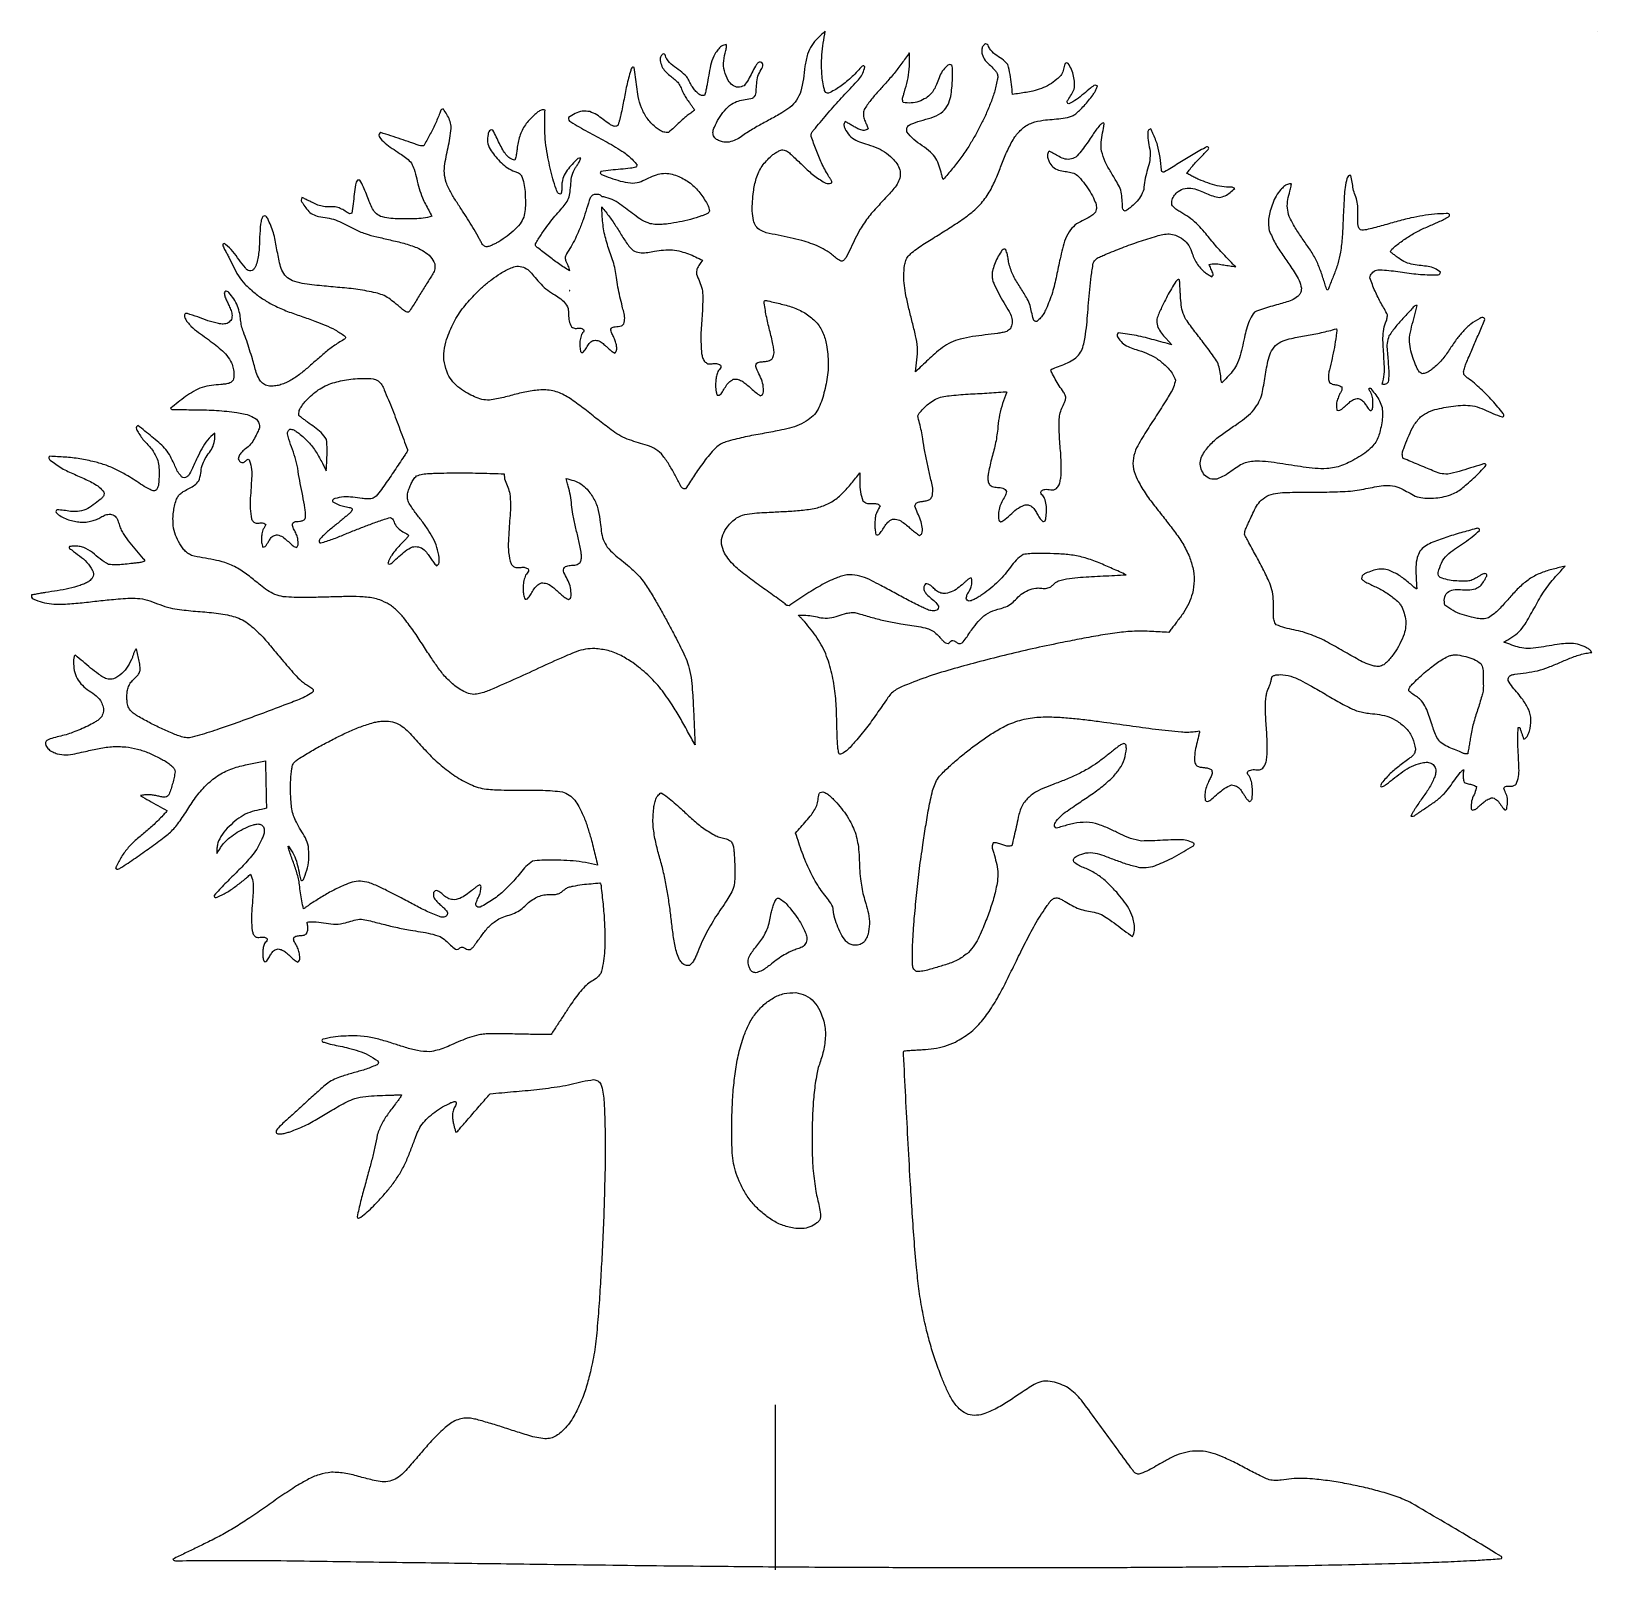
# Model space of a CAD drawing. Extents: x 0 to 290, y 41 to 325.
import ezdxf

# ---------------------------------------------------------------- set-up
doc = ezdxf.new("R2010")
doc.units = 0
doc.layers.get('0').update_dxf_attribs({"linetype": 'CONTINUOUS'})

msp = doc.modelspace()

# ---------------------------------------------------------------- linework, layer by layer
at = {"color": 7}
for points in [[(146.846431, 325.12), (146.796196, 325.112063)], [(289.56, 325.12), (289.56, 325.12)], [(105.573124, 292.662187), (105.604733, 292.619853), (105.604733, 292.619853)], [(241.257102, 270.154682), (241.307338, 270.136338), (241.323424, 270.130976)]]:
    msp.add_lwpolyline(points, dxfattribs=at)
at = {"color": 3}
msp.add_lwpolyline([(137.617764, 71.350576), (137.617764, 40.871422)], dxfattribs=at)
at = {"color": 7}
for points, knots in [([(146.796196, 325.112063), (146.363963, 324.706851), (145.500147, 323.897034), (144.294018, 322.564057), (143.818884, 321.471781), (143.581684, 320.926488)], [0, 0, 0, 0, 1.780556, 3.55844, 5.330833, 5.330833, 5.330833, 5.330833]), ([(146.179822, 318.595615), (146.183525, 319.325873), (146.190934, 320.786984), (146.509603, 322.957079), (146.734155, 324.399025), (146.846431, 325.12)], [0, 0, 0, 0, 2.18802, 4.377823, 6.567634, 6.567634, 6.567634, 6.567634]), ([(128.590887, 322.699146), (128.282473, 322.615556), (127.661825, 322.447342), (127.009059, 321.713416), (126.661438, 321.187192), (126.487484, 320.923864)], [0, 0, 0, 0, 0.938965, 1.889561, 2.841717, 2.841717, 2.841717, 2.841717]), ([(128.953542, 316.042463), (128.679698, 316.61714), (128.131794, 317.766947), (128.013872, 319.715899), (128.33676, 320.944236), (128.498318, 321.558835)], [0, 0, 0, 0, 1.896781, 3.79506, 5.696005, 5.696005, 5.696005, 5.696005]), ([(128.498318, 321.558835), (128.52705, 321.683937), (128.584436, 321.933799), (128.657047, 322.317021), (128.612931, 322.571824), (128.590887, 322.699146)], [0, 0, 0, 0, 0.386009, 0.770968, 1.15545, 1.15545, 1.15545, 1.15545]), ([(176.452389, 322.79704), (176.259463, 322.656324), (175.868375, 322.371071), (175.750703, 321.625013), (175.80757, 321.159396), (175.836016, 320.926488)], [0, 0, 0, 0, 0.690311, 1.399356, 2.109004, 2.109004, 2.109004, 2.109004]), ([(177.222291, 321.953043), (177.164827, 322.077973), (177.04967, 322.32833), (176.893764, 322.770632), (176.595972, 322.788449), (176.452389, 322.79704)], [0, 0, 0, 0, 0.423275, 0.848232, 1.243911, 1.243911, 1.243911, 1.243911]), ([(180.587791, 318.97924), (180.246346, 319.349819), (179.559559, 320.095205), (178.170011, 320.763144), (177.536613, 321.558401), (177.222291, 321.953043)], [0, 0, 0, 0, 1.50096, 3.019047, 4.514507, 4.514507, 4.514507, 4.514507]), ([(111.565549, 318.458032), (111.455094, 318.486464), (111.222941, 318.546222), (111.015584, 318.213368), (110.953748, 317.999436), (110.922647, 317.891837)], [0, 0, 0, 0, 0.310302, 0.652189, 0.998149, 0.998149, 0.998149, 0.998149]), ([(112.29848, 313.066007), (112.21057, 313.664239), (112.034701, 314.861024), (111.856888, 316.667142), (111.662641, 317.861195), (111.565549, 318.458032)], [0, 0, 0, 0, 1.813786, 3.628544, 5.442149, 5.442149, 5.442149, 5.442149]), ([(116.997198, 320.979405), (116.831248, 320.868094), (116.493209, 320.641353), (116.345844, 320.018946), (116.404635, 319.624999), (116.433882, 319.429017)], [0, 0, 0, 0, 0.580736, 1.182961, 1.779155, 1.779155, 1.779155, 1.779155]), ([(116.433882, 319.429017), (116.54344, 319.07434), (116.76284, 318.36407), (117.492632, 317.500214), (118.066951, 317.036671), (118.354687, 316.804435)], [0, 0, 0, 0, 1.103421, 2.209697, 3.320416, 3.320416, 3.320416, 3.320416]), ([(117.579422, 320.005795), (117.518647, 320.122187), (117.395781, 320.35749), (117.354377, 320.782162), (117.113209, 320.915341), (116.997198, 320.979405)], [0, 0, 0, 0, 0.395779, 0.800122, 1.174917, 1.174917, 1.174917, 1.174917]), ([(121.294031, 316.701255), (120.90207, 317.094469), (120.114683, 317.884375), (118.63046, 318.696639), (117.928552, 319.570924), (117.579422, 320.005795)], [0, 0, 0, 0, 1.659794, 3.334259, 4.991411, 4.991411, 4.991411, 4.991411]), ([(126.487484, 320.923864), (126.230764, 320.369982), (125.716186, 319.259765), (125.425237, 317.442563), (125.210913, 316.242831), (125.103749, 315.64295)], [0, 0, 0, 0, 1.822426, 3.652923, 5.483513, 5.483513, 5.483513, 5.483513]), ([(133.977662, 318.653809), (133.753147, 318.24879), (133.303998, 317.438536), (132.695566, 316.185426), (132.15144, 315.433744), (131.879622, 315.058242)], [0, 0, 0, 0, 1.389654, 2.780046, 4.167937, 4.167937, 4.167937, 4.167937]), ([(135.123202, 319.389337), (134.956097, 319.419045), (134.612702, 319.480094), (134.234201, 319.080236), (134.063235, 318.79605), (133.977662, 318.653809)], [0, 0, 0, 0, 0.479336, 0.985018, 1.491753, 1.491753, 1.491753, 1.491753]), ([(135.030633, 318.071754), (135.117151, 318.20878), (135.289152, 318.481191), (135.431878, 318.993813), (135.224906, 319.259018), (135.123202, 319.389337)], [0, 0, 0, 0, 0.492462, 0.979029, 1.449117, 1.449117, 1.449117, 1.449117]), ([(143.581684, 320.926488), (143.403081, 320.171433), (143.045324, 318.658997), (142.882796, 316.329314), (142.547865, 314.81123), (142.380547, 314.052853)], [0, 0, 0, 0, 2.324111, 4.655379, 6.982564, 6.982564, 6.982564, 6.982564]), ([(146.711529, 314.3677), (146.599515, 314.829046), (146.375352, 315.752295), (146.251242, 317.173891), (146.20363, 318.121691), (146.179822, 318.595615)], [0, 0, 0, 0, 1.422251, 2.846221, 4.270336, 4.270336, 4.270336, 4.270336]), ([(153.516471, 318.497712), (153.203063, 318.15661), (152.576524, 317.47471), (151.593996, 316.490576), (150.882633, 315.897303), (150.526891, 315.600616)], [0, 0, 0, 0, 1.389775, 2.778315, 4.16733, 4.16733, 4.16733, 4.16733]), ([(152.407902, 315.513325), (152.673488, 315.804779), (153.204186, 316.387168), (153.889096, 317.375412), (154.065866, 318.148995), (154.154011, 318.53474)], [0, 0, 0, 0, 1.185305, 2.368494, 3.545298, 3.545298, 3.545298, 3.545298]), ([(154.154011, 318.53474), (154.103651, 318.622588), (154.005831, 318.793225), (153.676813, 318.732939), (153.57179, 318.578867), (153.516471, 318.497712)], [0, 0, 0, 0, 0.276198, 0.536484, 0.826177, 0.826177, 0.826177, 0.826177]), ([(162.390384, 321.127572), (161.930542, 320.490915), (161.010903, 319.217666), (159.606203, 317.324207), (158.567791, 316.145104), (158.048678, 315.555658)], [0, 0, 0, 0, 2.356377, 4.712518, 7.067813, 7.067813, 7.067813, 7.067813]), ([(161.506747, 313.962909), (161.700198, 314.64657), (162.086909, 316.013214), (162.450016, 318.122165), (162.44187, 319.543813), (162.437798, 320.254489)], [0, 0, 0, 0, 2.131564, 4.261014, 6.389576, 6.389576, 6.389576, 6.389576]), ([(162.437798, 320.254489), (162.433412, 320.360539), (162.424302, 320.58084), (162.45124, 320.875602), (162.407308, 321.0575), (162.390384, 321.127572)], [0, 0, 0, 0, 0.318717, 0.662075, 0.877227, 0.877227, 0.877227, 0.877227]), ([(169.36974, 318.738476), (169.049059, 318.42963), (168.404235, 317.808605), (167.916528, 316.547901), (167.587073, 315.725794), (167.422407, 315.314894)], [0, 0, 0, 0, 1.319391, 2.653027, 3.98566, 3.98566, 3.98566, 3.98566]), ([(170.343407, 318.672323), (170.269577, 318.784228), (170.120877, 319.009617), (169.678215, 318.975794), (169.473649, 318.818416), (169.36974, 318.738476)], [0, 0, 0, 0, 0.375904, 0.757108, 1.150622, 1.150622, 1.150622, 1.150622]), ([(170.26128, 314.661381), (170.299435, 315.106283), (170.375768, 315.996338), (170.379324, 317.335711), (170.355367, 318.227218), (170.343407, 318.672323)], [0, 0, 0, 0, 1.339062, 2.678877, 4.014798, 4.014798, 4.014798, 4.014798]), ([(175.836016, 320.926488), (176.004851, 320.511109), (176.344706, 319.674975), (177.389839, 318.799897), (178.013774, 318.164367), (178.325498, 317.846851)], [0, 0, 0, 0, 1.324362, 2.66587, 4.005283, 4.005283, 4.005283, 4.005283]), ([(181.471429, 313.446978), (181.40423, 314.066693), (181.269821, 315.306227), (181.068888, 317.169709), (180.748088, 318.376319), (180.587791, 318.97924)], [0, 0, 0, 0, 1.870845, 3.742009, 5.610789, 5.610789, 5.610789, 5.610789]), ([(191.083353, 318.86017), (191.008976, 318.527257), (190.860601, 317.863125), (190.417496, 316.914024), (189.893015, 316.470568), (189.630756, 316.248824)], [0, 0, 0, 0, 1.024553, 2.043889, 3.063376, 3.063376, 3.063376, 3.063376]), ([(191.734158, 319.180323), (191.642041, 319.230187), (191.457163, 319.330265), (191.126862, 319.17627), (191.097837, 318.965398), (191.083353, 318.86017)], [0, 0, 0, 0, 0.30191, 0.605934, 0.908757, 0.908757, 0.908757, 0.908757]), ([(192.940658, 315.582102), (192.887908, 316.005528), (192.782403, 316.852435), (192.409491, 318.090371), (191.959062, 318.81734), (191.734158, 319.180323)], [0, 0, 0, 0, 1.27986, 2.559885, 3.836381, 3.836381, 3.836381, 3.836381]), ([(110.922647, 317.891837), (110.661058, 316.957826), (110.137611, 315.088839), (109.644198, 312.218205), (109.23535, 310.321138), (109.030911, 309.372536)], [0, 0, 0, 0, 2.907839, 5.818684, 8.729949, 8.729949, 8.729949, 8.729949]), ([(118.354687, 316.804435), (118.604464, 316.604088), (119.103219, 316.204035), (119.830428, 315.550852), (120.09547, 314.961118), (120.227796, 314.666686)], [0, 0, 0, 0, 0.963716, 1.924348, 2.882146, 2.882146, 2.882146, 2.882146]), ([(122.735904, 314.298923), (122.542583, 314.545133), (122.155522, 315.038083), (121.764637, 315.893428), (121.450681, 316.432354), (121.294031, 316.701255)], [0, 0, 0, 0, 0.935672, 1.873359, 2.807144, 2.807144, 2.807144, 2.807144]), ([(125.103749, 315.64295), (125.056173, 315.373935), (124.961028, 314.835939), (124.777372, 314.037362), (124.651009, 313.506147), (124.587847, 313.240618)], [0, 0, 0, 0, 0.819433, 1.638765, 2.457622, 2.457622, 2.457622, 2.457622]), ([(131.879622, 315.058242), (131.516034, 314.924153), (130.786779, 314.655208), (129.616254, 315.094124), (129.174637, 315.726077), (128.953542, 316.042463)], [0, 0, 0, 0, 1.133987, 2.27446, 3.41789, 3.41789, 3.41789, 3.41789]), ([(134.09676, 314.087256), (134.130361, 314.546724), (134.197454, 315.464192), (134.344365, 316.8603), (134.802267, 317.668625), (135.030633, 318.071754)], [0, 0, 0, 0, 1.386511, 2.768597, 4.143637, 4.143637, 4.143637, 4.143637]), ([(145.036822, 307.23744), (145.827865, 308.181506), (147.409992, 310.069686), (149.861362, 312.835613), (151.559064, 314.620763), (152.407902, 315.513325)], [0, 0, 0, 0, 3.694939, 7.390076, 11.085097, 11.085097, 11.085097, 11.085097]), ([(150.526891, 315.600616), (150.20926, 315.35726), (149.573889, 314.870465), (148.560457, 314.223594), (147.839012, 313.878529), (147.478891, 313.706284)], [0, 0, 0, 0, 1.200293, 2.400999, 3.597702, 3.597702, 3.597702, 3.597702]), ([(158.048678, 315.555658), (157.577204, 315.032023), (156.634234, 313.984728), (155.222182, 312.407321), (154.437546, 311.235658), (154.045638, 310.650438)], [0, 0, 0, 0, 2.11462, 4.229337, 6.339638, 6.339638, 6.339638, 6.339638]), ([(178.64836, 316.10331), (178.484308, 315.354678), (178.156164, 313.857224), (177.359206, 311.697071), (176.754671, 310.290284), (176.452389, 309.586856)], [0, 0, 0, 0, 2.296633, 4.593844, 6.891276, 6.891276, 6.891276, 6.891276]), ([(178.325498, 317.846851), (178.436143, 317.673112), (178.656313, 317.327392), (178.77996, 316.705781), (178.692345, 316.304678), (178.64836, 316.10331)], [0, 0, 0, 0, 0.614998, 1.223772, 1.837525, 1.837525, 1.837525, 1.837525]), ([(189.630756, 316.248824), (189.195188, 315.909221), (188.32407, 315.230027), (186.817132, 314.511297), (185.751114, 314.223399), (185.217647, 314.079326)], [0, 0, 0, 0, 1.653444, 3.306821, 4.963043, 4.963043, 4.963043, 4.963043]), ([(191.723716, 312.446896), (191.930534, 312.76685), (192.343636, 313.40593), (192.923786, 314.42443), (192.935049, 315.197253), (192.940658, 315.582102)], [0, 0, 0, 0, 1.148418, 2.293865, 3.430084, 3.430084, 3.430084, 3.430084]), ([(115.431147, 307.446454), (114.91532, 307.962537), (113.883733, 308.994637), (112.842385, 310.951025), (112.479814, 312.360885), (112.29848, 313.066007)], [0, 0, 0, 0, 2.180119, 4.359957, 6.540984, 6.540984, 6.540984, 6.540984]), ([(120.227796, 314.666686), (120.355172, 314.361896), (120.6097, 313.752855), (121.08425, 312.879345), (121.479616, 312.34965), (121.677571, 312.084438)], [0, 0, 0, 0, 0.99085, 1.979949, 2.971773, 2.971773, 2.971773, 2.971773]), ([(124.587847, 313.240618), (124.334942, 313.237101), (123.824384, 313.230002), (123.234916, 313.749004), (122.902584, 314.115239), (122.735904, 314.298923)], [0, 0, 0, 0, 0.73328, 1.480325, 2.232005, 2.232005, 2.232005, 2.232005]), ([(129.532944, 311.682271), (129.934281, 311.893522), (130.739703, 312.31747), (132.096683, 312.497953), (132.980706, 312.680972), (133.421967, 312.772326)], [0, 0, 0, 0, 1.349573, 2.708386, 4.062594, 4.062594, 4.062594, 4.062594]), ([(133.421967, 312.772326), (133.569333, 312.870048), (133.862078, 313.064174), (134.075014, 313.567049), (134.089464, 313.912729), (134.09676, 314.087256)], [0, 0, 0, 0, 0.520535, 1.034054, 1.557697, 1.557697, 1.557697, 1.557697]), ([(142.380547, 314.052853), (142.14663, 313.48676), (141.678676, 312.354285), (140.38817, 311.001676), (139.346116, 310.367359), (138.824547, 310.04987)], [0, 0, 0, 0, 1.82496, 3.650852, 5.480553, 5.480553, 5.480553, 5.480553]), ([(147.478891, 313.706284), (147.3454, 313.695969), (147.080949, 313.675534), (146.780972, 313.98441), (146.734959, 314.238379), (146.711529, 314.3677)], [0, 0, 0, 0, 0.384479, 0.76167, 1.153001, 1.153001, 1.153001, 1.153001]), ([(161.239482, 311.941577), (161.186741, 312.167209), (161.079844, 312.624527), (161.321714, 313.294716), (161.445134, 313.740412), (161.506747, 313.962909)], [0, 0, 0, 0, 0.680369, 1.378991, 2.075416, 2.075416, 2.075416, 2.075416]), ([(165.488338, 312.79877), (165.058606, 312.555173), (164.198422, 312.067568), (162.713171, 311.812959), (161.73097, 311.898682), (161.239482, 311.941577)], [0, 0, 0, 0, 1.47328, 2.949032, 4.427107, 4.427107, 4.427107, 4.427107]), ([(167.422407, 315.314894), (167.276785, 314.986462), (166.986322, 314.331359), (166.354899, 313.441295), (165.777375, 313.013081), (165.488338, 312.79877)], [0, 0, 0, 0, 1.077573, 2.149364, 3.223197, 3.223197, 3.223197, 3.223197]), ([(168.618464, 310.293258), (168.961224, 310.701245), (169.648449, 311.51925), (170.082263, 313.083521), (170.201558, 314.134991), (170.26128, 314.661381)], [0, 0, 0, 0, 1.581248, 3.170365, 4.763442, 4.763442, 4.763442, 4.763442]), ([(185.217647, 314.079326), (184.803764, 313.996237), (183.975949, 313.830051), (182.723273, 313.641159), (181.888791, 313.511718), (181.471429, 313.446978)], [0, 0, 0, 0, 1.266227, 2.532605, 3.799715, 3.799715, 3.799715, 3.799715]), ([(195.890727, 314.637561), (195.463612, 314.284591), (194.60933, 313.578608), (193.355657, 312.468618), (192.349962, 311.99001), (191.847893, 311.751077)], [0, 0, 0, 0, 1.664426, 3.32906, 4.988547, 4.988547, 4.988547, 4.988547]), ([(193.811031, 310.470522), (194.10821, 310.769873), (194.70283, 311.368842), (195.518011, 312.337929), (196.036393, 313.00335), (196.295433, 313.335868)], [0, 0, 0, 0, 1.264952, 2.531026, 3.795633, 3.795633, 3.795633, 3.795633]), ([(197.163267, 315.034422), (197.012649, 315.100703), (196.703002, 315.236968), (196.265113, 314.93808), (196.015691, 314.73787), (195.890727, 314.637561)], [0, 0, 0, 0, 0.462761, 0.951367, 1.441964, 1.441964, 1.441964, 1.441964]), ([(196.295433, 313.335868), (196.414434, 313.512407), (196.652341, 313.865349), (196.954323, 314.430612), (197.093621, 314.833157), (197.163267, 315.034422)], [0, 0, 0, 0, 0.638658, 1.276819, 1.914933, 1.914933, 1.914933, 1.914933]), ([(75.676196, 310.02605), (75.392912, 309.327961), (74.826285, 307.931638), (73.773173, 305.93039), (73.062766, 304.602346), (72.7075, 303.938206)], [0, 0, 0, 0, 2.258715, 4.517903, 6.777891, 6.777891, 6.777891, 6.777891]), ([(76.327, 310.750966), (76.203438, 310.752944), (75.943094, 310.757111), (75.798821, 310.366557), (75.717051, 310.139498), (75.676196, 310.02605)], [0, 0, 0, 0, 0.337498, 0.711108, 1.084183, 1.084183, 1.084183, 1.084183]), ([(77.782138, 307.594621), (77.69815, 307.976175), (77.530091, 308.73966), (76.980601, 309.782748), (76.544944, 310.428113), (76.327, 310.750966)], [0, 0, 0, 0, 1.167161, 2.335479, 3.505032, 3.505032, 3.505032, 3.505032]), ([(93.246504, 309.77998), (92.678803, 309.235194), (91.543757, 308.145962), (90.402199, 306.030243), (90.121918, 304.482173), (89.981758, 303.708026)], [0, 0, 0, 0, 2.351791, 4.702105, 7.053097, 7.053097, 7.053097, 7.053097]), ([(95.095907, 310.568425), (94.860826, 310.597512), (94.383555, 310.656567), (93.791726, 310.215437), (93.428284, 309.925164), (93.246504, 309.77998)], [0, 0, 0, 0, 0.684684, 1.390072, 2.095914, 2.095914, 2.095914, 2.095914]), ([(95.045671, 308.568231), (95.060513, 308.790392), (95.090173, 309.234382), (95.093608, 309.901723), (95.09514, 310.346199), (95.095907, 310.568425)], [0, 0, 0, 0, 0.667805, 1.33461, 2.001338, 2.001338, 2.001338, 2.001338]), ([(103.377153, 310.282675), (102.909144, 310.338936), (101.972076, 310.451584), (100.602263, 309.983188), (99.836857, 309.442397), (99.453418, 309.171481)], [0, 0, 0, 0, 1.399116, 2.801366, 4.209017, 4.209017, 4.209017, 4.209017]), ([(106.978027, 308.007343), (106.590392, 308.282344), (105.814923, 308.832488), (104.695977, 309.730536), (103.815882, 310.098997), (103.377153, 310.282675)], [0, 0, 0, 0, 1.427359, 2.855451, 4.275006, 4.275006, 4.275006, 4.275006]), ([(122.7201, 310.645161), (122.551262, 310.453097), (122.211332, 310.066404), (121.519311, 309.712545), (121.132532, 309.374509), (120.93956, 309.205856)], [0, 0, 0, 0, 0.760374, 1.530902, 2.298114, 2.298114, 2.298114, 2.298114]), ([(121.677571, 312.084438), (121.793323, 311.924573), (122.024993, 311.604615), (122.372678, 311.124983), (122.604348, 310.805026), (122.7201, 310.645161)], [0, 0, 0, 0, 0.592113, 1.185071, 1.777184, 1.777184, 1.777184, 1.777184]), ([(126.381651, 307.430565), (126.639617, 307.965719), (127.155329, 309.035573), (128.208557, 310.489243), (129.091498, 311.28461), (129.532944, 311.682271)], [0, 0, 0, 0, 1.780642, 3.559777, 5.338717, 5.338717, 5.338717, 5.338717]), ([(138.824547, 310.04987), (138.113075, 309.639449), (136.689766, 308.818398), (134.499108, 307.687129), (133.103642, 306.819233), (132.406249, 306.385496)], [0, 0, 0, 0, 2.463948, 4.929161, 7.391971, 7.391971, 7.391971, 7.391971]), ([(154.045638, 310.650438), (153.979503, 310.364591), (153.846942, 309.791637), (154.038974, 308.915963), (154.274322, 308.382858), (154.392207, 308.115829)], [0, 0, 0, 0, 0.870274, 1.744383, 2.62163, 2.62163, 2.62163, 2.62163]), ([(163.049091, 308.107898), (163.679694, 308.328355), (164.942001, 308.769652), (166.916748, 309.214244), (168.052659, 309.934495), (168.618464, 310.293258)], [0, 0, 0, 0, 2.006035, 4.015572, 6.009952, 6.009952, 6.009952, 6.009952]), ([(191.847893, 311.751077), (191.749747, 311.786682), (191.55127, 311.858684), (191.523932, 312.215903), (191.656735, 312.369451), (191.723716, 312.446896)], [0, 0, 0, 0, 0.290235, 0.586928, 0.888845, 0.888845, 0.888845, 0.888845]), ([(192.012147, 309.303759), (192.236771, 309.392187), (192.684615, 309.56849), (193.290465, 309.970972), (193.637199, 310.303708), (193.811031, 310.470522)], [0, 0, 0, 0, 0.722766, 1.441017, 2.163124, 2.163124, 2.163124, 2.163124]), ([(76.919667, 302.358693), (77.036431, 302.937468), (77.269963, 304.09504), (77.643308, 305.828699), (77.735896, 307.006415), (77.782138, 307.594621)], [0, 0, 0, 0, 1.771845, 3.543761, 5.311754, 5.311754, 5.311754, 5.311754]), ([(85.465356, 306.85644), (85.309272, 306.884528), (84.992135, 306.941596), (84.66925, 306.531012), (84.603949, 306.233852), (84.570993, 306.083885)], [0, 0, 0, 0, 0.443001, 0.900109, 1.365834, 1.365834, 1.365834, 1.365834]), ([(87.282867, 303.205332), (87.073234, 303.607292), (86.653924, 304.411301), (86.096722, 305.652247), (85.675759, 306.455143), (85.465356, 306.85644)], [0, 0, 0, 0, 1.359768, 2.719831, 4.078879, 4.078879, 4.078879, 4.078879]), ([(95.625073, 301.808388), (95.502046, 302.553383), (95.255968, 304.043509), (95.025294, 306.301338), (95.038879, 307.812646), (95.045671, 308.568231)], [0, 0, 0, 0, 2.265352, 4.531115, 6.796459, 6.796459, 6.796459, 6.796459]), ([(99.453418, 309.171481), (99.444982, 309.009804), (99.427586, 308.676393), (99.860702, 308.383266), (100.130687, 308.220825), (100.265653, 308.13962)], [0, 0, 0, 0, 0.454466, 0.937204, 1.419758, 1.419758, 1.419758, 1.419758]), ([(100.265653, 308.13962), (101.302318, 307.52641), (103.376007, 306.299779), (106.609025, 304.68061), (108.652527, 303.404102), (109.673813, 302.766137)], [0, 0, 0, 0, 3.61258, 7.22641, 10.836956, 10.836956, 10.836956, 10.836956]), ([(108.54944, 307.742759), (108.377842, 307.652575), (108.027871, 307.468645), (107.464057, 307.714954), (107.140192, 307.909787), (106.978027, 308.007343)], [0, 0, 0, 0, 0.552986, 1.127806, 1.704278, 1.704278, 1.704278, 1.704278]), ([(109.030911, 309.372536), (108.983524, 309.189576), (108.888625, 308.823171), (108.745177, 308.274272), (108.61454, 307.919535), (108.54944, 307.742759)], [0, 0, 0, 0, 0.567093, 1.135687, 1.700486, 1.700486, 1.700486, 1.700486]), ([(117.931353, 306.451649), (117.620642, 306.4384), (116.994627, 306.411705), (116.174048, 306.900338), (115.678882, 307.264341), (115.431147, 307.446454)], [0, 0, 0, 0, 0.913501, 1.840502, 2.768641, 2.768641, 2.768641, 2.768641]), ([(120.93956, 309.205856), (120.601694, 308.903998), (119.925918, 308.300245), (118.948536, 307.354673), (118.270511, 306.752743), (117.931353, 306.451649)], [0, 0, 0, 0, 1.359092, 2.71836, 4.078793, 4.078793, 4.078793, 4.078793]), ([(126.749387, 305.157886), (126.546662, 305.355832), (126.139848, 305.753056), (126.085136, 306.648658), (126.282431, 307.168923), (126.381651, 307.430565)], [0, 0, 0, 0, 0.824328, 1.654206, 2.493775, 2.493775, 2.493775, 2.493775]), ([(144.26692, 305.716122), (144.252953, 305.916275), (144.22442, 306.32515), (144.658523, 306.781517), (144.910799, 307.085558), (145.036822, 307.23744)], [0, 0, 0, 0, 0.575921, 1.176498, 1.775991, 1.775991, 1.775991, 1.775991]), ([(150.574304, 308.451843), (150.462091, 308.284067), (150.233062, 307.941636), (150.416436, 307.326445), (150.588803, 306.970874), (150.675058, 306.79294)], [0, 0, 0, 0, 0.577055, 1.177776, 1.779499, 1.779499, 1.779499, 1.779499]), ([(152.553529, 307.290357), (152.333657, 307.419321), (151.893702, 307.677373), (151.234132, 308.064827), (150.794177, 308.322879), (150.574304, 308.451843)], [0, 0, 0, 0, 0.764709, 1.53015, 2.294859, 2.294859, 2.294859, 2.294859]), ([(150.675058, 306.79294), (150.955625, 306.373708), (151.517729, 305.533793), (152.853203, 304.755854), (153.81531, 304.477221), (154.297098, 304.337692)], [0, 0, 0, 0, 1.496171, 2.997516, 4.503451, 4.503451, 4.503451, 4.503451]), ([(154.783931, 307.089274), (154.545382, 306.967773), (154.063988, 306.722583), (153.257635, 306.939837), (152.788611, 307.173328), (152.553529, 307.290357)], [0, 0, 0, 0, 0.776854, 1.5677, 2.362405, 2.362405, 2.362405, 2.362405]), ([(154.392207, 308.115829), (154.435385, 308.001417), (154.521642, 307.77286), (154.652052, 307.43061), (154.739977, 307.203039), (154.783931, 307.089274)], [0, 0, 0, 0, 0.366864, 0.732877, 1.098759, 1.098759, 1.098759, 1.098759]), ([(161.959149, 306.517802), (161.926111, 306.762055), (161.859705, 307.253004), (162.357685, 307.876949), (162.81825, 308.030791), (163.049091, 308.107898)], [0, 0, 0, 0, 0.713862, 1.434864, 2.159375, 2.159375, 2.159375, 2.159375]), ([(176.452389, 309.586856), (176.139725, 308.934451), (175.514552, 307.629963), (174.495591, 305.713079), (173.741776, 304.478663), (173.364878, 303.86147)], [0, 0, 0, 0, 2.170322, 4.339568, 6.508707, 6.508707, 6.508707, 6.508707]), ([(181.881498, 305.618247), (182.319258, 306.164904), (183.194298, 307.257616), (185.059938, 308.326749), (186.436597, 308.568822), (187.125469, 308.689954)], [0, 0, 0, 0, 2.088483, 4.174671, 6.264149, 6.264149, 6.264149, 6.264149]), ([(187.125469, 308.689954), (187.669866, 308.749976), (188.759144, 308.870074), (190.402469, 308.966823), (191.476013, 309.191536), (192.012147, 309.303759)], [0, 0, 0, 0, 1.643359, 3.288178, 4.929088, 4.929088, 4.929088, 4.929088]), ([(197.742669, 307.898885), (197.498546, 307.638239), (197.009003, 307.115561), (196.429163, 306.209663), (196.024229, 305.619499), (195.821864, 305.324566)], [0, 0, 0, 0, 1.068987, 2.143662, 3.21725, 3.21725, 3.21725, 3.21725]), ([(198.380209, 308.025856), (198.334913, 308.100232), (198.230813, 308.271164), (197.958507, 308.056696), (197.814136, 307.951138), (197.742669, 307.898885)], [0, 0, 0, 0, 0.222286, 0.51087, 0.793761, 0.793761, 0.793761, 0.793761]), ([(197.9041, 302.977804), (197.850652, 303.543237), (197.743444, 304.677404), (198.128491, 306.346721), (198.296356, 307.466498), (198.380209, 308.025856)], [0, 0, 0, 0, 1.692359, 3.394598, 5.093613, 5.093613, 5.093613, 5.093613]), ([(207.002662, 307.128954), (206.842381, 307.052236), (206.513271, 306.894708), (206.441073, 306.327024), (206.439923, 305.981647), (206.439347, 305.808747)], [0, 0, 0, 0, 0.500834, 1.028375, 1.557209, 1.557209, 1.557209, 1.557209]), ([(207.410191, 306.253219), (207.365029, 306.35047), (207.274594, 306.545216), (207.138467, 306.836996), (207.047897, 307.031707), (207.002662, 307.128954)], [0, 0, 0, 0, 0.321679, 0.644157, 0.965915, 0.965915, 0.965915, 0.965915]), ([(64.751938, 306.401385), (64.625468, 306.325414), (64.365859, 306.169464), (64.447165, 305.678037), (64.618028, 305.451905), (64.704242, 305.337803)], [0, 0, 0, 0, 0.405789, 0.832978, 1.268065, 1.268065, 1.268065, 1.268065]), ([(64.704242, 305.337803), (65.073672, 304.935225), (65.813689, 304.128809), (67.211149, 303.260873), (68.113441, 302.650546), (68.564478, 302.345457)], [0, 0, 0, 0, 1.631209, 3.267529, 4.903054, 4.903054, 4.903054, 4.903054]), ([(70.265713, 304.589039), (69.656869, 304.802179), (68.439372, 305.228391), (66.599524, 305.82756), (65.367812, 306.210106), (64.751938, 306.401385)], [0, 0, 0, 0, 1.935173, 3.869737, 5.80442, 5.80442, 5.80442, 5.80442]), ([(72.7075, 303.938206), (72.42417, 303.948658), (71.854414, 303.969677), (71.070944, 304.321304), (70.533887, 304.499872), (70.265713, 304.589039)], [0, 0, 0, 0, 0.842343, 1.693894, 2.543201, 2.543201, 2.543201, 2.543201]), ([(84.570993, 306.083885), (84.502035, 305.613927), (84.363793, 304.671799), (84.897577, 303.303693), (85.492548, 302.571991), (85.790758, 302.205249)], [0, 0, 0, 0, 1.404373, 2.815353, 4.23322, 4.23322, 4.23322, 4.23322]), ([(129.144042, 304.655192), (128.867784, 304.641683), (128.313913, 304.6146), (127.483214, 304.763716), (126.993379, 305.026827), (126.749387, 305.157886)], [0, 0, 0, 0, 0.82904, 1.662146, 2.488982, 2.488982, 2.488982, 2.488982]), ([(132.406249, 306.385496), (132.066284, 306.150503), (131.386095, 305.680338), (130.343682, 304.987587), (129.542915, 304.765711), (129.144042, 304.655192)], [0, 0, 0, 0, 1.242185, 2.48531, 3.719086, 3.719086, 3.719086, 3.719086]), ([(147.415391, 298.474751), (146.978522, 299.238236), (146.104151, 300.76631), (145.183653, 303.244144), (144.572479, 304.89218), (144.26692, 305.716122)], [0, 0, 0, 0, 2.634323, 5.272454, 7.910099, 7.910099, 7.910099, 7.910099]), ([(154.297098, 304.337692), (154.904484, 304.148524), (156.117997, 303.770581), (157.865737, 302.949272), (158.800999, 302.079196), (159.268442, 301.644332)], [0, 0, 0, 0, 1.910264, 3.816563, 5.721331, 5.721331, 5.721331, 5.721331]), ([(166.31666, 302.816401), (165.812669, 303.207032), (164.804135, 303.988723), (163.184343, 305.036048), (162.366891, 306.024677), (161.959149, 306.517802)], [0, 0, 0, 0, 1.914913, 3.831928, 5.739739, 5.739739, 5.739739, 5.739739]), ([(173.364878, 303.86147), (172.89309, 303.147991), (171.949428, 301.7209), (170.339302, 299.72113), (169.229093, 298.420968), (168.674062, 297.770973)], [0, 0, 0, 0, 2.564717, 5.129909, 7.694422, 7.694422, 7.694422, 7.694422]), ([(178.672067, 298.538251), (178.99167, 299.342152), (179.63085, 300.949889), (180.587245, 303.367239), (181.450337, 304.868357), (181.881498, 305.618247)], [0, 0, 0, 0, 2.596316, 5.192422, 7.783898, 7.783898, 7.783898, 7.783898]), ([(195.821864, 305.324566), (195.54914, 304.921965), (195.00369, 304.116759), (194.155842, 302.927161), (193.484767, 302.223238), (193.149784, 301.87186)], [0, 0, 0, 0, 1.459375, 2.91876, 4.37332, 4.37332, 4.37332, 4.37332]), ([(206.439347, 305.808747), (206.499471, 305.260597), (206.619799, 304.163589), (207.004616, 302.532724), (206.828463, 301.434468), (206.74076, 300.887666)], [0, 0, 0, 0, 1.65667, 3.315482, 4.9603, 4.9603, 4.9603, 4.9603]), ([(208.989789, 299.530403), (208.906393, 300.297393), (208.739674, 301.830698), (208.327518, 304.122122), (207.715867, 305.543085), (207.410191, 306.253219)], [0, 0, 0, 0, 2.316379, 4.630722, 6.942804, 6.942804, 6.942804, 6.942804]), ([(68.564478, 302.345457), (68.901314, 302.114408), (69.573854, 301.653088), (70.484873, 300.790697), (70.7762, 300.018819), (70.921598, 299.633584)], [0, 0, 0, 0, 1.228829, 2.453528, 3.673766, 3.673766, 3.673766, 3.673766]), ([(76.824276, 297.167752), (76.686325, 297.737009), (76.409945, 298.877502), (76.586958, 300.640945), (76.808704, 301.785803), (76.919667, 302.358693)], [0, 0, 0, 0, 1.744983, 3.496026, 5.249889, 5.249889, 5.249889, 5.249889]), ([(85.790758, 302.205249), (86.111222, 301.830107), (86.752243, 301.079715), (87.838915, 300.054633), (88.715749, 299.59377), (89.153436, 299.363723)], [0, 0, 0, 0, 1.481471, 2.963367, 4.440333, 4.440333, 4.440333, 4.440333]), ([(89.5477, 301.292458), (89.222709, 301.395973), (88.569025, 301.604183), (87.860829, 302.372313), (87.475549, 302.927617), (87.282867, 303.205332)], [0, 0, 0, 0, 1.006564, 2.024596, 3.04308, 3.04308, 3.04308, 3.04308]), ([(89.981758, 303.708026), (89.94671, 303.437118), (89.876664, 302.895687), (89.758531, 302.084173), (89.617981, 301.556375), (89.5477, 301.292458)], [0, 0, 0, 0, 0.819701, 1.638236, 2.456889, 2.456889, 2.456889, 2.456889]), ([(97.162338, 295.985071), (96.941974, 296.617875), (96.501156, 297.883743), (96.042469, 299.84264), (95.764216, 301.153089), (95.625073, 301.808388)], [0, 0, 0, 0, 2.008846, 4.018512, 6.028632, 6.028632, 6.028632, 6.028632]), ([(101.736596, 301.705179), (101.54251, 301.689965), (101.147253, 301.658981), (100.739505, 301.208759), (100.471179, 300.932939), (100.337056, 300.795069)], [0, 0, 0, 0, 0.562997, 1.146547, 1.729758, 1.729758, 1.729758, 1.729758]), ([(100.725958, 299.927264), (100.856165, 300.114669), (101.116431, 300.489267), (101.493901, 301.063915), (101.655749, 301.491561), (101.736596, 301.705179)], [0, 0, 0, 0, 0.685213, 1.369649, 2.052775, 2.052775, 2.052775, 2.052775]), ([(109.673813, 302.766137), (109.971175, 302.53515), (110.566004, 302.073095), (111.384127, 301.290073), (111.875444, 300.718523), (112.121244, 300.432583)], [0, 0, 0, 0, 1.12913, 2.25866, 3.389491, 3.389491, 3.389491, 3.389491]), ([(133.596662, 295.469169), (133.73542, 296.304174), (134.012715, 297.972852), (135.093115, 300.327929), (136.307671, 301.514522), (136.914467, 302.107346)], [0, 0, 0, 0, 2.536064, 5.068083, 7.596077, 7.596077, 7.596077, 7.596077]), ([(136.914467, 302.107346), (137.111207, 302.258429), (137.504838, 302.560708), (138.134205, 302.961994), (138.597079, 303.138622), (138.827369, 303.226498)], [0, 0, 0, 0, 0.744499, 1.489563, 2.227282, 2.227282, 2.227282, 2.227282]), ([(138.827369, 303.226498), (139.12372, 303.182059), (139.721339, 303.092443), (140.413, 302.48919), (140.853366, 302.091764), (141.073576, 301.893026)], [0, 0, 0, 0, 0.880547, 1.775706, 2.671086, 2.671086, 2.671086, 2.671086]), ([(141.073576, 301.893026), (141.666686, 301.321521), (142.853075, 300.178349), (144.661852, 298.481519), (146.056951, 297.598349), (146.753862, 297.157168)], [0, 0, 0, 0, 2.472618, 4.945933, 7.414729, 7.414729, 7.414729, 7.414729]), ([(159.268442, 301.644332), (159.552322, 301.335297), (160.119062, 300.718337), (160.738375, 299.578273), (160.737353, 298.732087), (160.736844, 298.310695)], [0, 0, 0, 0, 1.261017, 2.517498, 3.763921, 3.763921, 3.763921, 3.763921]), ([(168.3512, 298.726098), (168.219622, 299.225225), (167.956811, 300.22217), (167.406008, 301.699655), (166.679119, 302.444826), (166.31666, 302.816401)], [0, 0, 0, 0, 1.553118, 3.102158, 4.642826, 4.642826, 4.642826, 4.642826]), ([(188.217951, 303.004248), (188.092813, 302.804185), (187.839244, 302.398792), (187.962656, 301.670393), (188.125877, 301.235028), (188.207509, 301.017291)], [0, 0, 0, 0, 0.685324, 1.388683, 2.092398, 2.092398, 2.092398, 2.092398]), ([(188.207509, 301.017291), (188.423234, 300.674419), (188.855761, 299.986964), (189.96994, 299.404252), (190.768119, 299.297925), (191.16802, 299.244653)], [0, 0, 0, 0, 1.197616, 2.401204, 3.609693, 3.609693, 3.609693, 3.609693]), ([(189.826618, 302.112624), (189.647772, 302.211552), (189.290142, 302.409375), (188.754427, 302.707497), (188.396797, 302.90532), (188.217951, 303.004248)], [0, 0, 0, 0, 0.61315, 1.22609, 1.83924, 1.83924, 1.83924, 1.83924]), ([(193.149784, 301.87186), (192.790638, 301.705999), (192.071642, 301.373952), (190.849794, 301.531844), (190.168231, 301.918716), (189.826618, 302.112624)], [0, 0, 0, 0, 1.167433, 2.337155, 3.5126, 3.5126, 3.5126, 3.5126]), ([(200.706002, 297.30796), (200.345493, 297.914035), (199.624438, 299.126247), (198.518999, 300.945359), (198.108893, 302.300895), (197.9041, 302.977804)], [0, 0, 0, 0, 2.118017, 4.236244, 6.349105, 6.349105, 6.349105, 6.349105]), ([(217.038202, 303.60747), (216.190336, 303.143856), (214.494594, 302.216623), (212.044851, 300.666423), (210.392453, 299.665623), (209.566369, 299.165292)], [0, 0, 0, 0, 2.898244, 5.796525, 8.694, 8.694, 8.694, 8.694]), ([(213.640811, 298.85307), (214.054581, 299.406091), (214.88285, 300.513105), (216.386534, 301.944266), (217.297258, 302.982599), (217.752507, 303.501637)], [0, 0, 0, 0, 2.068286, 4.140212, 6.21111, 6.21111, 6.21111, 6.21111]), ([(217.752507, 303.501637), (217.717171, 303.59778), (217.643541, 303.798114), (217.286528, 303.77694), (217.121404, 303.664251), (217.038202, 303.60747)], [0, 0, 0, 0, 0.278525, 0.580361, 0.886905, 0.886905, 0.886905, 0.886905]), ([(70.921598, 299.633584), (71.082798, 299.041464), (71.405259, 297.857009), (71.79426, 296.053437), (72.233817, 294.905334), (72.4535, 294.331531)], [0, 0, 0, 0, 1.841331, 3.683338, 5.523751, 5.523751, 5.523751, 5.523751]), ([(89.153436, 299.363723), (89.386418, 299.283569), (89.850654, 299.123858), (90.557125, 298.805183), (90.780715, 298.351269), (90.891924, 298.125501)], [0, 0, 0, 0, 0.745792, 1.486046, 2.21859, 2.21859, 2.21859, 2.21859]), ([(90.891924, 298.125501), (91.035219, 297.637619), (91.322221, 296.660447), (91.436304, 295.133205), (91.46492, 294.117287), (91.479229, 293.609324)], [0, 0, 0, 0, 1.52127, 3.046928, 4.572605, 4.572605, 4.572605, 4.572605]), ([(100.337056, 300.795069), (100.023656, 300.44935), (99.397117, 299.7582), (98.550529, 298.611296), (98.340891, 297.693609), (98.236476, 297.236529)], [0, 0, 0, 0, 1.403896, 2.806626, 4.198615, 4.198615, 4.198615, 4.198615]), ([(99.733947, 295.448002), (99.781883, 295.960469), (99.87772, 296.985024), (100.003082, 298.547707), (100.485499, 299.468365), (100.725958, 299.927264)], [0, 0, 0, 0, 1.548696, 3.096247, 4.634211, 4.634211, 4.634211, 4.634211]), ([(105.406331, 299.21025), (105.351743, 299.105306), (105.238707, 298.888), (105.546613, 298.624008), (105.761098, 298.561747), (105.869458, 298.530292)], [0, 0, 0, 0, 0.317585, 0.657621, 1.004818, 1.004818, 1.004818, 1.004818]), ([(110.883136, 299.826708), (110.274437, 299.755896), (109.057465, 299.614322), (107.224238, 299.477759), (106.012272, 299.299416), (105.406331, 299.21025)], [0, 0, 0, 0, 1.838331, 3.675378, 5.512172, 5.512172, 5.512172, 5.512172]), ([(105.869458, 298.530292), (106.459384, 298.306492), (107.639174, 297.858914), (109.453119, 297.297634), (110.704777, 297.12634), (111.330176, 297.040752)], [0, 0, 0, 0, 1.893497, 3.786793, 5.67749, 5.67749, 5.67749, 5.67749]), ([(112.121244, 300.432583), (112.048848, 300.281047), (111.900076, 299.96965), (111.368638, 299.893172), (111.044865, 299.848849), (110.883136, 299.826708)], [0, 0, 0, 0, 0.473963, 0.973965, 1.473, 1.473, 1.473, 1.473]), ([(111.330176, 297.040752), (111.842235, 297.127464), (112.869873, 297.301485), (114.237657, 298.070473), (115.208159, 298.435322), (115.693049, 298.617612)], [0, 0, 0, 0, 1.546073, 3.102768, 4.657151, 4.657151, 4.657151, 4.657151]), ([(115.693049, 298.617612), (116.114419, 298.728703), (116.957721, 298.951033), (118.279992, 298.836307), (119.105327, 298.563637), (119.518571, 298.427112)], [0, 0, 0, 0, 1.299408, 2.600548, 3.90533, 3.90533, 3.90533, 3.90533]), ([(119.518571, 298.427112), (120.268395, 298.068392), (121.769512, 297.350251), (123.575353, 295.580639), (124.474305, 294.18723), (124.923973, 293.490227)], [0, 0, 0, 0, 2.479925, 4.964706, 7.451619, 7.451619, 7.451619, 7.451619]), ([(148.084822, 297.117488), (148.067638, 297.287963), (148.032624, 297.635316), (147.680164, 298.032108), (147.503466, 298.327508), (147.415391, 298.474751)], [0, 0, 0, 0, 0.501193, 1.021208, 1.538012, 1.538012, 1.538012, 1.538012]), ([(160.736844, 298.310695), (160.608921, 297.904758), (160.352261, 297.090301), (159.563661, 296.072015), (159.012112, 295.428445), (158.736453, 295.106796)], [0, 0, 0, 0, 1.266809, 2.541678, 3.815474, 3.815474, 3.815474, 3.815474]), ([(168.674062, 297.770973), (168.606015, 297.859388), (168.464983, 298.042631), (168.453132, 298.395409), (168.384987, 298.616487), (168.3512, 298.726098)], [0, 0, 0, 0, 0.32667, 0.677039, 1.021575, 1.021575, 1.021575, 1.021575]), ([(173.965447, 291.661991), (174.649702, 292.302536), (176.018477, 293.583871), (177.585184, 295.946929), (178.309675, 297.674245), (178.672067, 298.538251)], [0, 0, 0, 0, 2.804872, 5.610822, 8.419032, 8.419032, 8.419032, 8.419032]), ([(191.16802, 299.244653), (191.52498, 299.189536), (192.237565, 299.079507), (193.291625, 298.712275), (193.779402, 298.167197), (194.022698, 297.89532)], [0, 0, 0, 0, 1.087222, 2.170378, 3.248284, 3.248284, 3.248284, 3.248284]), ([(206.74076, 300.887666), (206.596574, 300.337522), (206.308173, 299.237121), (205.853078, 297.587268), (205.753393, 296.451828), (205.703593, 295.8846)], [0, 0, 0, 0, 1.707165, 3.414676, 5.11923, 5.11923, 5.11923, 5.11923]), ([(209.566369, 299.165292), (209.470201, 299.117369), (209.289584, 299.027363), (209.015967, 299.232476), (208.998937, 299.426295), (208.989789, 299.530403)], [0, 0, 0, 0, 0.298654, 0.560915, 0.86526, 0.86526, 0.86526, 0.86526]), ([(215.903104, 297.733946), (215.651739, 297.858293), (215.149007, 298.106987), (214.394909, 298.480028), (213.892177, 298.728723), (213.640811, 298.85307)], [0, 0, 0, 0, 0.841322, 1.682645, 2.523967, 2.523967, 2.523967, 2.523967]), ([(243.985062, 298.456209), (243.868923, 298.493846), (243.623928, 298.57324), (243.354466, 298.247008), (243.2843, 298.014114), (243.249309, 297.897973)], [0, 0, 0, 0, 0.336407, 0.70965, 1.080935, 1.080935, 1.080935, 1.080935]), ([(244.7417, 294.836709), (244.615808, 295.228461), (244.363491, 296.013621), (244.231416, 297.245466), (244.067156, 298.052747), (243.985062, 298.456209)], [0, 0, 0, 0, 1.231113, 2.467425, 3.70264, 3.70264, 3.70264, 3.70264]), ([(60.098093, 296.784042), (60.008222, 296.201362), (59.828413, 295.035574), (59.684953, 293.271338), (59.519358, 292.10322), (59.436564, 291.519187)], [0, 0, 0, 0, 1.768165, 3.537628, 5.306938, 5.306938, 5.306938, 5.306938]), ([(60.899604, 297.622807), (60.744747, 297.638448), (60.427931, 297.670449), (60.165991, 297.226763), (60.120847, 296.932409), (60.098093, 296.784042)], [0, 0, 0, 0, 0.431144, 0.882056, 1.340315, 1.340315, 1.340315, 1.340315]), ([(62.629909, 293.686089), (62.456131, 294.131418), (62.108607, 295.021993), (61.569066, 296.352747), (61.122812, 297.199352), (60.899604, 297.622807)], [0, 0, 0, 0, 1.434369, 2.868471, 4.303606, 4.303606, 4.303606, 4.303606]), ([(79.993913, 291.696422), (79.60828, 292.285009), (78.83685, 293.462435), (77.688216, 295.239269), (77.112062, 296.525357), (76.824276, 297.167752)], [0, 0, 0, 0, 2.111928, 4.224759, 6.333329, 6.333329, 6.333329, 6.333329]), ([(98.021987, 295.051198), (97.862239, 295.059211), (97.533176, 295.075717), (97.313946, 295.547181), (97.212981, 295.838798), (97.162338, 295.985071)], [0, 0, 0, 0, 0.445618, 0.91793, 1.393264, 1.393264, 1.393264, 1.393264]), ([(98.236476, 297.236529), (98.23436, 296.991069), (98.230131, 296.500309), (98.237882, 295.758051), (98.093825, 295.286399), (98.021987, 295.051198)], [0, 0, 0, 0, 0.737642, 1.474806, 2.208075, 2.208075, 2.208075, 2.208075]), ([(98.032711, 292.183256), (98.302062, 292.500778), (98.839722, 293.134594), (99.511377, 294.212054), (99.659795, 295.036233), (99.733947, 295.448002)], [0, 0, 0, 0, 1.251336, 2.497835, 3.742394, 3.742394, 3.742394, 3.742394]), ([(133.612467, 290.174962), (133.511043, 290.757911), (133.307812, 291.926016), (133.433327, 293.704327), (133.542229, 294.881021), (133.596662, 295.469169)], [0, 0, 0, 0, 1.768463, 3.54362, 5.317577, 5.317577, 5.317577, 5.317577]), ([(146.753862, 297.157168), (146.896843, 297.100028), (147.181657, 296.986207), (147.65518, 296.941823), (147.941588, 297.058925), (148.084822, 297.117488)], [0, 0, 0, 0, 0.461919, 0.920132, 1.378538, 1.378538, 1.378538, 1.378538]), ([(194.022698, 297.89532), (194.385739, 297.455241), (195.111736, 296.575187), (196.050261, 295.136099), (196.515334, 294.093361), (196.747836, 293.572071)], [0, 0, 0, 0, 1.711176, 3.421947, 5.1322, 5.1322, 5.1322, 5.1322]), ([(201.751071, 293.334158), (201.724908, 293.79629), (201.672636, 294.719605), (201.413566, 296.104088), (200.941738, 296.906871), (200.706002, 297.30796)], [0, 0, 0, 0, 1.390764, 2.778673, 4.164489, 4.164489, 4.164489, 4.164489]), ([(205.703593, 295.8846), (205.529435, 295.446324), (205.180263, 294.567622), (204.256074, 293.47612), (203.554321, 292.848865), (203.203387, 292.535187)], [0, 0, 0, 0, 1.406262, 2.819423, 4.233046, 4.233046, 4.233046, 4.233046]), ([(210.897329, 293.051089), (210.890112, 293.371293), (210.875624, 294.014157), (211.367584, 294.870161), (211.812498, 295.320668), (212.034967, 295.545933)], [0, 0, 0, 0, 0.944635, 1.896511, 2.848481, 2.848481, 2.848481, 2.848481]), ([(212.034967, 295.545933), (212.460922, 295.768714), (213.315306, 296.21557), (214.800213, 296.159577), (215.697331, 295.835266), (216.14638, 295.672933)], [0, 0, 0, 0, 1.42106, 2.850371, 4.282812, 4.282812, 4.282812, 4.282812]), ([(221.001449, 296.315836), (220.414354, 296.385102), (219.239069, 296.523763), (217.551779, 297.088089), (216.452619, 297.518678), (215.903104, 297.733946)], [0, 0, 0, 0, 1.768913, 3.541124, 5.312907, 5.312907, 5.312907, 5.312907]), ([(216.14638, 295.672933), (216.53094, 295.5116), (217.300351, 295.188811), (218.442006, 294.662672), (219.263689, 294.507045), (219.673311, 294.429462)], [0, 0, 0, 0, 1.252292, 2.505528, 3.751344, 3.751344, 3.751344, 3.751344]), ([(219.673311, 294.429462), (220.037137, 294.507844), (220.767702, 294.665236), (221.675049, 295.341011), (222.234674, 295.824998), (222.514724, 296.067198)], [0, 0, 0, 0, 1.103764, 2.216364, 3.330862, 3.330862, 3.330862, 3.330862]), ([(222.514724, 296.067198), (222.368864, 296.165255), (222.07018, 296.36605), (221.527016, 296.279572), (221.176138, 296.303782), (221.001449, 296.315836)], [0, 0, 0, 0, 0.508594, 1.041472, 1.569815, 1.569815, 1.569815, 1.569815]), ([(231.031344, 295.900404), (230.72255, 295.508502), (230.104263, 294.723811), (229.518685, 293.337656), (229.206127, 292.393425), (229.049862, 291.921353)], [0, 0, 0, 0, 1.490346, 2.984062, 4.477503, 4.477503, 4.477503, 4.477503]), ([(233.005207, 296.961391), (232.746062, 296.94653), (232.223007, 296.916536), (231.587484, 296.432114), (231.216556, 296.07748), (231.031344, 295.900404)], [0, 0, 0, 0, 0.761757, 1.537519, 2.311169, 2.311169, 2.311169, 2.311169]), ([(232.568609, 290.910433), (232.434404, 291.423907), (232.16596, 292.450989), (232.26438, 294.06086), (232.565896, 295.075282), (232.716776, 295.582904)], [0, 0, 0, 0, 1.584279, 3.168969, 4.756231, 4.756231, 4.756231, 4.756231]), ([(232.716776, 295.582904), (232.755764, 295.734865), (232.833629, 296.038352), (232.926112, 296.49898), (232.978844, 296.80727), (233.005207, 296.961391)], [0, 0, 0, 0, 0.470574, 0.939807, 1.408889, 1.408889, 1.408889, 1.408889]), ([(243.249309, 297.897973), (243.123083, 297.364055), (242.870349, 296.295018), (242.755739, 294.649117), (242.687985, 293.553717), (242.654102, 293.005933)], [0, 0, 0, 0, 1.643113, 3.28992, 4.937234, 4.937234, 4.937234, 4.937234]), ([(50.200278, 294.42156), (50.125436, 294.262169), (49.971374, 293.93406), (50.266404, 293.451087), (50.455182, 293.16326), (50.549669, 293.019198)], [0, 0, 0, 0, 0.496756, 1.022576, 1.549482, 1.549482, 1.549482, 1.549482]), ([(52.128984, 293.4716), (51.914694, 293.577422), (51.486187, 293.78903), (50.843433, 294.105986), (50.414613, 294.316393), (50.200278, 294.42156)], [0, 0, 0, 0, 0.716987, 1.433724, 2.149962, 2.149962, 2.149962, 2.149962]), ([(50.549669, 293.019198), (50.769877, 292.691332), (51.209093, 292.037388), (52.118133, 291.227445), (52.885797, 291.019646), (53.269444, 290.915796)], [0, 0, 0, 0, 1.185787, 2.365107, 3.543298, 3.543298, 3.543298, 3.543298]), ([(55.306524, 292.685893), (54.937384, 292.689696), (54.199776, 292.697295), (53.119204, 292.980056), (52.459318, 293.307623), (52.128984, 293.4716)], [0, 0, 0, 0, 1.104475, 2.206939, 3.312017, 3.312017, 3.312017, 3.312017]), ([(58.166564, 291.918531), (57.875667, 292.088198), (57.294985, 292.426885), (56.320338, 292.765209), (55.644339, 292.712322), (55.306524, 292.685893)], [0, 0, 0, 0, 1.011672, 2.019478, 3.026181, 3.026181, 3.026181, 3.026181]), ([(64.725409, 290.907893), (64.383642, 291.116683), (63.698975, 291.534955), (63.052852, 292.573527), (62.771056, 293.314798), (62.629909, 293.686089)], [0, 0, 0, 0, 1.186295, 2.376526, 3.570971, 3.570971, 3.570971, 3.570971]), ([(72.4535, 294.331531), (72.633874, 293.948367), (72.99471, 293.181849), (73.615359, 292.07286), (74.001509, 291.319098), (74.194529, 290.942324)], [0, 0, 0, 0, 1.270085, 2.5408, 3.810787, 3.810787, 3.810787, 3.810787]), ([(91.479229, 293.609324), (91.472517, 293.136845), (91.459101, 292.192467), (91.248228, 290.763541), (90.750814, 289.950708), (90.50274, 289.545324)], [0, 0, 0, 0, 1.420907, 2.840066, 4.252027, 4.252027, 4.252027, 4.252027]), ([(103.437831, 294.355238), (103.217807, 293.681717), (102.777726, 292.334576), (102.158832, 290.299219), (101.63407, 288.981764), (101.371682, 288.32302)], [0, 0, 0, 0, 2.125831, 4.251973, 6.378218, 6.378218, 6.378218, 6.378218]), ([(105.223733, 294.924198), (105.002279, 294.949594), (104.56058, 295.000248), (103.849331, 294.90714), (103.574009, 294.537879), (103.437831, 294.355238)], [0, 0, 0, 0, 0.675176, 1.346661, 2.003834, 2.003834, 2.003834, 2.003834]), ([(105.9434, 294.524571), (105.841515, 294.520203), (105.638495, 294.511499), (105.464313, 294.771286), (105.304312, 294.872982), (105.223733, 294.924198)], [0, 0, 0, 0, 0.285526, 0.568949, 0.856503, 0.856503, 0.856503, 0.856503]), ([(105.954124, 288.25952), (105.888336, 288.746431), (105.756762, 289.720225), (105.649698, 291.190631), (105.598649, 292.171662), (105.573124, 292.662187)], [0, 0, 0, 0, 1.473671, 2.947261, 4.420906, 4.420906, 4.420906, 4.420906]), ([(105.604733, 292.619853), (106.082346, 292.033922), (107.037691, 290.86191), (108.303369, 288.977496), (109.09182, 287.687649), (109.486136, 287.042578)], [0, 0, 0, 0, 2.266691, 4.533956, 6.802259, 6.802259, 6.802259, 6.802259]), ([(110.26648, 292.220227), (109.827075, 292.551167), (108.949188, 293.212353), (107.552974, 294.127003), (106.479274, 294.392209), (105.9434, 294.524571)], [0, 0, 0, 0, 1.653645, 3.303816, 4.947999, 4.947999, 4.947999, 4.947999]), ([(124.923973, 293.490227), (125.01231, 293.321847), (125.189475, 292.98415), (125.408019, 292.455046), (125.464862, 292.080023), (125.492933, 291.894824)], [0, 0, 0, 0, 0.570865, 1.144908, 1.70496, 1.70496, 1.70496, 1.70496]), ([(158.736453, 295.106796), (158.092398, 294.411932), (156.8044, 293.022326), (154.841961, 290.951833), (153.834608, 289.341668), (153.331333, 288.537227)], [0, 0, 0, 0, 2.844341, 5.688182, 8.527496, 8.527496, 8.527496, 8.527496]), ([(196.747836, 293.572071), (196.849946, 293.270221), (197.05339, 292.668813), (196.859615, 291.661327), (196.352667, 291.262886), (196.099571, 291.063962)], [0, 0, 0, 0, 0.950043, 1.892873, 2.832895, 2.832895, 2.832895, 2.832895]), ([(202.256249, 291.876198), (202.099762, 291.97982), (201.779959, 292.191586), (201.752315, 292.786882), (201.751486, 293.151532), (201.751071, 293.334158)], [0, 0, 0, 0, 0.532376, 1.087985, 1.645435, 1.645435, 1.645435, 1.645435]), ([(203.203387, 292.535187), (203.102581, 292.455851), (202.900925, 292.297145), (202.579818, 292.084582), (202.364114, 291.945665), (202.256249, 291.876198)], [0, 0, 0, 0, 0.384678, 0.769529, 1.154472, 1.154472, 1.154472, 1.154472]), ([(212.939771, 291.460767), (212.693003, 291.612163), (212.199248, 291.915089), (211.451269, 292.37512), (211.081616, 292.826205), (210.897329, 293.051089)], [0, 0, 0, 0, 0.870325, 1.741417, 2.607435, 2.607435, 2.607435, 2.607435]), ([(242.654102, 293.005933), (242.607418, 292.038275), (242.514054, 290.103032), (242.409071, 287.197407), (242.177282, 285.27359), (242.061436, 284.312078)], [0, 0, 0, 0, 2.906676, 5.813127, 8.717184, 8.717184, 8.717184, 8.717184]), ([(245.246878, 290.786256), (245.250329, 291.243636), (245.257224, 292.157421), (245.23101, 293.545283), (244.904703, 294.406498), (244.7417, 294.836709)], [0, 0, 0, 0, 1.375244, 2.747551, 4.117336, 4.117336, 4.117336, 4.117336]), ([(42.556853, 289.513716), (42.48317, 288.708169), (42.335689, 287.095811), (42.351552, 284.659769), (42.025949, 283.070685), (41.863433, 282.277538)], [0, 0, 0, 0, 2.426724, 4.857261, 7.279281, 7.279281, 7.279281, 7.279281]), ([(42.966922, 290.884187), (42.888808, 290.744617), (42.731511, 290.46357), (42.64099, 289.987063), (42.584857, 289.671262), (42.556853, 289.513716)], [0, 0, 0, 0, 0.476644, 0.959802, 1.440795, 1.440795, 1.440795, 1.440795]), ([(43.884991, 290.518991), (43.816562, 290.628261), (43.68165, 290.843692), (43.31686, 291.09012), (43.082637, 290.952283), (42.966922, 290.884187)], [0, 0, 0, 0, 0.392522, 0.773872, 1.146237, 1.146237, 1.146237, 1.146237]), ([(46.07814, 282.343578), (45.881145, 283.265832), (45.487009, 285.111021), (45.027684, 287.919512), (44.265475, 289.65344), (43.884991, 290.518991)], [0, 0, 0, 0, 2.831768, 5.665624, 8.490255, 8.490255, 8.490255, 8.490255]), ([(53.269444, 290.915796), (53.796411, 290.834631), (54.849904, 290.672369), (56.428541, 290.341102), (57.377615, 289.843981), (57.851887, 289.59556)], [0, 0, 0, 0, 1.601714, 3.202087, 4.800669, 4.800669, 4.800669, 4.800669]), ([(57.851887, 289.59556), (58.511827, 289.26392), (59.831525, 288.600732), (61.853909, 287.674542), (63.292338, 287.325409), (64.011104, 287.150951)], [0, 0, 0, 0, 2.217208, 4.433808, 6.647649, 6.647649, 6.647649, 6.647649]), ([(59.436564, 291.519187), (59.285447, 291.460384), (58.973817, 291.339122), (58.562574, 291.659118), (58.298558, 291.832066), (58.166564, 291.918531)], [0, 0, 0, 0, 0.454641, 0.93755, 1.420352, 1.420352, 1.420352, 1.420352]), ([(69.379253, 290.452951), (68.857819, 290.456298), (67.814908, 290.462992), (66.250322, 290.563065), (65.23308, 290.793094), (64.725409, 290.907893)], [0, 0, 0, 0, 1.564862, 3.12985, 4.689006, 4.689006, 4.689006, 4.689006]), ([(74.194529, 290.942324), (73.671263, 290.806274), (72.623504, 290.533853), (70.997289, 290.490673), (69.918548, 290.465524), (69.379253, 290.452951)], [0, 0, 0, 0, 1.616559, 3.236908, 4.856802, 4.856802, 4.856802, 4.856802]), ([(82.949344, 286.806922), (82.644611, 287.36416), (82.035172, 288.478585), (81.045507, 290.107511), (80.344471, 291.166745), (79.993913, 291.696422)], [0, 0, 0, 0, 1.905186, 3.810197, 5.715646, 5.715646, 5.715646, 5.715646]), ([(90.50274, 289.545324), (90.080715, 289.081371), (89.23609, 288.152831), (87.760892, 286.971149), (86.681866, 286.330765), (86.142689, 286.010773)], [0, 0, 0, 0, 1.879582, 3.761729, 5.641528, 5.641528, 5.641528, 5.641528]), ([(94.937016, 288.376078), (95.250899, 288.822991), (95.878436, 289.716489), (96.934719, 290.96933), (97.666653, 291.778546), (98.032711, 292.183256)], [0, 0, 0, 0, 1.637637, 3.274071, 4.911324, 4.911324, 4.911324, 4.911324]), ([(114.542147, 289.569313), (114.014303, 289.767166), (112.956392, 290.163704), (111.605607, 291.195791), (110.712852, 291.878751), (110.26648, 292.220227)], [0, 0, 0, 0, 1.681699, 3.370481, 5.059217, 5.059217, 5.059217, 5.059217]), ([(117.82552, 289.534882), (117.460542, 289.502137), (116.73019, 289.436611), (115.627455, 289.392154), (114.903196, 289.510378), (114.542147, 289.569313)], [0, 0, 0, 0, 1.100094, 2.201384, 3.296121, 3.296121, 3.296121, 3.296121]), ([(124.016347, 290.997922), (123.343105, 290.778155), (121.996518, 290.338586), (119.922138, 289.870309), (118.524257, 289.646669), (117.82552, 289.534882)], [0, 0, 0, 0, 2.123679, 4.247688, 6.370463, 6.370463, 6.370463, 6.370463]), ([(125.492933, 291.894824), (125.382054, 291.730145), (125.156474, 291.395112), (124.569839, 291.208595), (124.200602, 291.068054), (124.016347, 290.997922)], [0, 0, 0, 0, 0.57862, 1.177181, 1.773394, 1.773394, 1.773394, 1.773394]), ([(135.954064, 287.905049), (135.59534, 288.03665), (134.879818, 288.299147), (133.972459, 289.076182), (133.732439, 289.808779), (133.612467, 290.174962)], [0, 0, 0, 0, 1.144673, 2.283197, 3.421001, 3.421001, 3.421001, 3.421001]), ([(166.430396, 286.66948), (167.282875, 287.201721), (168.987681, 288.266109), (171.540311, 289.871918), (173.157279, 291.065456), (173.965447, 291.661991)], [0, 0, 0, 0, 3.015278, 6.03002, 9.042403, 9.042403, 9.042403, 9.042403]), ([(196.099571, 291.063962), (195.644933, 290.793285), (194.734502, 290.251244), (193.247557, 289.625781), (192.519768, 288.840777), (192.157491, 288.45002)], [0, 0, 0, 0, 1.589825, 3.183686, 4.763441, 4.763441, 4.763441, 4.763441]), ([(216.921644, 288.021324), (216.534974, 288.464768), (215.761997, 289.351237), (214.451737, 290.547167), (213.443673, 291.156286), (212.939771, 291.460767)], [0, 0, 0, 0, 1.765181, 3.5287, 5.291314, 5.291314, 5.291314, 5.291314]), ([(229.049862, 291.921353), (228.959851, 291.527736), (228.7798, 290.740379), (228.676178, 289.522505), (228.819475, 288.725859), (228.890971, 288.328382)], [0, 0, 0, 0, 1.211744, 2.423863, 3.630844, 3.630844, 3.630844, 3.630844]), ([(236.335993, 284.902204), (235.889792, 285.552799), (234.997299, 286.85412), (233.643838, 288.800293), (232.926825, 290.207433), (232.568609, 290.910433)], [0, 0, 0, 0, 2.367503, 4.735482, 7.099627, 7.099627, 7.099627, 7.099627]), ([(245.408309, 288.809853), (245.350339, 289.022836), (245.23354, 289.451953), (245.264476, 290.120799), (245.252739, 290.564636), (245.246878, 290.786256)], [0, 0, 0, 0, 0.657993, 1.325722, 1.991656, 1.991656, 1.991656, 1.991656]), ([(255.067929, 290.638089), (254.149229, 290.409914), (252.311572, 289.9535), (249.590055, 289.138963), (247.751194, 288.686805), (246.831838, 288.460744)], [0, 0, 0, 0, 2.839489, 5.679775, 8.519599, 8.519599, 8.519599, 8.519599]), ([(253.699998, 286.566187), (254.3028, 286.971801), (255.508297, 287.782959), (257.467389, 288.744432), (258.800882, 289.317078), (259.467773, 289.603462)], [0, 0, 0, 0, 2.177314, 4.35424, 6.532109, 6.532109, 6.532109, 6.532109]), ([(261.600244, 291.43706), (260.867575, 291.418762), (259.402096, 291.382163), (257.221026, 291.080117), (255.785701, 290.785446), (255.067929, 290.638089)], [0, 0, 0, 0, 2.197205, 4.394827, 6.593116, 6.593116, 6.593116, 6.593116]), ([(259.467773, 289.603462), (259.780958, 289.738163), (260.406718, 290.007303), (261.322329, 290.462876), (261.901056, 290.821286), (262.190371, 291.000462)], [0, 0, 0, 0, 1.022779, 2.043567, 3.064018, 3.064018, 3.064018, 3.064018]), ([(262.190371, 291.000462), (262.198506, 291.103612), (262.215159, 291.314776), (261.899823, 291.472233), (261.700901, 291.448878), (261.600244, 291.43706)], [0, 0, 0, 0, 0.285189, 0.583826, 0.88973, 0.88973, 0.88973, 0.88973]), ([(64.011104, 287.150951), (64.844169, 286.957402), (66.510714, 286.570208), (69.013959, 285.994895), (70.633588, 285.440913), (71.442862, 285.164107)], [0, 0, 0, 0, 2.566262, 5.13381, 7.697933, 7.697933, 7.697933, 7.697933]), ([(84.219344, 285.277842), (84.012877, 285.375769), (83.592969, 285.574931), (83.28007, 286.210747), (83.059492, 286.608368), (82.949344, 286.806922)], [0, 0, 0, 0, 0.666008, 1.354507, 2.041232, 2.041232, 2.041232, 2.041232]), ([(93.36024, 285.84652), (93.521495, 286.135459), (93.844492, 286.714209), (94.387745, 287.547112), (94.754004, 288.099874), (94.937016, 288.376078)], [0, 0, 0, 0, 0.992376, 1.987742, 2.981831, 2.981831, 2.981831, 2.981831]), ([(101.371682, 288.32302), (101.154749, 287.818726), (100.720965, 286.810333), (99.943302, 285.356102), (99.341666, 284.437923), (99.040809, 283.978773)], [0, 0, 0, 0, 1.64651, 3.292383, 4.938685, 4.938685, 4.938685, 4.938685]), ([(108.327331, 279.660773), (108.148655, 280.638186), (107.790697, 282.596331), (106.649047, 285.36111), (106.185554, 287.294264), (105.954124, 288.25952)], [0, 0, 0, 0, 2.972703, 5.955505, 8.93017, 8.93017, 8.93017, 8.93017]), ([(109.486136, 287.042578), (109.688981, 286.728073), (110.094914, 286.09869), (110.755083, 285.181028), (111.33851, 284.708715), (111.629049, 284.473509)], [0, 0, 0, 0, 1.124175, 2.249685, 3.366171, 3.366171, 3.366171, 3.366171]), ([(142.54988, 286.460353), (141.821795, 286.641707), (140.365573, 287.004427), (138.154798, 287.430845), (136.68773, 287.746962), (135.954064, 287.905049)], [0, 0, 0, 0, 2.25057, 4.501303, 6.752843, 6.752843, 6.752843, 6.752843]), ([(153.331333, 288.537227), (153.018427, 287.972553), (152.392421, 286.842855), (151.599194, 285.075171), (151.004085, 283.929574), (150.706667, 283.357038)], [0, 0, 0, 0, 1.935866, 3.872932, 5.808223, 5.808223, 5.808223, 5.808223]), ([(162.874396, 284.227411), (163.247401, 284.529272), (163.993992, 285.133463), (165.216103, 285.897158), (166.02576, 286.412121), (166.430396, 286.66948)], [0, 0, 0, 0, 1.438145, 2.878531, 4.317543, 4.317543, 4.317543, 4.317543]), ([(192.157491, 288.45002), (191.829738, 287.904114), (191.173292, 286.810738), (190.695176, 284.951557), (190.398425, 283.717604), (190.249951, 283.100216)], [0, 0, 0, 0, 1.899994, 3.805429, 5.71341, 5.71341, 5.71341, 5.71341]), ([(198.599778, 283.880842), (199.634529, 284.307785), (201.704481, 285.161857), (204.867783, 286.296428), (207.007244, 286.959598), (208.077082, 287.291216)], [0, 0, 0, 0, 3.357814, 6.71709, 10.077038, 10.077038, 10.077038, 10.077038]), ([(208.077082, 287.291216), (208.462308, 287.389943), (209.231371, 287.587043), (210.435372, 287.758972), (211.207346, 287.5387), (211.593007, 287.428658)], [0, 0, 0, 0, 1.196499, 2.388683, 3.578853, 3.578853, 3.578853, 3.578853]), ([(211.593007, 287.428658), (212.072372, 287.208916), (213.030446, 286.769734), (214.131214, 285.571324), (214.493934, 284.582134), (214.675438, 284.087147)], [0, 0, 0, 0, 1.571943, 3.141736, 4.714018, 4.714018, 4.714018, 4.714018]), ([(222.686598, 281.616009), (222.010693, 282.295192), (220.659055, 283.653385), (218.733445, 285.789499), (217.525657, 287.277285), (216.921644, 288.021324)], [0, 0, 0, 0, 2.87434, 5.747948, 8.622682, 8.622682, 8.622682, 8.622682]), ([(228.890971, 288.328382), (229.228172, 287.526119), (229.903309, 285.919847), (231.398816, 283.771773), (232.383229, 282.339815), (232.875384, 281.623911)], [0, 0, 0, 0, 2.60325, 5.212162, 7.820532, 7.820532, 7.820532, 7.820532]), ([(246.831838, 288.460744), (246.657801, 288.428471), (246.31278, 288.36449), (245.732298, 288.360237), (245.515557, 288.66102), (245.408309, 288.809853)], [0, 0, 0, 0, 0.539907, 1.070344, 1.589905, 1.589905, 1.589905, 1.589905]), ([(251.202613, 284.433716), (251.440888, 284.712295), (251.91852, 285.270719), (252.814036, 285.916731), (253.404814, 286.349802), (253.699998, 286.566187)], [0, 0, 0, 0, 1.095695, 2.196363, 3.295498, 3.295498, 3.295498, 3.295498]), ([(36.077313, 285.753951), (35.99594, 285.829122), (35.848973, 285.964887), (35.532752, 285.790645), (35.576874, 285.594725), (35.601204, 285.486687)], [0, 0, 0, 0, 0.301309, 0.544188, 0.842777, 0.842777, 0.842777, 0.842777]), ([(35.601204, 285.486687), (35.698713, 285.246728), (35.894615, 284.764636), (36.312802, 284.103824), (36.552675, 283.641032), (36.67252, 283.409813)], [0, 0, 0, 0, 0.775449, 1.557921, 2.339192, 2.339192, 2.339192, 2.339192]), ([(39.736324, 281.39644), (39.340656, 281.89181), (38.54872, 282.883301), (37.522677, 284.50254), (36.558507, 285.337329), (36.077313, 285.753951)], [0, 0, 0, 0, 1.902957, 3.808796, 5.707597, 5.707597, 5.707597, 5.707597]), ([(71.442862, 285.164107), (71.894402, 284.934304), (72.796754, 284.475071), (74.030029, 283.524799), (74.492928, 282.612998), (74.723696, 282.15844)], [0, 0, 0, 0, 1.523193, 3.043927, 4.555729, 4.555729, 4.555729, 4.555729]), ([(86.142689, 286.010773), (85.936493, 285.907716), (85.523509, 285.701304), (84.896834, 285.40278), (84.443771, 285.319229), (84.219344, 285.277842)], [0, 0, 0, 0, 0.692454, 1.3869, 2.068555, 2.068555, 2.068555, 2.068555]), ([(93.757044, 285.097784), (93.673906, 285.161346), (93.510832, 285.286019), (93.263104, 285.530945), (93.328019, 285.741842), (93.36024, 285.84652)], [0, 0, 0, 0, 0.321257, 0.630136, 0.934533, 0.934533, 0.934533, 0.934533]), ([(99.609487, 280.870096), (98.934965, 281.304935), (97.585692, 282.174761), (95.668036, 283.632743), (94.394137, 284.609364), (93.757044, 285.097784)], [0, 0, 0, 0, 2.40668, 4.814183, 7.222769, 7.222769, 7.222769, 7.222769]), ([(99.040809, 283.978773), (98.955643, 283.793333), (98.786112, 283.424195), (98.861872, 282.800551), (99.033595, 282.438687), (99.120113, 282.256371)], [0, 0, 0, 0, 0.601919, 1.198184, 1.803638, 1.803638, 1.803638, 1.803638]), ([(111.629049, 284.473509), (112.029913, 284.344162), (112.836104, 284.084027), (114.102947, 284.272398), (114.928499, 284.408183), (115.341118, 284.476049)], [0, 0, 0, 0, 1.246604, 2.507087, 3.766611, 3.766611, 3.766611, 3.766611]), ([(115.341118, 284.476049), (115.88435, 284.561664), (116.969612, 284.732705), (118.631727, 284.813611), (119.706436, 284.565586), (120.2436, 284.441618)], [0, 0, 0, 0, 1.65133, 3.299002, 4.945505, 4.945505, 4.945505, 4.945505]), ([(120.2436, 284.441618), (120.699617, 284.309781), (121.612145, 284.045965), (122.915239, 283.463718), (123.760397, 283.031033), (124.18314, 282.814607)], [0, 0, 0, 0, 1.42247, 2.846478, 4.271594, 4.271594, 4.271594, 4.271594]), ([(147.232793, 284.492136), (146.74173, 284.773725), (145.758592, 285.337482), (144.173377, 285.960568), (143.090917, 286.293798), (142.54988, 286.460353)], [0, 0, 0, 0, 1.696216, 3.395921, 5.094411, 5.094411, 5.094411, 5.094411]), ([(149.545322, 282.743204), (149.281712, 282.927876), (148.753194, 283.298129), (148.042804, 283.959119), (147.502602, 284.314591), (147.232793, 284.492136)], [0, 0, 0, 0, 0.96468, 1.934106, 2.901437, 2.901437, 2.901437, 2.901437]), ([(161.503924, 281.854204), (161.571129, 282.159751), (161.705194, 282.769271), (162.178841, 283.597936), (162.642082, 284.017168), (162.874396, 284.227411)], [0, 0, 0, 0, 0.93539, 1.865966, 2.802128, 2.802128, 2.802128, 2.802128]), ([(179.357302, 284.394204), (179.118499, 284.023331), (178.640663, 283.281228), (178.09903, 282.067806), (177.856714, 281.219622), (177.735653, 280.795871)], [0, 0, 0, 0, 1.322075, 2.645422, 3.966643, 3.966643, 3.966643, 3.966643]), ([(180.214693, 284.76448), (180.100512, 284.818537), (179.87411, 284.925721), (179.535477, 284.705105), (179.417625, 284.499462), (179.357302, 284.394204)], [0, 0, 0, 0, 0.355409, 0.704711, 1.070967, 1.070967, 1.070967, 1.070967]), ([(180.838969, 282.071233), (180.776968, 282.372925), (180.652869, 282.976784), (180.545325, 283.899272), (180.324701, 284.476609), (180.214693, 284.76448)], [0, 0, 0, 0, 0.92442, 1.850295, 2.771067, 2.771067, 2.771067, 2.771067]), ([(196.366836, 282.301244), (196.53008, 282.570855), (196.859414, 283.114775), (197.739871, 283.515413), (198.313045, 283.758991), (198.599778, 283.880842)], [0, 0, 0, 0, 0.924028, 1.864163, 2.805255, 2.805255, 2.805255, 2.805255]), ([(214.675438, 284.087147), (214.794503, 283.722606), (215.032339, 282.994426), (215.618433, 281.993394), (216.139498, 281.431611), (216.40038, 281.150342)], [0, 0, 0, 0, 1.14853, 2.294218, 3.442985, 3.442985, 3.442985, 3.442985]), ([(239.074396, 278.769233), (238.842296, 279.481493), (238.378235, 280.905585), (237.551138, 283.006052), (236.74101, 284.270204), (236.335993, 284.902204)], [0, 0, 0, 0, 2.248661, 4.495972, 6.74275, 6.74275, 6.74275, 6.74275]), ([(242.061436, 284.312078), (241.90725, 283.59224), (241.598807, 282.152228), (240.828813, 280.079469), (240.274812, 278.717333), (239.997827, 278.036302)], [0, 0, 0, 0, 2.205629, 4.412291, 6.618713, 6.618713, 6.618713, 6.618713]), ([(252.819182, 283.187704), (252.635537, 283.320973), (252.268378, 283.587414), (251.732265, 284.006638), (251.379193, 284.291333), (251.202613, 284.433716)], [0, 0, 0, 0, 0.680667, 1.360843, 2.04135, 2.04135, 2.04135, 2.04135]), ([(36.67252, 283.409813), (36.956523, 282.827354), (37.524117, 281.663279), (38.381523, 279.907075), (39.221581, 278.915465), (39.641216, 278.420124)], [0, 0, 0, 0, 1.946267, 3.889712, 5.829513, 5.829513, 5.829513, 5.829513]), ([(40.998422, 280.909607), (40.837087, 280.866744), (40.515229, 280.781233), (40.038822, 281.007219), (39.837795, 281.265879), (39.736324, 281.39644)], [0, 0, 0, 0, 0.487469, 0.972487, 1.466827, 1.466827, 1.466827, 1.466827]), ([(41.863433, 282.277538), (41.796192, 282.107508), (41.661315, 281.76645), (41.424272, 281.25992), (41.139179, 281.025397), (40.998422, 280.909607)], [0, 0, 0, 0, 0.550578, 1.104384, 1.644459, 1.644459, 1.644459, 1.644459]), ([(48.443444, 278.991624), (48.0341, 279.236313), (47.214946, 279.725966), (46.41193, 280.958289), (46.189538, 281.881256), (46.07814, 282.343578)], [0, 0, 0, 0, 1.416164, 2.833931, 4.256862, 4.256862, 4.256862, 4.256862]), ([(74.723696, 282.15844), (74.758657, 281.835542), (74.829081, 281.185113), (74.374975, 280.297193), (74.029002, 279.756797), (73.855862, 279.48636)], [0, 0, 0, 0, 0.953939, 1.921568, 2.890909, 2.890909, 2.890909, 2.890909]), ([(86.864896, 280.396527), (87.182871, 280.581633), (87.818936, 280.951913), (88.811826, 281.443778), (89.523533, 281.632892), (89.878464, 281.727204)], [0, 0, 0, 0, 1.104425, 2.209251, 3.308368, 3.308368, 3.308368, 3.308368]), ([(89.878464, 281.727204), (90.294985, 281.699455), (91.130585, 281.643784), (92.198214, 280.918458), (92.716848, 280.272733), (92.9767, 279.949204)], [0, 0, 0, 0, 1.232979, 2.473537, 3.71922, 3.71922, 3.71922, 3.71922]), ([(99.120113, 282.256371), (99.188597, 282.107519), (99.325473, 281.810016), (99.503393, 281.350451), (99.574113, 281.030255), (99.609487, 280.870096)], [0, 0, 0, 0, 0.491683, 0.982701, 1.4741, 1.4741, 1.4741, 1.4741]), ([(124.18314, 282.814607), (123.997651, 282.558578), (123.627323, 282.047419), (123.087226, 281.230924), (123.078774, 280.586972), (123.074571, 280.266704)], [0, 0, 0, 0, 0.954404, 1.905465, 2.846487, 2.846487, 2.846487, 2.846487]), ([(150.706667, 283.357038), (150.619062, 283.21967), (150.445193, 282.947038), (150.0328, 282.595357), (149.70614, 282.69443), (149.545322, 282.743204)], [0, 0, 0, 0, 0.496262, 0.984925, 1.458785, 1.458785, 1.458785, 1.458785]), ([(161.773729, 276.292733), (161.6743, 276.905757), (161.4754, 278.13206), (161.319723, 279.996959), (161.442553, 281.235413), (161.503924, 281.854204)], [0, 0, 0, 0, 1.863763, 3.728305, 5.590224, 5.590224, 5.590224, 5.590224]), ([(177.735653, 280.795871), (177.706172, 280.524409), (177.647383, 279.98307), (177.743764, 279.159358), (177.963964, 278.659772), (178.07432, 278.4094)], [0, 0, 0, 0, 0.818294, 1.631807, 2.449105, 2.449105, 2.449105, 2.449105]), ([(184.029773, 275.959429), (183.637282, 276.620628), (182.852036, 277.94347), (181.533899, 279.859235), (181.070313, 281.334854), (180.838969, 282.071233)], [0, 0, 0, 0, 2.309469, 4.620485, 6.922559, 6.922559, 6.922559, 6.922559]), ([(190.249951, 283.100216), (190.031975, 282.052622), (189.596016, 279.957399), (188.914932, 276.80936), (188.090368, 274.829525), (187.678342, 273.840222)], [0, 0, 0, 0, 3.212084, 6.424281, 9.632488, 9.632488, 9.632488, 9.632488]), ([(195.517629, 274.925084), (195.586768, 275.747509), (195.725059, 277.392514), (195.977324, 279.856316), (196.237032, 281.486477), (196.366836, 282.301244)], [0, 0, 0, 0, 2.476091, 4.952653, 7.427317, 7.427317, 7.427317, 7.427317]), ([(216.40038, 281.150342), (216.587208, 280.971807), (216.960965, 280.614638), (217.603619, 280.178178), (218.043169, 279.907414), (218.263047, 279.771969)], [0, 0, 0, 0, 0.773947, 1.548315, 2.323406, 2.323406, 2.323406, 2.323406]), ([(217.784116, 282.052607), (218.14418, 282.118416), (218.867655, 282.250647), (219.953161, 282.026348), (220.675023, 281.91854), (221.03588, 281.864647)], [0, 0, 0, 0, 1.087514, 2.185133, 3.282299, 3.282299, 3.282299, 3.282299]), ([(218.270949, 280.861911), (218.216976, 280.994269), (218.109018, 281.259014), (217.946081, 281.655643), (217.838093, 281.920313), (217.784116, 282.052607)], [0, 0, 0, 0, 0.428818, 0.857733, 1.286376, 1.286376, 1.286376, 1.286376]), ([(218.263047, 279.771969), (218.371314, 279.86383), (218.594313, 280.053035), (218.459484, 280.500134), (218.334064, 280.7408), (218.270949, 280.861911)], [0, 0, 0, 0, 0.391577, 0.806533, 1.22689, 1.22689, 1.22689, 1.22689]), ([(221.03588, 281.864647), (221.219332, 281.837189), (221.586249, 281.782272), (222.136372, 281.698622), (222.503211, 281.643543), (222.686598, 281.616009)], [0, 0, 0, 0, 0.556485, 1.113011, 1.669338, 1.669338, 1.669338, 1.669338]), ([(232.875384, 281.623911), (233.142749, 281.209428), (233.677627, 280.38023), (234.480583, 279.118582), (234.71062, 278.152719), (234.825258, 277.671389)], [0, 0, 0, 0, 1.482788, 2.966401, 4.44021, 4.44021, 4.44021, 4.44021]), ([(247.450751, 279.557762), (247.556761, 279.881734), (247.769657, 280.532353), (248.717191, 281.082796), (249.392864, 281.062553), (249.731389, 281.052411)], [0, 0, 0, 0, 0.994996, 1.998209, 3.005522, 3.005522, 3.005522, 3.005522]), ([(249.731389, 281.052411), (250.846453, 280.946844), (253.077438, 280.735628), (256.394368, 280.151446), (258.637865, 280.120656), (259.758744, 280.105273)], [0, 0, 0, 0, 3.359965, 6.72251, 10.07985, 10.07985, 10.07985, 10.07985]), ([(256.959664, 281.825136), (256.471762, 281.882744), (255.497277, 281.997806), (254.05014, 282.366238), (253.229216, 282.914073), (252.819182, 283.187704)], [0, 0, 0, 0, 1.475939, 2.947889, 4.416769, 4.416769, 4.416769, 4.416769]), ([(260.50494, 280.597469), (260.171053, 280.866082), (259.50091, 281.405213), (258.224402, 281.673643), (257.38157, 281.774599), (256.959664, 281.825136)], [0, 0, 0, 0, 1.267899, 2.544791, 3.824652, 3.824652, 3.824652, 3.824652]), ([(39.641216, 278.420124), (40.18432, 277.898205), (41.270372, 276.854517), (43.104766, 275.521956), (44.430931, 274.808335), (45.094031, 274.451516)], [0, 0, 0, 0, 2.258078, 4.515497, 6.773033, 6.773033, 6.773033, 6.773033]), ([(53.867191, 278.078636), (53.258155, 278.139583), (52.039844, 278.261503), (50.21687, 278.510067), (49.034315, 278.831179), (48.443444, 278.991624)], [0, 0, 0, 0, 1.836733, 3.674186, 5.509109, 5.509109, 5.509109, 5.509109]), ([(63.838949, 276.790291), (62.74511, 277.026598), (60.556704, 277.499369), (57.207697, 277.771828), (54.98068, 277.976367), (53.867191, 278.078636)], [0, 0, 0, 0, 3.353418, 6.709069, 10.064607, 10.064607, 10.064607, 10.064607]), ([(73.855862, 279.48636), (73.438843, 278.818904), (72.604699, 277.483823), (71.376696, 275.46654), (70.530132, 274.138893), (70.106822, 273.475027)], [0, 0, 0, 0, 2.361056, 4.722713, 7.084677, 7.084677, 7.084677, 7.084677]), ([(82.314344, 276.697722), (82.786248, 277.148863), (83.730093, 278.051181), (85.243323, 279.298659), (86.324513, 280.030667), (86.864896, 280.396527)], [0, 0, 0, 0, 1.958331, 3.916816, 5.873763, 5.873763, 5.873763, 5.873763]), ([(92.9767, 279.949204), (93.339147, 279.526193), (94.063693, 278.680576), (95.231135, 277.469418), (96.178163, 276.875488), (96.651516, 276.578624)], [0, 0, 0, 0, 1.672839, 3.344075, 5.014174, 5.014174, 5.014174, 5.014174]), ([(109.37494, 274.327056), (109.230788, 274.914258), (108.942601, 276.088182), (108.543713, 277.859294), (108.399468, 279.0602), (108.327331, 279.660773)], [0, 0, 0, 0, 1.814252, 3.627017, 5.440509, 5.440509, 5.440509, 5.440509]), ([(123.074571, 280.266704), (123.26455, 279.808817), (123.644428, 278.893232), (124.189402, 277.490659), (124.224002, 276.492311), (124.241278, 275.99386)], [0, 0, 0, 0, 1.490381, 2.980149, 4.465609, 4.465609, 4.465609, 4.465609]), ([(178.07432, 278.4094), (178.340306, 277.822583), (178.872419, 276.648639), (179.875106, 274.994526), (180.528386, 273.884663), (180.855056, 273.329682)], [0, 0, 0, 0, 1.931047, 3.863119, 5.795536, 5.795536, 5.795536, 5.795536]), ([(211.627438, 278.882969), (211.351787, 278.446032), (210.800001, 277.571391), (210.054086, 276.211104), (209.584326, 275.289933), (209.349622, 274.829693)], [0, 0, 0, 0, 1.549539, 3.101797, 4.651732, 4.651732, 4.651732, 4.651732]), ([(212.318036, 279.184664), (212.2406, 279.232476), (212.06541, 279.340647), (211.822458, 279.100273), (211.691597, 278.95446), (211.627438, 278.882969)], [0, 0, 0, 0, 0.246662, 0.558052, 0.857574, 0.857574, 0.857574, 0.857574]), ([(212.469024, 276.596969), (212.452485, 276.884727), (212.419408, 277.460237), (212.365683, 278.322603), (212.333906, 278.897527), (212.318036, 279.184664)], [0, 0, 0, 0, 0.864699, 1.729377, 2.5921, 2.5921, 2.5921, 2.5921]), ([(239.601022, 277.311556), (239.522441, 277.464384), (239.364293, 277.771958), (239.250643, 278.280191), (239.133142, 278.606228), (239.074396, 278.769233)], [0, 0, 0, 0, 0.51339, 1.033216, 1.55296, 1.55296, 1.55296, 1.55296]), ([(239.997827, 278.036302), (239.949962, 277.941118), (239.849736, 277.741809), (239.82196, 277.419534), (239.656046, 277.338448), (239.601022, 277.311556)], [0, 0, 0, 0, 0.323881, 0.678185, 0.853994, 0.853994, 0.853994, 0.853994]), ([(248.980113, 275.943624), (248.789949, 276.33654), (248.409636, 277.122338), (247.934973, 278.342602), (247.612118, 279.152811), (247.450751, 279.557762)], [0, 0, 0, 0, 1.308999, 2.617884, 3.925778, 3.925778, 3.925778, 3.925778]), ([(259.758744, 280.105273), (259.869318, 280.110823), (260.090172, 280.121909), (260.430182, 280.261767), (260.480406, 280.487297), (260.50494, 280.597469)], [0, 0, 0, 0, 0.336178, 0.671466, 0.991684, 0.991684, 0.991684, 0.991684]), ([(36.706951, 276.861693), (36.613844, 276.934745), (36.430143, 277.078877), (36.018519, 277.150784), (35.903231, 276.92628), (35.84702, 276.81682)], [0, 0, 0, 0, 0.361089, 0.712436, 1.046734, 1.046734, 1.046734, 1.046734]), ([(35.84702, 276.81682), (35.873953, 276.554971), (35.928244, 276.027132), (36.313054, 275.325561), (36.529837, 274.844823), (36.638089, 274.604762)], [0, 0, 0, 0, 0.781516, 1.575389, 2.367225, 2.367225, 2.367225, 2.367225]), ([(38.723147, 272.951222), (38.596861, 273.429358), (38.344029, 274.386613), (37.618948, 275.6941), (37.010898, 276.472562), (36.706951, 276.861693)], [0, 0, 0, 0, 1.478856, 2.960758, 4.441897, 4.441897, 4.441897, 4.441897]), ([(67.270489, 275.014831), (66.927139, 275.280624), (66.241462, 275.811416), (65.100945, 276.462526), (64.259557, 276.681051), (63.838949, 276.790291)], [0, 0, 0, 0, 1.303077, 2.602267, 3.900928, 3.900928, 3.900928, 3.900928]), ([(69.318293, 273.353389), (69.079829, 273.523141), (68.601973, 273.863306), (67.951932, 274.457378), (67.4976, 274.829043), (67.270489, 275.014831)], [0, 0, 0, 0, 0.877292, 1.757997, 2.638281, 2.638281, 2.638281, 2.638281]), ([(76.922207, 268.196907), (77.318807, 269.255255), (78.112556, 271.373419), (80.014642, 274.20978), (81.547656, 275.868277), (82.314344, 276.697722)], [0, 0, 0, 0, 3.381392, 6.767469, 10.155152, 10.155152, 10.155152, 10.155152]), ([(96.651516, 276.578624), (97.015404, 276.350138), (97.742408, 275.893649), (98.769486, 275.07718), (99.173111, 274.311536), (99.374113, 273.930251)], [0, 0, 0, 0, 1.292643, 2.582543, 3.862121, 3.862121, 3.862121, 3.862121]), ([(99.667624, 277.242693), (99.67489, 277.185214), (99.685449, 277.101676), (99.624912, 277.190196), (99.65171, 277.223133), (99.667624, 277.242693)], [0, 0, 0, 0, 0.104149, 0.151367, 0.220409, 0.220409, 0.220409, 0.220409]), ([(124.241278, 275.99386), (124.216, 274.835261), (124.16542, 272.516868), (123.792881, 269.050827), (123.952647, 266.734413), (124.032433, 265.577602)], [0, 0, 0, 0, 3.476497, 6.956579, 10.428277, 10.428277, 10.428277, 10.428277]), ([(135.567702, 275.223958), (135.62245, 275.299923), (135.740413, 275.463599), (136.048249, 275.359481), (136.23266, 275.318538), (136.32434, 275.298182)], [0, 0, 0, 0, 0.254687, 0.548758, 0.839496, 0.839496, 0.839496, 0.839496]), ([(137.2108, 267.292102), (137.011176, 268.170806), (136.611918, 269.928263), (135.921551, 272.54438), (135.685566, 274.331416), (135.567702, 275.223958)], [0, 0, 0, 0, 2.703767, 5.407684, 8.1057, 8.1057, 8.1057, 8.1057]), ([(136.32434, 275.298182), (137.132716, 275.113385), (138.749298, 274.743829), (141.172967, 274.119363), (142.638173, 273.329794), (143.370018, 272.935418)], [0, 0, 0, 0, 2.490426, 4.980332, 7.465086, 7.465086, 7.465086, 7.465086]), ([(163.567533, 268.884682), (163.363281, 269.706556), (162.954702, 271.350605), (162.314793, 273.809952), (161.954055, 275.465272), (161.773729, 276.292733)], [0, 0, 0, 0, 2.540668, 5.082265, 7.622645, 7.622645, 7.622645, 7.622645]), ([(185.209744, 272.260624), (185.11389, 272.683289), (184.922251, 273.528309), (184.652426, 274.810743), (184.237187, 275.576786), (184.029773, 275.959429)], [0, 0, 0, 0, 1.302143, 2.603331, 3.901945, 3.901945, 3.901945, 3.901945]), ([(194.758169, 268.022211), (194.885004, 268.783328), (195.138818, 270.306425), (195.311047, 272.617479), (195.448755, 274.15573), (195.517629, 274.925084)], [0, 0, 0, 0, 2.313585, 4.629792, 6.947377, 6.947377, 6.947377, 6.947377]), ([(213.490104, 271.900791), (213.253437, 272.387114), (212.779048, 273.361928), (212.571455, 274.983698), (212.503174, 276.059123), (212.469024, 276.596969)], [0, 0, 0, 0, 1.61187, 3.230924, 4.850776, 4.850776, 4.850776, 4.850776]), ([(234.108413, 276.112958), (233.761713, 275.869633), (233.065715, 275.381159), (231.832978, 275.034753), (231.023387, 274.792279), (230.618736, 274.671084)], [0, 0, 0, 0, 1.261295, 2.532043, 3.801886, 3.801886, 3.801886, 3.801886]), ([(234.825258, 277.671389), (234.816663, 277.472118), (234.799567, 277.075769), (234.556497, 276.510391), (234.258284, 276.245887), (234.108413, 276.112958)], [0, 0, 0, 0, 0.596022, 1.185489, 1.781024, 1.781024, 1.781024, 1.781024]), ([(250.726222, 272.734193), (250.546821, 273.098626), (250.187799, 273.827935), (249.520563, 274.850282), (249.160233, 275.579238), (248.980113, 275.943624)], [0, 0, 0, 0, 1.217598, 2.436676, 3.65514, 3.65514, 3.65514, 3.65514]), ([(29.031636, 272.956584), (28.913638, 272.984361), (28.681244, 273.039068), (28.429475, 272.71933), (28.472483, 272.49326), (28.494567, 272.377182)], [0, 0, 0, 0, 0.337129, 0.663971, 1.008898, 1.008898, 1.008898, 1.008898]), ([(28.494567, 272.377182), (28.587682, 272.160808), (28.775036, 271.725453), (29.215511, 271.163654), (29.53589, 270.81529), (29.695704, 270.641516)], [0, 0, 0, 0, 0.703851, 1.416181, 2.125177, 2.125177, 2.125177, 2.125177]), ([(34.754538, 271.133711), (34.103614, 271.286667), (32.800102, 271.59297), (30.954373, 272.389282), (29.671969, 272.767655), (29.031636, 272.956584)], [0, 0, 0, 0, 2.00206, 4.009243, 6.010993, 6.010993, 6.010993, 6.010993]), ([(36.638089, 274.604762), (36.769988, 274.31969), (37.03366, 273.749816), (37.338944, 272.835597), (37.247249, 272.207704), (37.201687, 271.895711)], [0, 0, 0, 0, 0.945854, 1.890807, 2.824071, 2.824071, 2.824071, 2.824071]), ([(39.376491, 269.569918), (39.255267, 269.934805), (39.012769, 270.66473), (38.862446, 271.809723), (38.769569, 272.570811), (38.723147, 272.951222)], [0, 0, 0, 0, 1.150808, 2.302094, 3.452577, 3.452577, 3.452577, 3.452577]), ([(45.094031, 274.451516), (45.905635, 274.07822), (47.529343, 273.331398), (50.074546, 272.487344), (51.753014, 271.877647), (52.592111, 271.572849)], [0, 0, 0, 0, 2.677837, 5.357327, 8.035943, 8.035943, 8.035943, 8.035943]), ([(70.106822, 273.475027), (70.04809, 273.383164), (69.933594, 273.204082), (69.593587, 273.228593), (69.412859, 273.310521), (69.318293, 273.353389)], [0, 0, 0, 0, 0.303415, 0.591498, 0.907676, 0.907676, 0.907676, 0.907676]), ([(99.374113, 273.930251), (99.398322, 273.542055), (99.446737, 272.765677), (99.474509, 271.579221), (99.818963, 270.872029), (99.990487, 270.519878)], [0, 0, 0, 0, 1.170591, 2.341137, 3.502161, 3.502161, 3.502161, 3.502161]), ([(109.639382, 271.056947), (109.730109, 271.418597), (109.912772, 272.14672), (109.630575, 273.246775), (109.460138, 273.967019), (109.37494, 274.327056)], [0, 0, 0, 0, 1.100825, 2.216326, 3.3313, 3.3313, 3.3313, 3.3313]), ([(143.370018, 272.935418), (143.999175, 272.459919), (145.257361, 271.509018), (146.56026, 269.473515), (146.936304, 267.943669), (147.12442, 267.178367)], [0, 0, 0, 0, 2.353437, 4.706398, 7.061697, 7.061697, 7.061697, 7.061697]), ([(180.855056, 273.329682), (181.015602, 272.997358), (181.336241, 272.333649), (181.504969, 271.195323), (181.215801, 270.507783), (181.071802, 270.165407)], [0, 0, 0, 0, 1.108078, 2.213027, 3.309055, 3.309055, 3.309055, 3.309055]), ([(185.969204, 271.511889), (185.828228, 271.506253), (185.546511, 271.494989), (185.27387, 271.858791), (185.231357, 272.12519), (185.209744, 272.260624)], [0, 0, 0, 0, 0.400052, 0.799431, 1.21244, 1.21244, 1.21244, 1.21244]), ([(187.678342, 273.840222), (187.53279, 273.551263), (187.241749, 272.973469), (186.685386, 272.169531), (186.207888, 271.731063), (185.969204, 271.511889)], [0, 0, 0, 0, 0.970589, 1.940753, 2.910384, 2.910384, 2.910384, 2.910384]), ([(209.349622, 274.829693), (209.199312, 274.510648), (208.898713, 273.872602), (208.467546, 272.907397), (208.235266, 272.242925), (208.119416, 271.911516)], [0, 0, 0, 0, 1.058165, 2.116185, 3.168957, 3.168957, 3.168957, 3.168957]), ([(226.168656, 273.247556), (225.866569, 272.82616), (225.261099, 271.981558), (224.783651, 270.489643), (224.526935, 269.488582), (224.398558, 268.987976)], [0, 0, 0, 0, 1.546024, 3.098689, 4.65183, 4.65183, 4.65183, 4.65183]), ([(230.618736, 274.671084), (230.117887, 274.530842), (229.115642, 274.250203), (227.612005, 273.832575), (226.648793, 273.442165), (226.168656, 273.247556)], [0, 0, 0, 0, 1.560712, 3.123132, 4.676056, 4.676056, 4.676056, 4.676056]), ([(250.104487, 270.504073), (250.192632, 270.747937), (250.369166, 271.236337), (250.675978, 271.957789), (250.709573, 272.476926), (250.726222, 272.734193)], [0, 0, 0, 0, 0.779288, 1.560723, 2.328423, 2.328423, 2.328423, 2.328423]), ([(255.213556, 273.816516), (254.712234, 273.292182), (253.709767, 272.2437), (252.275572, 270.605064), (251.425948, 269.429688), (251.001389, 268.842349)], [0, 0, 0, 0, 2.176448, 4.352131, 6.525228, 6.525228, 6.525228, 6.525228]), ([(254.806027, 268.564642), (254.917047, 269.226339), (255.139334, 270.5512), (255.761555, 272.469952), (256.047061, 273.78231), (256.189762, 274.438251)], [0, 0, 0, 0, 2.010105, 4.024664, 6.037765, 6.037765, 6.037765, 6.037765]), ([(256.189762, 274.438251), (256.052033, 274.450144), (255.765125, 274.474917), (255.497882, 274.113769), (255.308124, 273.915383), (255.213556, 273.816516)], [0, 0, 0, 0, 0.388479, 0.809251, 1.227278, 1.227278, 1.227278, 1.227278]), ([(267.772727, 272.083389), (267.20671, 271.749953), (266.074137, 271.082764), (264.651497, 269.702667), (263.834487, 268.677601), (263.42594, 268.165016)], [0, 0, 0, 0, 1.964679, 3.931231, 5.898188, 5.898188, 5.898188, 5.898188]), ([(268.714784, 271.858458), (268.66834, 271.983854), (268.572766, 272.241896), (268.12241, 272.242368), (267.889845, 272.136635), (267.772727, 272.083389)], [0, 0, 0, 0, 0.366434, 0.754051, 1.147278, 1.147278, 1.147278, 1.147278]), ([(29.695704, 270.641516), (30.147277, 270.244956), (31.051117, 269.451228), (32.546643, 268.439915), (33.508713, 267.718717), (33.989716, 267.358142)], [0, 0, 0, 0, 1.801063, 3.604897, 5.408489, 5.408489, 5.408489, 5.408489]), ([(37.201687, 271.895711), (37.007411, 271.654216), (36.616514, 271.16831), (35.659286, 270.971358), (35.056806, 271.079471), (34.754538, 271.133711)], [0, 0, 0, 0, 0.905096, 1.821122, 2.743417, 2.743417, 2.743417, 2.743417]), ([(41.030031, 264.585309), (40.866805, 265.14594), (40.540425, 266.266956), (39.997615, 267.932604), (39.583534, 269.024142), (39.376491, 269.569918)], [0, 0, 0, 0, 1.751711, 3.502653, 5.253635, 5.253635, 5.253635, 5.253635]), ([(52.592111, 271.572849), (53.229072, 271.333657), (54.503077, 270.855242), (56.353146, 269.978994), (57.488142, 269.226379), (58.055369, 268.850251)], [0, 0, 0, 0, 2.041256, 4.08278, 6.122354, 6.122354, 6.122354, 6.122354]), ([(99.990487, 270.519878), (100.220954, 270.388117), (100.695383, 270.116881), (101.504518, 270.389597), (101.993822, 270.160199), (102.231331, 270.048849)], [0, 0, 0, 0, 0.764333, 1.573417, 2.336593, 2.336593, 2.336593, 2.336593]), ([(102.231331, 270.048849), (102.268086, 269.926158), (102.344798, 269.67008), (102.032144, 269.393683), (101.907069, 269.177132), (101.845251, 269.070102)], [0, 0, 0, 0, 0.354217, 0.739314, 1.115645, 1.115645, 1.115645, 1.115645]), ([(107.234567, 269.89024), (107.26289, 270.019927), (107.318961, 270.276664), (107.677384, 270.491621), (107.930981, 270.5139), (108.060067, 270.52524)], [0, 0, 0, 0, 0.382945, 0.758102, 1.147046, 1.147046, 1.147046, 1.147046]), ([(108.210773, 267.517033), (108.127476, 267.791415), (107.960382, 268.341828), (107.507479, 269.077528), (107.325162, 269.620453), (107.234567, 269.89024)], [0, 0, 0, 0, 0.85693, 1.719007, 2.570503, 2.570503, 2.570503, 2.570503]), ([(108.060067, 270.52524), (108.250247, 270.548182), (108.631272, 270.594147), (109.233643, 270.632223), (109.506002, 270.917326), (109.639382, 271.056947)], [0, 0, 0, 0, 0.580482, 1.162991, 1.722032, 1.722032, 1.722032, 1.722032]), ([(178.688153, 269.300113), (177.921452, 269.201477), (176.388102, 269.00421), (174.082844, 268.740198), (172.572053, 268.41142), (171.817171, 268.247142)], [0, 0, 0, 0, 2.319435, 4.638707, 6.954827, 6.954827, 6.954827, 6.954827]), ([(181.071802, 270.165407), (180.85309, 269.975965), (180.411574, 269.593536), (179.537577, 269.447654), (178.971243, 269.349285), (178.688153, 269.300113)], [0, 0, 0, 0, 0.851396, 1.718722, 2.585578, 2.585578, 2.585578, 2.585578]), ([(201.007416, 269.379418), (200.907721, 269.280347), (200.700798, 269.074719), (200.871344, 268.638144), (201.027172, 268.41479), (201.105347, 268.30274)], [0, 0, 0, 0, 0.388003, 0.805327, 1.225452, 1.225452, 1.225452, 1.225452]), ([(210.897329, 267.196711), (209.811667, 267.497893), (207.64031, 268.100266), (204.365014, 268.960408), (202.12639, 269.239776), (201.007416, 269.379418)], [0, 0, 0, 0, 3.381111, 6.762322, 10.141498, 10.141498, 10.141498, 10.141498]), ([(208.119416, 271.911516), (208.122216, 271.499311), (208.127836, 270.67224), (208.773597, 269.58793), (209.29475, 268.962663), (209.555927, 268.649309)], [0, 0, 0, 0, 1.215589, 2.439026, 3.668121, 3.668121, 3.668121, 3.668121]), ([(218.607076, 265.048436), (218.050105, 265.818656), (216.936095, 267.359192), (215.150791, 269.583298), (214.043581, 271.128413), (213.490104, 271.900791)], [0, 0, 0, 0, 2.851127, 5.702602, 8.552749, 8.552749, 8.552749, 8.552749]), ([(232.98404, 268.374142), (233.905325, 268.565707), (235.748075, 268.948874), (238.540159, 269.384967), (240.351858, 269.898225), (241.257102, 270.154682)], [0, 0, 0, 0, 2.82312, 5.646797, 8.4667, 8.4667, 8.4667, 8.4667]), ([(241.323424, 270.130976), (241.338607, 269.986897), (241.369416, 269.694537), (241.281183, 269.259846), (241.252883, 268.965536), (241.238758, 268.818642)], [0, 0, 0, 0, 0.432019, 0.876638, 1.319685, 1.319685, 1.319685, 1.319685]), ([(250.027722, 265.529907), (249.997158, 266.083353), (249.936015, 267.190514), (249.851297, 268.857684), (250.020183, 269.955881), (250.104487, 270.504073)], [0, 0, 0, 0, 1.664158, 3.329122, 4.988598, 4.988598, 4.988598, 4.988598]), ([(265.661422, 264.7442), (266.0057, 265.532742), (266.694182, 267.109654), (267.705226, 269.483995), (268.378299, 271.067049), (268.714784, 271.858458)], [0, 0, 0, 0, 2.581252, 5.161942, 7.74186, 7.74186, 7.74186, 7.74186]), ([(33.989716, 267.358142), (34.404625, 267.025394), (35.233771, 266.360437), (36.386779, 265.238855), (36.921431, 264.316033), (37.188422, 263.8552)], [0, 0, 0, 0, 1.597225, 3.191856, 4.782493, 4.782493, 4.782493, 4.782493]), ([(57.912564, 268.152033), (57.27612, 267.774201), (56.002184, 267.017915), (54.279694, 265.608575), (53.166962, 264.632028), (52.610456, 264.143631)], [0, 0, 0, 0, 2.217362, 4.438378, 6.660519, 6.660519, 6.660519, 6.660519]), ([(58.055369, 268.850251), (58.144001, 268.772349), (58.30443, 268.631342), (58.185163, 268.296469), (58.009914, 268.203614), (57.912564, 268.152033)], [0, 0, 0, 0, 0.321125, 0.581259, 0.906345, 0.906345, 0.906345, 0.906345]), ([(77.141776, 261.796953), (76.888125, 262.482063), (76.380635, 263.85279), (76.373533, 266.080863), (76.739179, 267.491031), (76.922207, 268.196907)], [0, 0, 0, 0, 2.178362, 4.35834, 6.543219, 6.543219, 6.543219, 6.543219]), ([(101.845251, 269.070102), (101.74056, 268.751451), (101.530541, 268.112215), (101.500978, 267.094824), (101.596382, 266.430584), (101.644027, 266.098867)], [0, 0, 0, 0, 1.001794, 2.009667, 3.015095, 3.015095, 3.015095, 3.015095]), ([(102.207624, 265.905544), (102.401009, 266.145913), (102.789556, 266.628862), (103.185432, 267.493196), (103.710646, 267.836834), (103.96982, 268.006407)], [0, 0, 0, 0, 0.926065, 1.860651, 2.77112, 2.77112, 2.77112, 2.77112]), ([(103.96982, 268.006407), (104.269649, 268.028568), (104.874777, 268.073294), (105.65621, 267.566164), (106.09785, 267.170128), (106.319038, 266.97178)], [0, 0, 0, 0, 0.878716, 1.773462, 2.671195, 2.671195, 2.671195, 2.671195]), ([(106.319038, 266.97178), (106.493434, 266.813431), (106.841813, 266.49711), (107.365401, 266.01754), (107.77901, 265.789546), (107.985842, 265.675533)], [0, 0, 0, 0, 0.707413, 1.413147, 2.119071, 2.119071, 2.119071, 2.119071]), ([(107.985842, 265.675533), (108.129548, 265.844465), (108.421614, 266.1878), (108.338365, 266.878872), (108.253352, 267.304072), (108.210773, 267.517033)], [0, 0, 0, 0, 0.63729, 1.295215, 1.955383, 1.955383, 1.955383, 1.955383]), ([(137.075898, 264.611838), (137.206192, 264.891188), (137.468553, 265.453687), (137.367192, 266.391049), (137.262925, 266.991787), (137.2108, 267.292102)], [0, 0, 0, 0, 0.907538, 1.827415, 2.746965, 2.746965, 2.746965, 2.746965]), ([(147.12442, 267.178367), (147.261896, 266.046368), (147.536864, 263.782241), (147.21192, 260.352479), (146.598017, 258.158262), (146.291018, 257.060982)], [0, 0, 0, 0, 3.413821, 6.828035, 10.243317, 10.243317, 10.243317, 10.243317]), ([(163.554551, 262.20166), (163.643812, 262.943213), (163.82226, 264.425706), (163.981468, 266.67589), (163.705406, 268.14898), (163.567533, 268.884682)], [0, 0, 0, 0, 2.243351, 4.484844, 6.721217, 6.721217, 6.721217, 6.721217]), ([(171.817171, 268.247142), (171.231167, 268.066661), (170.05892, 267.705625), (168.483602, 266.729642), (167.55422, 265.933637), (167.089102, 265.535269)], [0, 0, 0, 0, 1.833119, 3.666989, 5.504235, 5.504235, 5.504235, 5.504235]), ([(192.914129, 264.574867), (193.244414, 264.876521), (193.905077, 265.479914), (194.505189, 266.707822), (194.673708, 267.583386), (194.758169, 268.022211)], [0, 0, 0, 0, 1.332377, 2.665127, 4.004244, 4.004244, 4.004244, 4.004244]), ([(201.105347, 268.30274), (201.377296, 267.968619), (201.92161, 267.299869), (203.08432, 266.693133), (203.904196, 266.450423), (204.314778, 266.328878)], [0, 0, 0, 0, 1.280275, 2.562497, 3.848752, 3.848752, 3.848752, 3.848752]), ([(204.314778, 266.328878), (204.955615, 266.109245), (206.236125, 265.670377), (208.085231, 264.788039), (209.117038, 263.905042), (209.632691, 263.463758)], [0, 0, 0, 0, 2.03369, 4.063689, 6.09172, 6.09172, 6.09172, 6.09172]), ([(209.555927, 268.649309), (209.704957, 268.487895), (210.003017, 268.16507), (210.450238, 267.68095), (210.748298, 267.358125), (210.897329, 267.196711)], [0, 0, 0, 0, 0.659075, 1.318146, 1.97722, 1.97722, 1.97722, 1.97722]), ([(224.398558, 268.987976), (224.261541, 268.360354), (223.987492, 267.105039), (223.567634, 265.219912), (223.098474, 264.022237), (222.864116, 263.423964)], [0, 0, 0, 0, 1.928071, 3.856362, 5.78102, 5.78102, 5.78102, 5.78102]), ([(229.118442, 265.736211), (229.402505, 266.199829), (229.971748, 267.128891), (231.40965, 267.988118), (232.458736, 268.245343), (232.98404, 268.374142)], [0, 0, 0, 0, 1.610937, 3.228215, 4.850187, 4.850187, 4.850187, 4.850187]), ([(241.238758, 268.818642), (241.14323, 268.11637), (240.952198, 266.711995), (240.488141, 264.636865), (240.155985, 263.260197), (239.989924, 262.571936)], [0, 0, 0, 0, 2.125266, 4.250021, 6.374326, 6.374326, 6.374326, 6.374326]), ([(251.001389, 268.842349), (250.856006, 268.392572), (250.564084, 267.489441), (250.68848, 266.063197), (250.761243, 265.125722), (250.797624, 264.656993)], [0, 0, 0, 0, 1.403465, 2.818088, 4.232657, 4.232657, 4.232657, 4.232657]), ([(255.851096, 263.672602), (255.655754, 264.1972), (255.265074, 265.246391), (254.82728, 266.880874), (254.813105, 268.003868), (254.806027, 268.564642)], [0, 0, 0, 0, 1.680674, 3.36133, 5.037663, 5.037663, 5.037663, 5.037663]), ([(263.42594, 268.165016), (262.998484, 267.528273), (262.143797, 266.255124), (260.853792, 264.333529), (259.703537, 263.310556), (259.129107, 262.799689)], [0, 0, 0, 0, 2.303478, 4.605739, 6.90243, 6.90243, 6.90243, 6.90243]), ([(37.188422, 263.8552), (37.304128, 263.512642), (37.53553, 262.827548), (37.685001, 261.741254), (37.569017, 261.027553), (37.511284, 260.672298)], [0, 0, 0, 0, 1.084519, 2.168963, 3.243758, 3.243758, 3.243758, 3.243758]), ([(42.281687, 260.836551), (42.096092, 261.235842), (41.724416, 262.035469), (41.41122, 263.321836), (41.157057, 264.164274), (41.030031, 264.585309)], [0, 0, 0, 0, 1.317602, 2.638655, 3.958555, 3.958555, 3.958555, 3.958555]), ([(52.610456, 264.143631), (52.071105, 263.67068), (50.992203, 262.724601), (49.334907, 261.33963), (48.084217, 260.63003), (47.459336, 260.275493)], [0, 0, 0, 0, 2.153331, 4.307464, 6.458404, 6.458404, 6.458404, 6.458404]), ([(101.644027, 266.098867), (101.662758, 266.001442), (101.697706, 265.819673), (102.004473, 265.694319), (102.137009, 265.832122), (102.207624, 265.905544)], [0, 0, 0, 0, 0.283301, 0.528564, 0.808272, 0.808272, 0.808272, 0.808272]), ([(124.032433, 265.577602), (124.082915, 265.325967), (124.183591, 264.824132), (124.493866, 264.076619), (124.956588, 263.82949), (125.185876, 263.707033)], [0, 0, 0, 0, 0.775709, 1.546995, 2.304579, 2.304579, 2.304579, 2.304579]), ([(125.185876, 263.707033), (125.447789, 263.69223), (125.973233, 263.662533), (126.776504, 263.82422), (127.254187, 263.574088), (127.49022, 263.450493)], [0, 0, 0, 0, 0.78921, 1.583293, 2.358916, 2.358916, 2.358916, 2.358916]), ([(127.49022, 263.450493), (127.543552, 263.300123), (127.653715, 262.98952), (127.295239, 262.621504), (127.125298, 262.365943), (127.04064, 262.238631)], [0, 0, 0, 0, 0.442395, 0.91381, 1.38178, 1.38178, 1.38178, 1.38178]), ([(134.03072, 263.185769), (134.045648, 263.334987), (134.075307, 263.631452), (134.421407, 263.967), (134.715727, 264.00356), (134.864122, 264.021993)], [0, 0, 0, 0, 0.439536, 0.873261, 1.314329, 1.314329, 1.314329, 1.314329]), ([(134.864122, 264.021993), (135.120209, 264.05969), (135.632967, 264.135168), (136.429544, 264.165605), (136.862232, 264.464326), (137.075898, 264.611838)], [0, 0, 0, 0, 0.780217, 1.562209, 2.325078, 2.325078, 2.325078, 2.325078]), ([(167.089102, 265.535269), (166.688089, 265.173795), (165.885954, 264.450751), (164.723841, 263.322315), (163.944277, 262.575176), (163.554551, 262.20166)], [0, 0, 0, 0, 1.619506, 3.239448, 4.858928, 4.858928, 4.858928, 4.858928]), ([(188.937618, 262.770338), (189.385872, 262.958002), (190.283039, 263.333605), (191.660125, 263.826676), (192.4967, 264.325811), (192.914129, 264.574867)], [0, 0, 0, 0, 1.458476, 2.919095, 4.373729, 4.373729, 4.373729, 4.373729]), ([(209.632691, 263.463758), (209.897551, 263.194177), (210.427099, 262.65519), (211.118164, 261.743201), (211.401304, 261.03982), (211.542771, 260.688384)], [0, 0, 0, 0, 1.134385, 2.268031, 3.400035, 3.400035, 3.400035, 3.400035]), ([(219.921949, 261.458287), (219.865199, 261.886024), (219.751874, 262.740168), (219.359687, 263.990926), (218.857948, 264.695929), (218.607076, 265.048436)], [0, 0, 0, 0, 1.294948, 2.585869, 3.876825, 3.876825, 3.876825, 3.876825]), ([(222.864116, 263.423964), (222.603333, 263.030588), (222.081881, 262.244006), (221.149912, 261.175998), (220.482878, 260.510335), (220.14942, 260.177562)], [0, 0, 0, 0, 1.414542, 2.828468, 4.241897, 4.241897, 4.241897, 4.241897]), ([(228.070833, 260.939562), (228.158386, 261.478738), (228.333544, 262.557421), (228.61857, 264.174277), (228.951931, 265.215919), (229.118442, 265.736211)], [0, 0, 0, 0, 1.639279, 3.279564, 4.916519, 4.916519, 4.916519, 4.916519]), ([(249.731389, 259.902396), (249.895852, 260.513505), (250.225247, 261.737465), (250.137365, 263.643432), (250.064277, 264.900955), (250.027722, 265.529907)], [0, 0, 0, 0, 1.886918, 3.779216, 5.672659, 5.672659, 5.672659, 5.672659]), ([(250.797624, 264.656993), (250.835751, 264.17354), (250.912017, 263.206479), (251.016895, 261.749712), (250.909657, 260.782853), (250.856044, 260.299482)], [0, 0, 0, 0, 1.455772, 2.912008, 4.367889, 4.367889, 4.367889, 4.367889]), ([(257.131538, 261.841827), (256.912966, 261.976744), (256.471135, 262.249471), (256.148911, 262.970175), (255.950292, 263.438637), (255.851096, 263.672602)], [0, 0, 0, 0, 0.753183, 1.522516, 2.290108, 2.290108, 2.290108, 2.290108]), ([(264.791049, 262.175131), (264.848594, 262.471429), (264.964021, 263.065751), (265.315889, 263.904991), (265.546247, 264.464469), (265.661422, 264.7442)], [0, 0, 0, 0, 0.903033, 1.811328, 2.719567, 2.719567, 2.719567, 2.719567]), ([(37.511284, 260.672298), (37.312545, 260.473286), (36.910581, 260.070773), (36.051706, 259.947585), (35.499054, 259.889235), (35.222744, 259.860062)], [0, 0, 0, 0, 0.821758, 1.662056, 2.502258, 2.502258, 2.502258, 2.502258]), ([(44.649531, 259.540022), (44.332707, 259.560498), (43.701779, 259.601275), (42.823065, 260.05171), (42.462438, 260.574514), (42.281687, 260.836551)], [0, 0, 0, 0, 0.947598, 1.88706, 2.831099, 2.831099, 2.831099, 2.831099]), ([(50.726904, 256.650913), (51.423298, 257.358864), (52.81663, 258.77532), (55.506167, 260.169168), (57.452517, 260.557614), (58.425927, 260.751884)], [0, 0, 0, 0, 2.966405, 5.935133, 8.905293, 8.905293, 8.905293, 8.905293]), ([(58.425927, 260.751884), (58.967866, 260.822235), (60.051751, 260.962936), (61.691389, 261.024229), (62.781484, 260.966067), (63.325869, 260.937022)], [0, 0, 0, 0, 1.638939, 3.277901, 4.912889, 4.912889, 4.912889, 4.912889]), ([(63.325869, 260.937022), (63.64737, 260.822496), (64.290609, 260.593358), (65.013959, 259.822662), (65.262472, 259.190186), (65.386938, 258.873413)], [0, 0, 0, 0, 1.012845, 2.026436, 3.043456, 3.043456, 3.043456, 3.043456]), ([(80.771718, 258.235591), (80.283757, 258.53745), (79.308685, 259.140642), (77.999234, 260.295658), (77.427516, 261.296659), (77.141776, 261.796953)], [0, 0, 0, 0, 1.722434, 3.441872, 5.159891, 5.159891, 5.159891, 5.159891]), ([(127.04064, 262.238631), (126.94046, 261.96684), (126.739445, 261.421484), (126.630874, 260.552861), (126.611099, 259.972686), (126.60122, 259.682827)], [0, 0, 0, 0, 0.866354, 1.73836, 2.608991, 2.608991, 2.608991, 2.608991]), ([(127.860778, 258.505396), (128.043529, 258.800082), (128.409251, 259.389811), (128.959172, 260.302145), (129.571034, 260.648754), (129.874151, 260.820464)], [0, 0, 0, 0, 1.045353, 2.09197, 3.119514, 3.119514, 3.119514, 3.119514]), ([(129.874151, 260.820464), (130.185901, 260.841355), (130.814159, 260.883455), (131.646081, 260.399919), (132.129924, 260.017046), (132.371818, 259.825631)], [0, 0, 0, 0, 0.917177, 1.848354, 2.779318, 2.779318, 2.779318, 2.779318]), ([(135.472593, 259.039924), (135.410108, 259.528768), (135.284705, 260.509845), (134.588196, 261.824616), (134.216352, 262.732523), (134.03072, 263.185769)], [0, 0, 0, 0, 1.465924, 2.942015, 4.413513, 4.413513, 4.413513, 4.413513]), ([(188.725951, 262.109091), (188.653666, 262.204082), (188.532554, 262.363239), (188.60542, 262.712354), (188.813988, 262.748759), (188.937618, 262.770338)], [0, 0, 0, 0, 0.344666, 0.577486, 0.916364, 0.916364, 0.916364, 0.916364]), ([(190.890313, 258.447258), (190.621706, 258.837031), (190.084683, 259.616298), (189.332613, 260.823734), (188.928237, 261.680501), (188.725951, 262.109091)], [0, 0, 0, 0, 1.420318, 2.839617, 4.26029, 4.26029, 4.26029, 4.26029]), ([(211.542771, 260.688384), (211.459847, 260.244409), (211.293495, 259.353757), (210.586115, 258.185807), (210.123441, 257.41472), (209.892053, 257.029091)], [0, 0, 0, 0, 1.343636, 2.695448, 4.047855, 4.047855, 4.047855, 4.047855]), ([(220.14942, 260.177562), (220.079086, 260.305589), (219.93519, 260.567516), (219.994929, 261.019543), (219.946221, 261.312364), (219.921949, 261.458287)], [0, 0, 0, 0, 0.427188, 0.873976, 1.317796, 1.317796, 1.317796, 1.317796]), ([(226.816638, 256.317609), (227.047303, 256.801279), (227.509322, 257.770061), (227.796077, 259.35914), (227.979212, 260.412547), (228.070833, 260.939562)], [0, 0, 0, 0, 1.600222, 3.205219, 4.812121, 4.812121, 4.812121, 4.812121]), ([(239.989924, 262.571936), (239.937201, 262.31351), (239.831668, 261.796232), (239.781831, 260.996414), (239.93684, 260.491295), (240.013631, 260.241062)], [0, 0, 0, 0, 0.792525, 1.586363, 2.365708, 2.365708, 2.365708, 2.365708]), ([(259.129107, 262.799689), (258.928786, 262.649578), (258.527374, 262.348778), (257.877486, 261.947669), (257.378434, 261.876859), (257.131538, 261.841827)], [0, 0, 0, 0, 0.75322, 1.50934, 2.249686, 2.249686, 2.249686, 2.249686]), ([(272.080002, 254.497276), (271.437318, 255.301715), (270.152389, 256.910042), (267.972551, 259.090774), (266.264544, 260.541179), (265.180715, 261.321068), (264.803106, 261.673757), (264.795066, 262.00809), (264.791049, 262.175131)], [0, 0, 0, 0, 3.08559, 6.169064, 9.252674, 9.744837, 10.226976, 10.708399, 10.708399, 10.708399, 10.708399]), ([(30.174636, 258.57962), (29.681054, 258.26793), (28.694017, 257.644629), (27.307315, 256.575076), (26.393157, 255.851155), (25.936194, 255.489287)], [0, 0, 0, 0, 1.750303, 3.500154, 5.249118, 5.249118, 5.249118, 5.249118]), ([(35.222744, 259.860062), (34.640219, 259.808442), (33.476038, 259.705278), (31.72299, 259.423625), (30.690084, 258.86059), (30.174636, 258.57962)], [0, 0, 0, 0, 1.758005, 3.51338, 5.261941, 5.261941, 5.261941, 5.261941]), ([(47.459336, 260.275493), (47.160309, 260.14959), (46.561355, 259.897404), (45.620499, 259.625977), (44.97262, 259.568623), (44.649531, 259.540022)], [0, 0, 0, 0, 0.973349, 1.949634, 2.920807, 2.920807, 2.920807, 2.920807]), ([(65.386938, 258.873413), (65.90314, 257.662372), (66.935628, 255.240091), (68.305877, 251.535109), (69.222572, 249.066821), (69.680949, 247.832598)], [0, 0, 0, 0, 3.948791, 7.898233, 11.848182, 11.848182, 11.848182, 11.848182]), ([(84.84362, 256.960511), (84.361994, 256.978488), (83.396233, 257.014537), (82.056799, 257.591879), (81.200071, 258.021024), (80.771718, 258.235591)], [0, 0, 0, 0, 1.433494, 2.87446, 4.315354, 4.315354, 4.315354, 4.315354]), ([(92.704073, 258.711982), (91.824457, 258.543846), (90.064158, 258.207369), (87.48912, 257.429309), (85.724823, 257.116665), (84.84362, 256.960511)], [0, 0, 0, 0, 2.685107, 5.373473, 8.056083, 8.056083, 8.056083, 8.056083]), ([(99.990487, 257.097953), (99.261719, 257.543314), (97.804321, 258.43395), (95.249689, 258.984612), (93.552754, 258.802874), (92.704073, 258.711982)], [0, 0, 0, 0, 2.550389, 5.100294, 7.651478, 7.651478, 7.651478, 7.651478]), ([(126.60122, 259.682827), (126.608953, 259.481534), (126.62446, 259.077865), (126.696652, 258.4767), (126.836696, 258.100846), (126.905738, 257.915551)], [0, 0, 0, 0, 0.604814, 1.212881, 1.804151, 1.804151, 1.804151, 1.804151]), ([(126.905738, 257.915551), (127.042096, 257.882337), (127.326323, 257.813107), (127.634376, 258.159839), (127.785487, 258.39048), (127.860778, 258.505396)], [0, 0, 0, 0, 0.391643, 0.816344, 1.238077, 1.238077, 1.238077, 1.238077]), ([(132.371818, 259.825631), (132.645454, 259.592432), (133.192389, 259.126322), (133.993716, 258.404666), (134.574103, 257.98142), (134.864122, 257.769924)], [0, 0, 0, 0, 1.078709, 2.156086, 3.232168, 3.232168, 3.232168, 3.232168]), ([(134.864122, 257.769924), (135.030035, 257.834225), (135.367904, 257.965169), (135.476323, 258.526001), (135.473842, 258.867864), (135.472593, 259.039924)], [0, 0, 0, 0, 0.50071, 1.019658, 1.545508, 1.545508, 1.545508, 1.545508]), ([(166.110073, 256.439247), (166.473449, 256.691702), (167.199448, 257.196089), (168.462121, 257.649889), (169.340263, 257.74399), (169.779809, 257.791091)], [0, 0, 0, 0, 1.323556, 2.644373, 3.968052, 3.968052, 3.968052, 3.968052]), ([(169.779809, 257.791091), (170.932144, 257.898226), (173.237362, 258.112546), (176.708521, 258.239238), (179.015924, 258.430792), (180.169538, 258.526562)], [0, 0, 0, 0, 3.471256, 6.944164, 10.416548, 10.416548, 10.416548, 10.416548]), ([(180.159096, 257.852051), (179.923234, 257.17491), (179.451715, 255.821212), (178.92487, 253.729216), (178.791697, 252.300973), (178.725124, 251.587)], [0, 0, 0, 0, 2.151246, 4.300635, 6.449124, 6.449124, 6.449124, 6.449124]), ([(180.169538, 258.526562), (180.260678, 258.517028), (180.485396, 258.493521), (180.240388, 258.140849), (180.186408, 257.949082), (180.159096, 257.852051)], [0, 0, 0, 0, 0.219973, 0.542375, 0.872584, 0.872584, 0.872584, 0.872584]), ([(191.094078, 256.552982), (191.170443, 256.764452), (191.322575, 257.185736), (191.268023, 257.885748), (191.016466, 258.259717), (190.890313, 258.447258)], [0, 0, 0, 0, 0.670816, 1.336384, 2.005926, 2.005926, 2.005926, 2.005926]), ([(240.013631, 260.241062), (240.242617, 260.089267), (240.709708, 259.779632), (241.568429, 259.846757), (242.038719, 259.551462), (242.26774, 259.40766)], [0, 0, 0, 0, 0.804025, 1.640068, 2.43367, 2.43367, 2.43367, 2.43367]), ([(241.770464, 257.775287), (241.650257, 257.493297), (241.410039, 256.929781), (241.250046, 256.009402), (241.348304, 255.403117), (241.397367, 255.100384)], [0, 0, 0, 0, 0.918918, 1.836327, 2.751254, 2.751254, 2.751254, 2.751254]), ([(242.26774, 259.40766), (242.295033, 259.213645), (242.350819, 258.817091), (242.011204, 258.309085), (241.850496, 257.952743), (241.770464, 257.775287)], [0, 0, 0, 0, 0.568018, 1.16099, 1.74923, 1.74923, 1.74923, 1.74923]), ([(247.358182, 258.878493), (247.330306, 258.994418), (247.280792, 259.200322), (247.649128, 259.222579), (247.734852, 259.054884), (247.784338, 258.95808)], [0, 0, 0, 0, 0.286973, 0.509718, 0.813885, 0.813885, 0.813885, 0.813885]), ([(248.030153, 255.873109), (248.041817, 256.222646), (248.065098, 256.920328), (247.908041, 257.978171), (247.541352, 258.578577), (247.358182, 258.878493)], [0, 0, 0, 0, 1.050738, 2.097295, 3.141858, 3.141858, 3.141858, 3.141858]), ([(247.784338, 258.95808), (248.047055, 258.615568), (248.572711, 257.930256), (249.323604, 256.860599), (249.592338, 256.035513), (249.726309, 255.624189)], [0, 0, 0, 0, 1.297125, 2.59534, 3.885911, 3.885911, 3.885911, 3.885911]), ([(250.856044, 260.299482), (250.762266, 260.192272), (250.575427, 259.978673), (250.152063, 259.842594), (249.872279, 259.882367), (249.731389, 259.902396)], [0, 0, 0, 0, 0.421362, 0.839494, 1.263635, 1.263635, 1.263635, 1.263635]), ([(25.936194, 255.489287), (26.01546, 255.391494), (26.182032, 255.185991), (26.591488, 255.245914), (26.844771, 255.240701), (26.97068, 255.238109)], [0, 0, 0, 0, 0.353271, 0.742369, 1.126987, 1.126987, 1.126987, 1.126987]), ([(26.97068, 255.238109), (28.214805, 255.221135), (30.703372, 255.187182), (34.439818, 255.130409), (36.914531, 254.849413), (38.151647, 254.708942)], [0, 0, 0, 0, 3.733391, 7.467729, 11.200612, 11.200612, 11.200612, 11.200612]), ([(38.151647, 254.708942), (38.574257, 254.629676), (39.419869, 254.471069), (40.678498, 254.136652), (41.412789, 253.681566), (41.778767, 253.454747)], [0, 0, 0, 0, 1.291826, 2.584847, 3.869667, 3.869667, 3.869667, 3.869667]), ([(49.639502, 254.108373), (49.632154, 254.42846), (49.617353, 255.073147), (50.15041, 255.89896), (50.534593, 256.400072), (50.726904, 256.650913)], [0, 0, 0, 0, 0.939166, 1.891575, 2.846163, 2.846163, 2.846163, 2.846163]), ([(107.311331, 251.512776), (106.492332, 252.126475), (104.854243, 253.353941), (102.477781, 255.298748), (100.81942, 256.498337), (99.990487, 257.097953)], [0, 0, 0, 0, 3.070024, 6.140382, 9.208914, 9.208914, 9.208914, 9.208914]), ([(146.291018, 257.060982), (146.112931, 256.580075), (145.757132, 255.61927), (144.94133, 254.285434), (144.137139, 253.641617), (143.735213, 253.319844)], [0, 0, 0, 0, 1.539, 3.07477, 4.609246, 4.609246, 4.609246, 4.609246]), ([(163.943453, 254.100471), (164.141096, 254.396478), (164.537067, 254.989519), (165.318965, 255.723159), (165.846344, 256.200527), (166.110073, 256.439247)], [0, 0, 0, 0, 1.06422, 2.132129, 3.200357, 3.200357, 3.200357, 3.200357]), ([(190.064813, 253.153333), (190.09298, 253.551589), (190.14936, 254.348767), (190.58074, 255.474585), (190.922773, 256.193112), (191.094078, 256.552982)], [0, 0, 0, 0, 1.191372, 2.384735, 3.582132, 3.582132, 3.582132, 3.582132]), ([(209.892053, 257.029091), (209.272951, 256.048785), (208.034663, 254.088038), (206.129635, 251.177178), (204.960071, 249.174739), (204.375456, 248.173804)], [0, 0, 0, 0, 3.478384, 6.957243, 10.434122, 10.434122, 10.434122, 10.434122]), ([(222.826862, 252.491804), (223.334461, 252.847416), (224.348964, 253.558153), (225.799863, 254.751103), (226.47798, 255.795852), (226.816638, 256.317609)], [0, 0, 0, 0, 1.862249, 3.721951, 5.577255, 5.577255, 5.577255, 5.577255]), ([(241.397367, 255.100384), (241.58092, 255.076596), (241.958125, 255.027711), (242.401735, 255.412404), (242.674341, 255.658112), (242.810171, 255.78054)], [0, 0, 0, 0, 0.530913, 1.091038, 1.647288, 1.647288, 1.647288, 1.647288]), ([(242.810171, 255.78054), (243.039181, 255.990273), (243.497545, 256.410052), (244.224614, 257.014293), (244.820923, 257.204586), (245.117338, 257.299178)], [0, 0, 0, 0, 0.934206, 1.869812, 2.794569, 2.794569, 2.794569, 2.794569]), ([(245.117338, 257.299178), (245.370489, 257.256988), (245.882369, 257.17168), (246.415167, 256.57741), (246.690914, 256.152137), (246.829016, 255.939149)], [0, 0, 0, 0, 0.748534, 1.513558, 2.281112, 2.281112, 2.281112, 2.281112]), ([(246.829016, 255.939149), (246.904131, 255.831841), (247.055101, 255.616169), (247.272934, 255.289077), (247.470657, 255.119687), (247.567309, 255.036884)], [0, 0, 0, 0, 0.393486, 0.79084, 1.17082, 1.17082, 1.17082, 1.17082]), ([(247.567309, 255.036884), (247.682936, 255.066029), (247.926963, 255.127537), (247.983874, 255.523983), (248.014775, 255.757096), (248.030153, 255.873109)], [0, 0, 0, 0, 0.328261, 0.692782, 1.053921, 1.053921, 1.053921, 1.053921]), ([(249.726309, 255.624189), (249.770486, 255.148284), (249.85899, 254.194848), (249.684659, 252.764241), (249.486616, 251.829311), (249.387642, 251.362069)], [0, 0, 0, 0, 1.430057, 2.864999, 4.298578, 4.298578, 4.298578, 4.298578]), ([(256.851291, 253.883442), (257.317449, 254.21214), (258.25156, 254.870801), (259.908585, 255.348642), (261.020489, 255.578235), (261.576538, 255.693051)], [0, 0, 0, 0, 1.699455, 3.405456, 5.112052, 5.112052, 5.112052, 5.112052]), ([(261.576538, 255.693051), (262.16336, 255.779068), (263.336888, 255.951084), (265.118765, 256.071254), (266.299279, 255.942512), (266.889089, 255.878189)], [0, 0, 0, 0, 1.779817, 3.559282, 5.336058, 5.336058, 5.336058, 5.336058]), ([(266.889089, 255.878189), (267.458023, 255.681121), (268.597228, 255.286523), (270.203146, 254.447045), (271.348982, 254.069505), (271.921393, 253.880902)], [0, 0, 0, 0, 1.80421, 3.612658, 5.417908, 5.417908, 5.417908, 5.417908]), ([(19.890684, 252.306667), (19.773253, 252.231098), (19.53059, 252.074939), (19.617994, 251.61755), (19.739591, 251.378825), (19.800739, 251.258776)], [0, 0, 0, 0, 0.383927, 0.793359, 1.207529, 1.207529, 1.207529, 1.207529]), ([(23.737598, 249.155373), (23.313413, 249.509721), (22.465138, 250.218337), (21.182625, 251.268624), (20.321269, 251.960702), (19.890684, 252.306667)], [0, 0, 0, 0, 1.658142, 3.315914, 4.972971, 4.972971, 4.972971, 4.972971]), ([(41.778767, 253.454747), (41.965582, 253.229553), (42.339806, 252.778451), (42.397002, 251.851709), (42.140222, 251.329734), (42.0116, 251.068276)], [0, 0, 0, 0, 0.860879, 1.724486, 2.591216, 2.591216, 2.591216, 2.591216]), ([(51.239984, 252.912316), (51.062111, 253.045299), (50.706571, 253.311109), (50.172916, 253.709579), (49.817376, 253.97539), (49.639502, 254.108373)], [0, 0, 0, 0, 0.666267, 1.331757, 1.998023, 1.998023, 1.998023, 1.998023]), ([(54.732484, 249.726873), (54.427135, 250.160998), (53.814835, 251.031522), (52.511789, 251.96452), (51.663984, 252.596335), (51.239984, 252.912316)], [0, 0, 0, 0, 1.580575, 3.169431, 4.759019, 4.759019, 4.759019, 4.759019]), ([(143.735213, 253.319844), (143.189206, 252.985736), (142.095903, 252.316732), (140.240251, 251.78788), (138.996791, 251.502139), (138.374967, 251.359247)], [0, 0, 0, 0, 1.911538, 3.827586, 5.744212, 5.744212, 5.744212, 5.744212]), ([(164.885229, 249.840609), (164.802362, 250.318476), (164.636645, 251.274113), (164.30214, 252.690512), (164.063039, 253.630392), (163.943453, 254.100471)], [0, 0, 0, 0, 1.454677, 2.909056, 4.364294, 4.364294, 4.364294, 4.364294]), ([(190.424647, 242.969627), (190.44707, 244.102808), (190.491946, 246.370721), (190.092779, 249.752862), (190.074132, 252.020229), (190.064813, 253.153333)], [0, 0, 0, 0, 3.396341, 6.797326, 10.194837, 10.194837, 10.194837, 10.194837]), ([(217.080536, 247.673989), (217.614987, 248.321698), (218.685238, 249.61875), (220.750892, 251.078538), (222.134797, 252.020664), (222.826862, 252.491804)], [0, 0, 0, 0, 2.507847, 5.022021, 7.537017, 7.537017, 7.537017, 7.537017]), ([(253.938193, 248.607862), (254.193269, 249.231691), (254.703318, 250.479102), (255.52701, 252.344552), (256.410452, 253.371161), (256.851291, 253.883442)], [0, 0, 0, 0, 2.02521, 4.049615, 6.065961, 6.065961, 6.065961, 6.065961]), ([(271.921393, 253.880902), (272.017864, 253.887464), (272.22543, 253.901582), (272.262648, 254.264981), (272.140564, 254.420252), (272.080002, 254.497276)], [0, 0, 0, 0, 0.258941, 0.557139, 0.850673, 0.850673, 0.850673, 0.850673]), ([(19.800739, 251.258776), (20.173224, 250.660701), (20.920879, 249.460239), (22.513659, 248.029183), (23.154371, 246.763596), (23.473015, 246.134184)], [0, 0, 0, 0, 2.10618, 4.227554, 6.326372, 6.326372, 6.326372, 6.326372]), ([(26.399208, 245.570587), (26.176137, 246.01919), (25.730317, 246.91575), (24.866654, 248.160221), (24.113886, 248.823713), (23.737598, 249.155373)], [0, 0, 0, 0, 1.503046, 3.003933, 4.50405, 4.50405, 4.50405, 4.50405]), ([(34.095549, 250.875236), (33.620792, 250.461526), (32.669789, 249.632809), (31.65761, 248.019718), (31.120547, 246.884305), (30.851969, 246.3165)], [0, 0, 0, 0, 1.879692, 3.765279, 5.651527, 5.651527, 5.651527, 5.651527]), ([(32.331096, 246.173696), (32.582314, 246.549538), (33.084614, 247.301018), (33.864719, 248.438962), (34.0207, 249.339439), (34.098371, 249.787833)], [0, 0, 0, 0, 1.360821, 2.7209, 4.069883, 4.069883, 4.069883, 4.069883]), ([(34.098371, 249.787833), (34.105122, 249.908607), (34.118617, 250.150055), (34.115709, 250.513037), (34.102271, 250.754464), (34.095549, 250.875236)], [0, 0, 0, 0, 0.362817, 0.725331, 1.08819, 1.08819, 1.08819, 1.08819]), ([(42.0116, 251.068276), (41.821093, 250.679188), (41.440527, 249.901928), (40.766117, 248.770101), (40.084552, 248.225948), (39.744227, 247.954236)], [0, 0, 0, 0, 1.302572, 2.602082, 3.898114, 3.898114, 3.898114, 3.898114]), ([(47.625847, 250.266764), (47.585457, 250.429691), (47.504549, 250.756057), (47.573621, 251.292178), (47.839122, 251.510896), (47.969876, 251.618609)], [0, 0, 0, 0, 0.505334, 1.012262, 1.504158, 1.504158, 1.504158, 1.504158]), ([(49.411749, 244.374529), (49.259894, 245.04201), (48.955943, 246.37803), (48.261421, 248.313412), (47.837686, 249.615706), (47.625847, 250.266764)], [0, 0, 0, 0, 2.051634, 4.106524, 6.160858, 6.160858, 6.160858, 6.160858]), ([(47.969876, 251.618609), (48.212502, 251.587587), (48.70299, 251.524873), (49.299191, 251.070981), (49.691991, 250.781564), (49.88814, 250.63704)], [0, 0, 0, 0, 0.720966, 1.457491, 2.192138, 2.192138, 2.192138, 2.192138]), ([(49.88814, 250.63704), (50.4785, 250.116687), (51.659907, 249.075375), (53.023281, 247.130162), (53.751716, 245.737893), (54.116111, 245.04142)], [0, 0, 0, 0, 2.353625, 4.709991, 7.068652, 7.068652, 7.068652, 7.068652]), ([(54.690151, 243.930029), (54.72318, 244.574069), (54.789217, 245.861723), (54.874744, 247.796642), (54.779902, 249.083486), (54.732484, 249.726873)], [0, 0, 0, 0, 1.935166, 3.86905, 5.802725, 5.802725, 5.802725, 5.802725]), ([(111.933284, 249.224236), (111.381656, 249.39428), (110.278916, 249.73421), (108.711914, 250.49292), (107.778351, 251.172708), (107.311331, 251.512776)], [0, 0, 0, 0, 1.730575, 3.459523, 5.190242, 5.190242, 5.190242, 5.190242]), ([(116.589951, 247.062696), (116.144415, 247.432799), (115.251223, 248.174767), (113.59777, 248.75589), (112.488263, 249.068078), (111.933284, 249.224236)], [0, 0, 0, 0, 1.723939, 3.456086, 5.189638, 5.189638, 5.189638, 5.189638]), ([(129.003778, 249.420098), (128.662409, 249.308783), (127.98123, 249.08666), (127.021842, 248.568475), (126.523009, 248.049886), (126.273278, 247.790264)], [0, 0, 0, 0, 1.077332, 2.149748, 3.224876, 3.224876, 3.224876, 3.224876]), ([(138.374967, 251.359247), (137.329415, 251.161718), (135.238506, 250.766698), (132.091414, 250.226864), (130.032647, 249.68893), (129.003778, 249.420098)], [0, 0, 0, 0, 3.192474, 6.384353, 9.573043, 9.573043, 9.573043, 9.573043]), ([(166.266424, 242.837547), (166.0884, 243.610714), (165.732364, 245.156991), (165.220155, 247.483017), (164.996874, 249.054724), (164.885229, 249.840609)], [0, 0, 0, 0, 2.380448, 4.760719, 7.141184, 7.141184, 7.141184, 7.141184]), ([(178.725124, 251.587), (178.600797, 250.647838), (178.351924, 248.767865), (177.518299, 246.046204), (177.14099, 244.190517), (176.952487, 243.26342)], [0, 0, 0, 0, 2.837095, 5.679167, 8.516671, 8.516671, 8.516671, 8.516671]), ([(249.387642, 251.362069), (249.284297, 250.990867), (249.07804, 250.250026), (248.605628, 249.182926), (248.103846, 248.596755), (247.852918, 248.303627)], [0, 0, 0, 0, 1.156618, 2.308371, 3.460458, 3.460458, 3.460458, 3.460458]), ([(3.627318, 246.599569), (3.536034, 246.546987), (3.349113, 246.439317), (3.455008, 246.090455), (3.610994, 245.965364), (3.690818, 245.901351)], [0, 0, 0, 0, 0.282803, 0.579092, 0.889619, 0.889619, 0.889619, 0.889619]), ([(11.889966, 245.570587), (10.986076, 245.778191), (9.17791, 246.193489), (6.403762, 246.450938), (4.552919, 246.550019), (3.627318, 246.599569)], [0, 0, 0, 0, 2.779287, 5.559758, 8.341311, 8.341311, 8.341311, 8.341311]), ([(23.473015, 246.134184), (23.575868, 245.696593), (23.781773, 244.820564), (23.822684, 243.467801), (23.780064, 242.571082), (23.758765, 242.12296)], [0, 0, 0, 0, 1.345375, 2.693354, 4.039906, 4.039906, 4.039906, 4.039906]), ([(30.851969, 246.3165), (30.687276, 245.957536), (30.357782, 245.23937), (29.884932, 244.1519), (29.48708, 243.469298), (29.288458, 243.128518)], [0, 0, 0, 0, 1.185071, 2.370929, 3.553171, 3.553171, 3.553171, 3.553171]), ([(31.153664, 242.05438), (31.284344, 242.515039), (31.546281, 243.438391), (31.649164, 244.894149), (32.104487, 245.748498), (32.331096, 246.173696)], [0, 0, 0, 0, 1.436081, 2.878499, 4.30763, 4.30763, 4.30763, 4.30763]), ([(39.744227, 247.954236), (39.545411, 247.788483), (39.147402, 247.456665), (38.599015, 246.871874), (38.49436, 246.356899), (38.442618, 246.102293)], [0, 0, 0, 0, 0.780716, 1.562912, 2.327796, 2.327796, 2.327796, 2.327796]), ([(38.442618, 246.102293), (38.533716, 245.909621), (38.716558, 245.52291), (39.438062, 245.37025), (39.748504, 245.669957), (39.903118, 245.819224)], [0, 0, 0, 0, 0.614911, 1.234186, 1.848637, 1.848637, 1.848637, 1.848637]), ([(39.903118, 245.819224), (39.966386, 245.894764), (40.084741, 246.036074), (40.43028, 246.077706), (40.478548, 245.878237), (40.503687, 245.774351)], [0, 0, 0, 0, 0.294578, 0.551062, 0.829824, 0.829824, 0.829824, 0.829824]), ([(69.246891, 246.893362), (68.678214, 246.027617), (67.540698, 244.295881), (65.807682, 241.714525), (64.55159, 240.065948), (63.923616, 239.241753)], [0, 0, 0, 0, 3.107643, 6.216166, 9.323976, 9.323976, 9.323976, 9.323976]), ([(69.680949, 247.832598), (69.683806, 247.714951), (69.689711, 247.47183), (69.433058, 247.199829), (69.308859, 246.995373), (69.246891, 246.893362)], [0, 0, 0, 0, 0.339641, 0.701881, 1.062586, 1.062586, 1.062586, 1.062586]), ([(119.86006, 241.686644), (119.530541, 242.304779), (118.871424, 243.541194), (117.88421, 245.403177), (117.021089, 246.509885), (116.589951, 247.062696)], [0, 0, 0, 0, 2.102625, 4.205748, 6.304748, 6.304748, 6.304748, 6.304748]), ([(126.273278, 247.790264), (125.911838, 247.389537), (125.188756, 246.587857), (124.226154, 245.284788), (123.604771, 244.402819), (123.29414, 243.96192)], [0, 0, 0, 0, 1.617994, 3.236897, 4.855171, 4.855171, 4.855171, 4.855171]), ([(204.375456, 248.173804), (204.140664, 247.543713), (203.671085, 246.283539), (203.701176, 244.211093), (204.224799, 242.970904), (204.486651, 242.350713)], [0, 0, 0, 0, 2.00684, 4.013647, 6.021075, 6.021075, 6.021075, 6.021075]), ([(216.305271, 244.202656), (216.215178, 244.607427), (216.034596, 245.418753), (216.404056, 246.642518), (216.85479, 247.32978), (217.080536, 247.673989)], [0, 0, 0, 0, 1.226097, 2.457599, 3.69325, 3.69325, 3.69325, 3.69325]), ([(247.852918, 248.303627), (247.42782, 247.912762), (246.576565, 247.130056), (245.084329, 246.237709), (244.061999, 245.702966), (243.551004, 245.435684)], [0, 0, 0, 0, 1.728039, 3.460388, 5.191577, 5.191577, 5.191577, 5.191577]), ([(253.649762, 246.202764), (253.557458, 246.469333), (253.37128, 247.007007), (253.650063, 247.828562), (253.842099, 248.347957), (253.938193, 248.607862)], [0, 0, 0, 0, 0.822927, 1.659864, 2.498137, 2.498137, 2.498137, 2.498137]), ([(257.785164, 244.491087), (257.325713, 244.681577), (256.406868, 245.062533), (255.028554, 245.633464), (254.109322, 246.013013), (253.649762, 246.202764)], [0, 0, 0, 0, 1.492124, 2.984066, 4.475645, 4.475645, 4.475645, 4.475645]), ([(3.690818, 245.901351), (4.379315, 245.369145), (5.758514, 244.303029), (8.168925, 243.276432), (9.748384, 242.5552), (10.53798, 242.194644)], [0, 0, 0, 0, 2.599517, 5.207353, 7.814306, 7.814306, 7.814306, 7.814306]), ([(18.00956, 242.977811), (17.36681, 243.347612), (16.081471, 244.087122), (14.034199, 244.97547), (12.604712, 245.372214), (11.889966, 245.570587)], [0, 0, 0, 0, 2.223892, 4.447229, 6.670585, 6.670585, 6.670585, 6.670585]), ([(27.970762, 242.829644), (27.72976, 243.088967), (27.245006, 243.61057), (26.844535, 244.606325), (26.547625, 245.24922), (26.399208, 245.570587)], [0, 0, 0, 0, 1.052788, 2.117584, 3.181847, 3.181847, 3.181847, 3.181847]), ([(29.288458, 243.128518), (29.174966, 243.000862), (28.950412, 242.748282), (28.42166, 242.565224), (28.12106, 242.741505), (27.970762, 242.829644)], [0, 0, 0, 0, 0.51167, 1.012387, 1.513093, 1.513093, 1.513093, 1.513093]), ([(40.503687, 245.774351), (40.659027, 245.240565), (40.970519, 244.170203), (40.887572, 242.493316), (40.827323, 241.387521), (40.797198, 240.834616)], [0, 0, 0, 0, 1.655918, 3.320494, 4.98512, 4.98512, 4.98512, 4.98512]), ([(50.65268, 237.630547), (50.511193, 238.379299), (50.228232, 239.876742), (49.753783, 242.113696), (49.525765, 243.62089), (49.411749, 244.374529)], [0, 0, 0, 0, 2.286054, 4.571921, 6.858046, 6.858046, 6.858046, 6.858046]), ([(54.116111, 245.04142), (54.179778, 244.917898), (54.307144, 244.670794), (54.499118, 244.300655), (54.626484, 244.053551), (54.690151, 243.930029)], [0, 0, 0, 0, 0.416894, 0.833991, 1.250885, 1.250885, 1.250885, 1.250885]), ([(71.366098, 242.982891), (71.736276, 243.104633), (72.478546, 243.348746), (73.652565, 243.404623), (74.430068, 243.446331), (74.818804, 243.467184)], [0, 0, 0, 0, 1.163528, 2.333073, 3.502525, 3.502525, 3.502525, 3.502525]), ([(74.818804, 243.467184), (76.23032, 243.499396), (79.053684, 243.563827), (83.289478, 243.481625), (86.112428, 243.405017), (87.523884, 243.366713)], [0, 0, 0, 0, 4.235178, 8.471352, 12.707417, 12.707417, 12.707417, 12.707417]), ([(87.523884, 243.366713), (87.554696, 242.933788), (87.616783, 242.061402), (88.313101, 240.934336), (88.496183, 240.085159), (88.587298, 239.662547)], [0, 0, 0, 0, 1.283463, 2.586296, 3.877061, 3.877061, 3.877061, 3.877061]), ([(123.29414, 243.96192), (123.041929, 243.583557), (122.537516, 242.826845), (121.780897, 241.691828), (121.276444, 240.935206), (121.024227, 240.556909)], [0, 0, 0, 0, 1.364157, 2.728262, 4.092262, 4.092262, 4.092262, 4.092262]), ([(150.920873, 240.688989), (151.190193, 240.993016), (151.728879, 241.601121), (152.484526, 242.557091), (152.99077, 243.192082), (153.243844, 243.509518)], [0, 0, 0, 0, 1.218228, 2.436664, 3.654642, 3.654642, 3.654642, 3.654642]), ([(153.243844, 243.509518), (153.242349, 242.931613), (153.23936, 241.776263), (153.281396, 240.028518), (153.643014, 238.925043), (153.823529, 238.374202)], [0, 0, 0, 0, 1.736527, 3.471673, 5.201193, 5.201193, 5.201193, 5.201193]), ([(176.952487, 243.26342), (176.938225, 243.0331), (176.909695, 242.572348), (176.915499, 241.861357), (177.154339, 241.459396), (177.272527, 241.260489)], [0, 0, 0, 0, 0.695936, 1.392211, 2.074262, 2.074262, 2.074262, 2.074262]), ([(219.225989, 242.390224), (218.806043, 242.364175), (217.961574, 242.311793), (216.86041, 243.076903), (216.490301, 243.827439), (216.305271, 244.202656)], [0, 0, 0, 0, 1.23373, 2.480909, 3.727749, 3.727749, 3.727749, 3.727749]), ([(223.067598, 244.668322), (222.653616, 244.39193), (221.825218, 243.838856), (220.611275, 242.956681), (219.686942, 242.578712), (219.225989, 242.390224)], [0, 0, 0, 0, 1.494622, 2.990816, 4.479169, 4.479169, 4.479169, 4.479169]), ([(226.552196, 245.697587), (226.14226, 245.676235), (225.323455, 245.633589), (224.112989, 245.326971), (223.416216, 244.887969), (223.067598, 244.668322)], [0, 0, 0, 0, 1.231292, 2.459379, 3.689102, 3.689102, 3.689102, 3.689102]), ([(233.007747, 244.930224), (232.294446, 245.046128), (230.867446, 245.278001), (228.720066, 245.597518), (227.27468, 245.664237), (226.552196, 245.697587)], [0, 0, 0, 0, 2.168385, 4.337981, 6.506326, 6.506326, 6.506326, 6.506326]), ([(239.537522, 244.311029), (238.807519, 244.300818), (237.345875, 244.280372), (235.174936, 244.607837), (233.730274, 244.822743), (233.007747, 244.930224)], [0, 0, 0, 0, 2.18642, 4.377745, 6.570262, 6.570262, 6.570262, 6.570262]), ([(243.551004, 245.435684), (243.126067, 245.24346), (242.276845, 244.859307), (240.930655, 244.451688), (240.002035, 244.357929), (239.537522, 244.311029)], [0, 0, 0, 0, 1.398908, 2.79567, 4.193652, 4.193652, 4.193652, 4.193652]), ([(261.883313, 243.295029), (261.403915, 243.31701), (260.441136, 243.361155), (259.110182, 243.941617), (258.226648, 244.308008), (257.785164, 244.491087)], [0, 0, 0, 0, 1.427269, 2.86639, 4.303663, 4.303663, 4.303663, 4.303663]), ([(268.135382, 245.073029), (267.441097, 244.871987), (266.052559, 244.469914), (264.001286, 243.761244), (262.589044, 243.450377), (261.883313, 243.295029)], [0, 0, 0, 0, 2.168481, 4.336856, 6.50283, 6.50283, 6.50283, 6.50283]), ([(265.372991, 241.427282), (265.79916, 241.790491), (266.651388, 242.516815), (267.851118, 243.694098), (268.603172, 244.52343), (268.979227, 244.938127)], [0, 0, 0, 0, 1.679475, 3.358515, 5.037799, 5.037799, 5.037799, 5.037799]), ([(268.979227, 244.938127), (268.926933, 245.036005), (268.816602, 245.242513), (268.443319, 245.178763), (268.238041, 245.108278), (268.135382, 245.073029)], [0, 0, 0, 0, 0.302592, 0.638417, 0.974371, 0.974371, 0.974371, 0.974371]), ([(10.53798, 242.194644), (10.919492, 242.008462), (11.681983, 241.636357), (12.780719, 240.963639), (13.32326, 240.305648), (13.593826, 239.977507)], [0, 0, 0, 0, 1.275771, 2.549768, 3.817167, 3.817167, 3.817167, 3.817167]), ([(22.134266, 240.453616), (21.660477, 240.707943), (20.712352, 241.216891), (19.395051, 242.151369), (18.471308, 242.702379), (18.00956, 242.977811)], [0, 0, 0, 0, 1.611627, 3.225118, 4.837745, 4.837745, 4.837745, 4.837745]), ([(23.330154, 240.408742), (23.207002, 240.328264), (22.961857, 240.168067), (22.506847, 240.237377), (22.259613, 240.380866), (22.134266, 240.453616)], [0, 0, 0, 0, 0.427779, 0.851526, 1.287308, 1.287308, 1.287308, 1.287308]), ([(23.758765, 242.12296), (23.742526, 241.924537), (23.709975, 241.526785), (23.632769, 240.925586), (23.430263, 240.579722), (23.330154, 240.408742)], [0, 0, 0, 0, 0.599096, 1.200925, 1.789316, 1.789316, 1.789316, 1.789316]), ([(28.431067, 240.162644), (28.751988, 240.348311), (29.394606, 240.720093), (30.397919, 241.229359), (30.902636, 241.780341), (31.153664, 242.05438)], [0, 0, 0, 0, 1.114544, 2.231782, 3.337302, 3.337302, 3.337302, 3.337302]), ([(40.797198, 240.834616), (40.749286, 240.186736), (40.653455, 238.890901), (40.54578, 236.934998), (40.771842, 235.651788), (40.884687, 235.011242)], [0, 0, 0, 0, 1.950885, 3.901997, 5.846682, 5.846682, 5.846682, 5.846682]), ([(69.881891, 238.093673), (69.799137, 238.387485), (69.633644, 238.975058), (69.713186, 239.90499), (69.936729, 240.47156), (70.048684, 240.755311)], [0, 0, 0, 0, 0.910201, 1.820249, 2.733292, 2.733292, 2.733292, 2.733292]), ([(70.048684, 240.755311), (70.158374, 241.023924), (70.377788, 241.561238), (70.78109, 242.338879), (71.17165, 242.768831), (71.366098, 242.982891)], [0, 0, 0, 0, 0.871246, 1.742776, 2.606913, 2.606913, 2.606913, 2.606913]), ([(99.382016, 241.057007), (99.337738, 241.21657), (99.249206, 241.53561), (99.115407, 242.013436), (99.026693, 242.331923), (98.982389, 242.490978)], [0, 0, 0, 0, 0.496779, 0.993286, 1.488615, 1.488615, 1.488615, 1.488615]), ([(98.982389, 242.490978), (99.459619, 242.375526), (100.413107, 242.144858), (101.79303, 241.560646), (102.501802, 240.871915), (102.855889, 240.52784)], [0, 0, 0, 0, 1.474963, 2.946917, 4.416393, 4.416393, 4.416393, 4.416393]), ([(100.236584, 235.905604), (100.160045, 236.481658), (100.006998, 237.633516), (99.836031, 239.37209), (99.533294, 240.495589), (99.382016, 241.057007)], [0, 0, 0, 0, 1.74401, 3.487262, 5.228455, 5.228455, 5.228455, 5.228455]), ([(102.855889, 240.52784), (103.3207, 239.937781), (104.250669, 238.757222), (105.021357, 236.608624), (105.205717, 235.122576), (105.297958, 234.379064)], [0, 0, 0, 0, 2.24156, 4.4848, 6.730988, 6.730988, 6.730988, 6.730988]), ([(121.024227, 240.556909), (120.829154, 240.582992), (120.431662, 240.63614), (120.125184, 241.177831), (119.94867, 241.516588), (119.86006, 241.686644)], [0, 0, 0, 0, 0.559218, 1.139493, 1.724432, 1.724432, 1.724432, 1.724432]), ([(145.137293, 236.995547), (145.879107, 237.226149), (147.363009, 237.687439), (149.329461, 238.990545), (150.390253, 240.122682), (150.920873, 240.688989)], [0, 0, 0, 0, 2.321926, 4.644711, 6.969457, 6.969457, 6.969457, 6.969457]), ([(166.594367, 239.170351), (166.668759, 239.578553), (166.818325, 240.39925), (166.535203, 241.626219), (166.356022, 242.433748), (166.266424, 242.837547)], [0, 0, 0, 0, 1.231503, 2.47596, 3.720625, 3.720625, 3.720625, 3.720625]), ([(177.272527, 241.260489), (177.568349, 241.105361), (178.170558, 240.789565), (179.204821, 240.92972), (179.814785, 240.635179), (180.114222, 240.490587)], [0, 0, 0, 0, 0.98064, 1.996302, 2.975692, 2.975692, 2.975692, 2.975692]), ([(180.114222, 240.490587), (180.204413, 240.360796), (180.390339, 240.093237), (180.264474, 239.598443), (180.116452, 239.319722), (180.04282, 239.181076)], [0, 0, 0, 0, 0.453624, 0.935131, 1.41173, 1.41173, 1.41173, 1.41173]), ([(186.664882, 239.82934), (186.728598, 240.000859), (186.859108, 240.352183), (187.430736, 240.524731), (187.79136, 240.496709), (187.971853, 240.482684)], [0, 0, 0, 0, 0.521842, 1.068896, 1.617054, 1.617054, 1.617054, 1.617054]), ([(187.971853, 240.482684), (188.154691, 240.456621), (188.518439, 240.404768), (189.093616, 240.334506), (189.413187, 240.53937), (189.572618, 240.641576)], [0, 0, 0, 0, 0.559126, 1.112363, 1.663151, 1.663151, 1.663151, 1.663151]), ([(189.572618, 240.641576), (189.758907, 240.854741), (190.134704, 241.284754), (190.297236, 242.135919), (190.382195, 242.691844), (190.424647, 242.969627)], [0, 0, 0, 0, 0.834248, 1.682904, 2.530457, 2.530457, 2.530457, 2.530457]), ([(204.486651, 242.350713), (204.952888, 241.493881), (205.88581, 239.779396), (207.684675, 237.465843), (208.886251, 235.931817), (209.487064, 235.164771)], [0, 0, 0, 0, 2.921414, 5.845628, 8.77009, 8.77009, 8.77009, 8.77009]), ([(243.91366, 240.15192), (244.455695, 240.22593), (245.539471, 240.37391), (247.148222, 240.695646), (248.221454, 240.902883), (248.758004, 241.006489)], [0, 0, 0, 0, 1.640784, 3.280675, 4.920165, 4.920165, 4.920165, 4.920165]), ([(248.758004, 241.006489), (249.306033, 241.090002), (250.400778, 241.256828), (252.091733, 241.15859), (253.105925, 240.69738), (253.612791, 240.46688)], [0, 0, 0, 0, 1.663595, 3.323209, 4.981323, 4.981323, 4.981323, 4.981323]), ([(253.612791, 240.46688), (254.040426, 240.233853), (254.895271, 239.768032), (256.182254, 239.029315), (257.160016, 238.920407), (257.64744, 238.866116)], [0, 0, 0, 0, 1.465437, 2.929419, 4.384703, 4.384703, 4.384703, 4.384703]), ([(262.364784, 239.45342), (262.733599, 239.615235), (263.470911, 239.938725), (264.449878, 240.652794), (265.065028, 241.168902), (265.372991, 241.427282)], [0, 0, 0, 0, 1.204834, 2.408632, 3.615474, 3.615474, 3.615474, 3.615474]), ([(12.932382, 238.607036), (12.510595, 238.27225), (11.667334, 237.602925), (10.302974, 236.688664), (9.238093, 236.473296), (8.70712, 236.365909)], [0, 0, 0, 0, 1.619884, 3.238573, 4.848365, 4.848365, 4.848365, 4.848365]), ([(13.593826, 239.977507), (13.630032, 239.7965), (13.703942, 239.426991), (13.332792, 238.972499), (13.065943, 238.72894), (12.932382, 238.607036)], [0, 0, 0, 0, 0.52749, 1.07682, 1.627279, 1.627279, 1.627279, 1.627279]), ([(26.367458, 235.124978), (26.392786, 235.506658), (26.443473, 236.270486), (26.625738, 237.407309), (26.848702, 238.140151), (26.960096, 238.506282)], [0, 0, 0, 0, 1.147447, 2.296301, 3.443338, 3.443338, 3.443338, 3.443338]), ([(26.960096, 238.506282), (27.065204, 238.736275), (27.274647, 239.194573), (27.776059, 239.780382), (28.212272, 240.034956), (28.431067, 240.162644)], [0, 0, 0, 0, 0.756895, 1.508234, 2.264332, 2.264332, 2.264332, 2.264332]), ([(50.816651, 235.077564), (50.846639, 235.360938), (50.906911, 235.930472), (50.772083, 236.781399), (50.692461, 237.34764), (50.65268, 237.630547)], [0, 0, 0, 0, 0.851046, 1.710464, 2.568582, 2.568582, 2.568582, 2.568582]), ([(56.266927, 238.781449), (56.1741, 238.755316), (55.995227, 238.704958), (55.763834, 238.457037), (55.875097, 238.285714), (55.931082, 238.199507)], [0, 0, 0, 0, 0.293494, 0.565551, 0.841095, 0.841095, 0.841095, 0.841095]), ([(55.931082, 238.199507), (56.233957, 238.009633), (56.841816, 237.628564), (57.884134, 237.341388), (58.58414, 237.197346), (58.933927, 237.125369)], [0, 0, 0, 0, 1.066818, 2.141067, 3.213989, 3.213989, 3.213989, 3.213989]), ([(61.296409, 238.823782), (60.738031, 238.898868), (59.621924, 239.048951), (57.919142, 239.17673), (56.817262, 238.913113), (56.266927, 238.781449)], [0, 0, 0, 0, 1.693126, 3.384283, 5.07173, 5.07173, 5.07173, 5.07173]), ([(63.923616, 239.241753), (63.671478, 239.062086), (63.162774, 238.699596), (62.206561, 238.703661), (61.600109, 238.7837), (61.296409, 238.823782)], [0, 0, 0, 0, 0.906591, 1.829104, 2.754504, 2.754504, 2.754504, 2.754504]), ([(73.392736, 233.196271), (73.007815, 233.744688), (72.237681, 234.841939), (70.959327, 236.396191), (70.240806, 237.528209), (69.881891, 238.093673)], [0, 0, 0, 0, 2.009685, 4.020895, 6.028239, 6.028239, 6.028239, 6.028239]), ([(88.587298, 239.662547), (88.651959, 238.996828), (88.781408, 237.664092), (88.627672, 235.658982), (88.542626, 234.324351), (88.500091, 233.656858)], [0, 0, 0, 0, 2.002619, 4.009146, 6.016744, 6.016744, 6.016744, 6.016744]), ([(153.823529, 238.374202), (154.039466, 238.197732), (154.476027, 237.840964), (155.336321, 237.864871), (155.8832, 237.863877), (156.156942, 237.86338)], [0, 0, 0, 0, 0.809588, 1.636741, 2.465727, 2.465727, 2.465727, 2.465727]), ([(157.006149, 237.447949), (156.874696, 237.185538), (156.612219, 236.661574), (156.171055, 235.884408), (156.117567, 235.294749), (156.090902, 235.0008)], [0, 0, 0, 0, 0.883138, 1.76339, 2.638403, 2.638403, 2.638403, 2.638403]), ([(156.156942, 237.86338), (156.262251, 237.844654), (156.47341, 237.807106), (156.762259, 237.656725), (156.924903, 237.517498), (157.006149, 237.447949)], [0, 0, 0, 0, 0.319457, 0.640556, 0.961058, 0.961058, 0.961058, 0.961058]), ([(163.414287, 237.397713), (163.478112, 237.591055), (163.607713, 237.983644), (164.217363, 238.202479), (164.609245, 238.249733), (164.805924, 238.273449)], [0, 0, 0, 0, 0.580366, 1.178457, 1.78107, 1.78107, 1.78107, 1.78107]), ([(164.273936, 231.966064), (164.441011, 232.069487), (164.782033, 232.280584), (164.829922, 232.905845), (164.775068, 233.737297), (164.501949, 234.844143), (163.923026, 236.103785), (163.583814, 236.966538), (163.414287, 237.397713)], [0, 0, 0, 0, 0.557717, 1.138368, 1.722043, 3.105797, 4.496334, 5.885578, 5.885578, 5.885578, 5.885578]), ([(164.805924, 238.273449), (165.038642, 238.301791), (165.50213, 238.358238), (166.223543, 238.549979), (166.471554, 238.96489), (166.594367, 239.170351)], [0, 0, 0, 0, 0.711036, 1.416124, 2.107782, 2.107782, 2.107782, 2.107782]), ([(180.04282, 239.181076), (179.847705, 238.845363), (179.458075, 238.174968), (179.007824, 237.089911), (178.910991, 236.318101), (178.862567, 235.932133)], [0, 0, 0, 0, 1.165466, 2.327358, 3.489625, 3.489625, 3.489625, 3.489625]), ([(179.820429, 234.7468), (180.233015, 235.075598), (181.059399, 235.734162), (182.163078, 236.895825), (183.124769, 237.352692), (183.6039, 237.580311)], [0, 0, 0, 0, 1.58399, 3.172635, 4.749986, 4.749986, 4.749986, 4.749986]), ([(183.6039, 237.580311), (183.84741, 237.614888), (184.334512, 237.684052), (185.022179, 237.341725), (185.342464, 236.975993), (185.503538, 236.792064)], [0, 0, 0, 0, 0.723525, 1.447291, 2.179519, 2.179519, 2.179519, 2.179519]), ([(187.392451, 238.81334), (187.332976, 238.94247), (187.213605, 239.201643), (186.864875, 239.457945), (186.731105, 239.706361), (186.664882, 239.82934)], [0, 0, 0, 0, 0.420128, 0.843231, 1.258043, 1.258043, 1.258043, 1.258043]), ([(187.636009, 235.215007), (187.6829, 235.616414), (187.776811, 236.420319), (187.713257, 237.641568), (187.49927, 238.423174), (187.392451, 238.81334)], [0, 0, 0, 0, 1.211614, 2.426523, 3.637479, 3.637479, 3.637479, 3.637479]), ([(225.258489, 234.754702), (225.458678, 235.193843), (225.859147, 236.072327), (226.479302, 237.388894), (227.087597, 238.141617), (227.39096, 238.517007)], [0, 0, 0, 0, 1.449425, 2.899515, 4.342135, 4.342135, 4.342135, 4.342135]), ([(227.39096, 238.517007), (227.855553, 238.848672), (228.787206, 239.513763), (230.492042, 239.856777), (231.625577, 239.901875), (232.192971, 239.924449)], [0, 0, 0, 0, 1.69458, 3.398156, 5.105501, 5.105501, 5.105501, 5.105501]), ([(232.192971, 239.924449), (233.495409, 239.952088), (236.10053, 240.007373), (240.009661, 239.961288), (242.612514, 240.088385), (243.91366, 240.15192)], [0, 0, 0, 0, 3.908111, 7.816959, 11.724125, 11.724125, 11.724125, 11.724125]), ([(257.64744, 238.866116), (258.178324, 238.861979), (259.240266, 238.853703), (260.830149, 239.025541), (261.853539, 239.310877), (262.364784, 239.45342)], [0, 0, 0, 0, 1.592393, 3.185308, 4.775425, 4.775425, 4.775425, 4.775425]), ([(4.968692, 236.702036), (4.881213, 236.651476), (4.694275, 236.543432), (4.782247, 236.186429), (4.93491, 236.048565), (5.011025, 235.979829)], [0, 0, 0, 0, 0.275198, 0.588083, 0.899198, 0.899198, 0.899198, 0.899198]), ([(8.70712, 236.365909), (8.289768, 236.36983), (7.453054, 236.37769), (6.222689, 236.641743), (5.386488, 236.681948), (4.968692, 236.702036)], [0, 0, 0, 0, 1.249045, 2.504103, 3.757333, 3.757333, 3.757333, 3.757333]), ([(5.011025, 235.979829), (5.324596, 235.751016), (5.95106, 235.293885), (7.035572, 234.849041), (7.791578, 234.683864), (8.170051, 234.601173)], [0, 0, 0, 0, 1.16121, 2.319915, 3.481503, 3.481503, 3.481503, 3.481503]), ([(8.170051, 234.601173), (8.528359, 234.53897), (9.243866, 234.414757), (10.343551, 234.395234), (11.051571, 234.564291), (11.405785, 234.648869)], [0, 0, 0, 0, 1.090974, 2.17857, 3.267427, 3.267427, 3.267427, 3.267427]), ([(11.405785, 234.648869), (11.692991, 234.735092), (12.267263, 234.907495), (13.054868, 235.342792), (13.581857, 235.62286), (13.845173, 235.7628)], [0, 0, 0, 0, 0.896934, 1.793431, 2.688716, 2.688716, 2.688716, 2.688716]), ([(13.845173, 235.7628), (14.161548, 235.836943), (14.792756, 235.984869), (15.770202, 235.585137), (16.056676, 234.996265), (16.199866, 234.701927)], [0, 0, 0, 0, 0.961721, 1.918758, 2.875165, 2.875165, 2.875165, 2.875165]), ([(16.199866, 234.701927), (16.295981, 234.409196), (16.488023, 233.824302), (16.76934, 232.937459), (17.10401, 232.416928), (17.271407, 232.156564)], [0, 0, 0, 0, 0.925488, 1.849178, 2.773559, 2.773559, 2.773559, 2.773559]), ([(27.878165, 230.061064), (27.567582, 230.572204), (26.946768, 231.593904), (26.391182, 233.327287), (26.375367, 234.525635), (26.367458, 235.124978)], [0, 0, 0, 0, 1.791802, 3.581573, 5.372355, 5.372355, 5.372355, 5.372355]), ([(40.884687, 235.011242), (40.978398, 234.839246), (41.164607, 234.497481), (41.707234, 234.183211), (42.096556, 234.241252), (42.292129, 234.270409)], [0, 0, 0, 0, 0.581985, 1.156434, 1.736289, 1.736289, 1.736289, 1.736289]), ([(48.4251, 233.834093), (48.436584, 233.97323), (48.459369, 234.24928), (48.819306, 234.516273), (49.089138, 234.535686), (49.226611, 234.545576)], [0, 0, 0, 0, 0.402027, 0.797629, 1.208516, 1.208516, 1.208516, 1.208516]), ([(49.226611, 234.545576), (49.417956, 234.566318), (49.801593, 234.607907), (50.400553, 234.665313), (50.680017, 234.942193), (50.816651, 235.077564)], [0, 0, 0, 0, 0.582567, 1.168021, 1.728084, 1.728084, 1.728084, 1.728084]), ([(58.02122, 235.217829), (57.506427, 234.792138), (56.476606, 233.94056), (54.900866, 232.69969), (53.955639, 231.755059), (53.483651, 231.283369)], [0, 0, 0, 0, 2.004393, 4.009705, 6.009713, 6.009713, 6.009713, 6.009713]), ([(59.460271, 236.630633), (59.33038, 236.447186), (59.069103, 236.078181), (58.524286, 235.670145), (58.188841, 235.36854), (58.02122, 235.217829)], [0, 0, 0, 0, 0.670047, 1.347808, 2.024743, 2.024743, 2.024743, 2.024743]), ([(58.933927, 237.125369), (59.030208, 237.115909), (59.217656, 237.097492), (59.509045, 236.934577), (59.476527, 236.731937), (59.460271, 236.630633)], [0, 0, 0, 0, 0.295803, 0.575891, 0.855891, 0.855891, 0.855891, 0.855891]), ([(60.150869, 233.003231), (60.849057, 233.277149), (62.245798, 233.825129), (64.348332, 234.626638), (65.783811, 235.059718), (66.500587, 235.275967)], [0, 0, 0, 0, 2.250209, 4.501591, 6.74693, 6.74693, 6.74693, 6.74693]), ([(66.500587, 235.275967), (66.652754, 235.218784), (66.963538, 235.101994), (67.144105, 234.622324), (67.247941, 234.320697), (67.29984, 234.169938)], [0, 0, 0, 0, 0.465742, 0.951221, 1.43635, 1.43635, 1.43635, 1.43635]), ([(101.773849, 228.910162), (101.630346, 229.693464), (101.343257, 231.260519), (100.694598, 233.561389), (100.38921, 235.124435), (100.236584, 235.905604)], [0, 0, 0, 0, 2.387785, 4.77695, 7.16395, 7.16395, 7.16395, 7.16395]), ([(128.805376, 233.585173), (129.060185, 233.885491), (129.569765, 234.48608), (130.464002, 235.283136), (131.196862, 235.581969), (131.562122, 235.730909)], [0, 0, 0, 0, 1.183111, 2.366045, 3.541447, 3.541447, 3.541447, 3.541447]), ([(131.562122, 235.730909), (132.152195, 235.853156), (133.333706, 236.097933), (135.143272, 236.185404), (136.347049, 236.249297), (136.948898, 236.281242)], [0, 0, 0, 0, 1.804951, 3.614082, 5.42297, 5.42297, 5.42297, 5.42297]), ([(136.948898, 236.281242), (137.861436, 236.326728), (139.686912, 236.417719), (142.42651, 236.575658), (144.233897, 236.855614), (145.137293, 236.995547)], [0, 0, 0, 0, 2.74149, 5.484182, 8.225073, 8.225073, 8.225073, 8.225073]), ([(156.090902, 235.0008), (156.06118, 234.685423), (156.001764, 234.054972), (156.049281, 233.103687), (156.142104, 232.4777), (156.188551, 232.164467)], [0, 0, 0, 0, 0.949336, 1.897756, 2.847633, 2.847633, 2.847633, 2.847633]), ([(157.212453, 232.669927), (157.401937, 232.96329), (157.780715, 233.549722), (158.35355, 234.4541), (158.966196, 234.808623), (159.270982, 234.984996)], [0, 0, 0, 0, 1.052227, 2.103395, 3.144064, 3.144064, 3.144064, 3.144064]), ([(159.270982, 234.984996), (159.630896, 234.978144), (160.354234, 234.964374), (161.277518, 234.362893), (161.828557, 233.915194), (162.104493, 233.691007)], [0, 0, 0, 0, 1.059037, 2.128407, 3.201017, 3.201017, 3.201017, 3.201017]), ([(178.862567, 235.932133), (178.864369, 235.790605), (178.867993, 235.50603), (178.851761, 235.074393), (178.965548, 234.812153), (179.021458, 234.6833)], [0, 0, 0, 0, 0.426065, 0.856705, 1.272709, 1.272709, 1.272709, 1.272709]), ([(179.021458, 234.6833), (179.10094, 234.610174), (179.257019, 234.466575), (179.586841, 234.551941), (179.740912, 234.680467), (179.820429, 234.7468)], [0, 0, 0, 0, 0.304413, 0.597776, 0.910664, 0.910664, 0.910664, 0.910664]), ([(185.503538, 236.792064), (185.669612, 236.540902), (186.002339, 236.037701), (186.394558, 235.214945), (186.824481, 234.788994), (187.03798, 234.577467)], [0, 0, 0, 0, 0.903773, 1.810697, 2.705365, 2.705365, 2.705365, 2.705365]), ([(187.03798, 234.577467), (187.155234, 234.557229), (187.398649, 234.515217), (187.594176, 234.870806), (187.621965, 235.099451), (187.636009, 235.215007)], [0, 0, 0, 0, 0.324956, 0.674594, 1.031858, 1.031858, 1.031858, 1.031858]), ([(209.487064, 235.164771), (210.048895, 234.443666), (211.17235, 233.00172), (212.80806, 230.790528), (213.621032, 229.150219), (214.027173, 228.33076)], [0, 0, 0, 0, 2.744002, 5.486996, 8.225341, 8.225341, 8.225341, 8.225341]), ([(224.300627, 232.233329), (224.363574, 232.52749), (224.489811, 233.117412), (224.896506, 233.927987), (225.137843, 234.479164), (225.258489, 234.754702)], [0, 0, 0, 0, 0.898636, 1.802163, 2.705356, 2.705356, 2.705356, 2.705356]), ([(17.271407, 232.156564), (17.640235, 231.632903), (18.378233, 230.585091), (19.62661, 229.122419), (20.458854, 228.148492), (20.874905, 227.661611)], [0, 0, 0, 0, 1.920463, 3.842715, 5.764316, 5.764316, 5.764316, 5.764316]), ([(42.292129, 234.270409), (42.434523, 234.284387), (42.717764, 234.31219), (43.156371, 234.252309), (43.382901, 234.073929), (43.496089, 233.9848)], [0, 0, 0, 0, 0.430382, 0.856086, 1.281206, 1.281206, 1.281206, 1.281206]), ([(42.83456, 232.489869), (42.79083, 232.190089), (42.703419, 231.590869), (42.704228, 230.672048), (42.879411, 230.089946), (42.966922, 229.799162)], [0, 0, 0, 0, 0.909375, 1.817722, 2.7244, 2.7244, 2.7244, 2.7244]), ([(43.496089, 233.9848), (43.443021, 233.807829), (43.335456, 233.449126), (42.907786, 233.053376), (42.858748, 232.676006), (42.83456, 232.489869)], [0, 0, 0, 0, 0.547069, 1.108859, 1.65568, 1.65568, 1.65568, 1.65568]), ([(43.998727, 230.791456), (44.127637, 231.00087), (44.384854, 231.41872), (44.90523, 231.99892), (45.406637, 232.058308), (45.654807, 232.087702)], [0, 0, 0, 0, 0.744232, 1.484989, 2.210923, 2.210923, 2.210923, 2.210923]), ([(45.654807, 232.087702), (45.997334, 231.976297), (46.686438, 231.752169), (47.478057, 230.996837), (48.014099, 230.521187), (48.282013, 230.283456)], [0, 0, 0, 0, 1.06658, 2.145766, 3.224096, 3.224096, 3.224096, 3.224096]), ([(49.419933, 231.394564), (49.343096, 231.679338), (49.188872, 232.250918), (48.725557, 233.008089), (48.52473, 233.560195), (48.4251, 233.834093)], [0, 0, 0, 0, 0.88041, 1.767108, 2.640068, 2.640068, 2.640068, 2.640068]), ([(53.674151, 230.590231), (54.411256, 230.808173), (55.886228, 231.244283), (58.00361, 232.163339), (59.435125, 232.72327), (60.150869, 233.003231)], [0, 0, 0, 0, 2.303687, 4.60976, 6.915746, 6.915746, 6.915746, 6.915746]), ([(67.29984, 234.169938), (67.496668, 233.859374), (67.892736, 233.234441), (68.848681, 232.65382), (69.483235, 232.292224), (69.800047, 232.111691)], [0, 0, 0, 0, 1.088224, 2.189781, 3.288112, 3.288112, 3.288112, 3.288112]), ([(69.800047, 232.111691), (69.855161, 232.027832), (69.975809, 231.844259), (69.680979, 231.631599), (69.55386, 231.478725), (69.490449, 231.402467)], [0, 0, 0, 0, 0.262003, 0.573543, 0.883635, 0.883635, 0.883635, 0.883635]), ([(75.535931, 227.867916), (75.430417, 228.505232), (75.219383, 229.779891), (74.423901, 231.561203), (73.736663, 232.650923), (73.392736, 233.196271)], [0, 0, 0, 0, 1.931088, 3.862259, 5.796896, 5.796896, 5.796896, 5.796896]), ([(88.500091, 233.656858), (88.449809, 232.938961), (88.34923, 231.502944), (88.248635, 229.334359), (88.507994, 227.913507), (88.637533, 227.203847)], [0, 0, 0, 0, 2.161058, 4.32279, 6.479871, 6.479871, 6.479871, 6.479871]), ([(105.297958, 234.379064), (105.358184, 233.847503), (105.478502, 232.785576), (105.77178, 231.185956), (106.33102, 230.266003), (106.610009, 229.807064)], [0, 0, 0, 0, 1.608744, 3.213865, 4.811759, 4.811759, 4.811759, 4.811759]), ([(128.244318, 228.722484), (128.020335, 229.261044), (127.572208, 230.338548), (127.81199, 232.150737), (128.474119, 233.106842), (128.805376, 233.585173)], [0, 0, 0, 0, 1.728267, 3.457771, 5.189292, 5.189292, 5.189292, 5.189292]), ([(156.188551, 232.164467), (156.32591, 232.107788), (156.607925, 231.99142), (156.975257, 232.312425), (157.133095, 232.550318), (157.212453, 232.669927)], [0, 0, 0, 0, 0.412996, 0.847936, 1.28775, 1.28775, 1.28775, 1.28775]), ([(162.104493, 233.691007), (162.337425, 233.488803), (162.803048, 233.084603), (163.509429, 232.486344), (164.019169, 232.139444), (164.273936, 231.966064)], [0, 0, 0, 0, 0.925552, 1.850151, 2.774002, 2.774002, 2.774002, 2.774002]), ([(224.964696, 230.93172), (224.889203, 231.076696), (224.737837, 231.367377), (224.485733, 231.78573), (224.361741, 232.08555), (224.300627, 232.233329)], [0, 0, 0, 0, 0.490404, 0.983274, 1.462332, 1.462332, 1.462332, 1.462332]), ([(267.108658, 233.22534), (266.169968, 232.978073), (264.292555, 232.483532), (261.506766, 231.629475), (259.692365, 230.938478), (258.78536, 230.593053)], [0, 0, 0, 0, 2.912142, 5.824383, 8.735372, 8.735372, 8.735372, 8.735372]), ([(263.507784, 229.706593), (263.992471, 230.035308), (264.961965, 230.692819), (266.415586, 231.687612), (267.271164, 232.490666), (267.698784, 232.892036)], [0, 0, 0, 0, 1.757696, 3.515834, 5.272592, 5.272592, 5.272592, 5.272592]), ([(267.698784, 232.892036), (267.71032, 232.995204), (267.73424, 233.209123), (267.389816, 233.348494), (267.202488, 233.26644), (267.108658, 233.22534)], [0, 0, 0, 0, 0.282078, 0.584885, 0.888771, 0.888771, 0.888771, 0.888771]), ([(7.273149, 229.91826), (7.225752, 229.834418), (7.120905, 229.64895), (7.420956, 229.457253), (7.57837, 229.344688), (7.656774, 229.288622)], [0, 0, 0, 0, 0.252368, 0.558268, 0.861817, 0.861817, 0.861817, 0.861817]), ([(9.879189, 229.735662), (9.596046, 229.814195), (9.028851, 229.971513), (8.143854, 230.029979), (7.562366, 229.955369), (7.273149, 229.91826)], [0, 0, 0, 0, 0.88003, 1.762885, 2.636518, 2.636518, 2.636518, 2.636518]), ([(7.656774, 229.288622), (8.141824, 228.927327), (9.111871, 228.204776), (10.555505, 227.067672), (11.189982, 226.026911), (11.506341, 225.507973)], [0, 0, 0, 0, 1.818828, 3.637457, 5.446024, 5.446024, 5.446024, 5.446024]), ([(14.469562, 226.616542), (13.934477, 226.928807), (12.860811, 227.555377), (11.554327, 228.908467), (10.436193, 229.460609), (9.879189, 229.735662)], [0, 0, 0, 0, 1.851962, 3.716029, 5.566394, 5.566394, 5.566394, 5.566394]), ([(29.796458, 228.285887), (29.529377, 228.416177), (28.996061, 228.676347), (28.366355, 229.320897), (28.041266, 229.81378), (27.878165, 230.061064)], [0, 0, 0, 0, 0.885753, 1.768701, 2.657713, 2.657713, 2.657713, 2.657713]), ([(42.966922, 229.799162), (43.132041, 229.832892), (43.471628, 229.902262), (43.730032, 230.369737), (43.909382, 230.651228), (43.998727, 230.791456)], [0, 0, 0, 0, 0.482145, 0.991595, 1.497305, 1.497305, 1.497305, 1.497305]), ([(48.282013, 230.283456), (48.372076, 230.202951), (48.55226, 230.041889), (48.868648, 229.860006), (49.094998, 229.77544), (49.208267, 229.733122)], [0, 0, 0, 0, 0.36167, 0.72358, 1.086091, 1.086091, 1.086091, 1.086091]), ([(49.208267, 229.733122), (49.324879, 229.890374), (49.562278, 230.210508), (49.501999, 230.819219), (49.447278, 231.202855), (49.419933, 231.394564)], [0, 0, 0, 0, 0.567448, 1.155216, 1.742317, 1.742317, 1.742317, 1.742317]), ([(53.483651, 231.283369), (53.436779, 231.192513), (53.343918, 231.012511), (53.353679, 230.641332), (53.570861, 230.606701), (53.674151, 230.590231)], [0, 0, 0, 0, 0.313884, 0.621864, 0.901171, 0.901171, 0.901171, 0.901171]), ([(69.490449, 231.402467), (69.174228, 231.074573), (68.541881, 230.418883), (67.587419, 229.437203), (67.053396, 228.697795), (66.786478, 228.32822)], [0, 0, 0, 0, 1.367129, 2.733847, 4.09961, 4.09961, 4.09961, 4.09961]), ([(66.971616, 227.044956), (67.349315, 227.390812), (68.105108, 228.082888), (69.246039, 229.125713), (70.150297, 229.615632), (70.601558, 229.860122)], [0, 0, 0, 0, 1.538082, 3.077775, 4.611569, 4.611569, 4.611569, 4.611569]), ([(70.601558, 229.860122), (70.990618, 229.896699), (71.770726, 229.970039), (72.847205, 229.376291), (73.297168, 228.743248), (73.522558, 228.426151)], [0, 0, 0, 0, 1.151298, 2.308479, 3.469869, 3.469869, 3.469869, 3.469869]), ([(101.567262, 226.968191), (101.662562, 227.168223), (101.854955, 227.57205), (101.840766, 228.24998), (101.796122, 228.69042), (101.773849, 228.910162)], [0, 0, 0, 0, 0.655803, 1.323941, 1.989191, 1.989191, 1.989191, 1.989191]), ([(106.610009, 229.807064), (107.017351, 229.362503), (107.832574, 228.472794), (109.264597, 227.363065), (110.198925, 226.60255), (110.666107, 226.222278)], [0, 0, 0, 0, 1.805461, 3.613305, 5.421286, 5.421286, 5.421286, 5.421286]), ([(131.213013, 225.375611), (130.83752, 225.704874), (130.086366, 226.363546), (129.058193, 227.462562), (128.515453, 228.302752), (128.244318, 228.722484)], [0, 0, 0, 0, 1.498404, 2.997475, 4.493956, 4.493956, 4.493956, 4.493956]), ([(187.128009, 228.64318), (186.714806, 228.644395), (185.888529, 228.646824), (184.648493, 228.627325), (183.833244, 228.498367), (183.426664, 228.434053)], [0, 0, 0, 0, 1.240074, 2.479767, 3.71312, 3.71312, 3.71312, 3.71312]), ([(194.890531, 227.841387), (194.042222, 228.036798), (192.34512, 228.427732), (189.734552, 228.592464), (187.996751, 228.626277), (187.128009, 228.64318)], [0, 0, 0, 0, 2.607321, 5.216127, 7.823987, 7.823987, 7.823987, 7.823987]), ([(228.98354, 223.174278), (228.573622, 224.054542), (227.753575, 225.815526), (226.349188, 228.368874), (225.426144, 230.077529), (224.964696, 230.93172)], [0, 0, 0, 0, 2.912227, 5.825964, 8.738776, 8.738776, 8.738776, 8.738776]), ([(258.78536, 230.593053), (258.397094, 230.400089), (257.622113, 230.014931), (256.640602, 229.100893), (256.346882, 228.278568), (256.200204, 227.867916)], [0, 0, 0, 0, 1.300545, 2.595893, 3.888027, 3.888027, 3.888027, 3.888027]), ([(260.221871, 225.621709), (260.421139, 226.187314), (260.819994, 227.319426), (262.031878, 228.691107), (263.015417, 229.367824), (263.507784, 229.706593)], [0, 0, 0, 0, 1.785083, 3.573017, 5.365304, 5.365304, 5.365304, 5.365304]), ([(18.594268, 226.767249), (18.136808, 226.714671), (17.222249, 226.609557), (15.843493, 226.496836), (14.926819, 226.576703), (14.469562, 226.616542)], [0, 0, 0, 0, 1.382117, 2.763145, 4.137687, 4.137687, 4.137687, 4.137687]), ([(20.827266, 227.076847), (20.582563, 227.025086), (20.091761, 226.921268), (19.340942, 226.863213), (18.84301, 226.799218), (18.594268, 226.767249)], [0, 0, 0, 0, 0.749507, 1.503292, 2.255727, 2.255727, 2.255727, 2.255727]), ([(20.874905, 227.661611), (20.962873, 227.596099), (21.108356, 227.487753), (21.140398, 227.152063), (20.944125, 227.104917), (20.827266, 227.076847)], [0, 0, 0, 0, 0.320271, 0.529674, 0.837813, 0.837813, 0.837813, 0.837813]), ([(35.942411, 226.989358), (35.266889, 227.166541), (33.914836, 227.521171), (31.836162, 227.80517), (30.476081, 228.125713), (29.796458, 228.285887)], [0, 0, 0, 0, 2.093271, 4.189667, 6.283496, 6.283496, 6.283496, 6.283496]), ([(42.527502, 222.787916), (41.847716, 223.334489), (40.488513, 224.427341), (38.373892, 225.998199), (36.75241, 226.659173), (35.942411, 226.989358)], [0, 0, 0, 0, 2.619869, 5.238321, 7.851987, 7.851987, 7.851987, 7.851987]), ([(66.786478, 228.32822), (66.689577, 228.167798), (66.49582, 227.847027), (66.254795, 227.33846), (66.118938, 226.989453), (66.051007, 226.814944)], [0, 0, 0, 0, 0.561968, 1.123683, 1.685433, 1.685433, 1.685433, 1.685433]), ([(66.051007, 226.814944), (66.148306, 226.738937), (66.352291, 226.579591), (66.707834, 226.798663), (66.883639, 226.962812), (66.971616, 227.044956)], [0, 0, 0, 0, 0.338295, 0.709227, 1.080788, 1.080788, 1.080788, 1.080788]), ([(73.522558, 228.426151), (73.683735, 228.189696), (74.00607, 227.716812), (74.495249, 227.010444), (74.862796, 226.571351), (75.046558, 226.351818)], [0, 0, 0, 0, 0.858622, 1.717148, 2.575568, 2.575568, 2.575568, 2.575568]), ([(75.046558, 226.351818), (75.207304, 226.462231), (75.534077, 226.686685), (75.571117, 227.302229), (75.547683, 227.678986), (75.535931, 227.867916)], [0, 0, 0, 0, 0.555303, 1.128845, 1.705751, 1.705751, 1.705751, 1.705751]), ([(88.637533, 227.203847), (88.720418, 226.998997), (88.885207, 226.591724), (89.361909, 226.063517), (89.814539, 226.038748), (90.039896, 226.026416)], [0, 0, 0, 0, 0.666361, 1.324829, 1.977743, 1.977743, 1.977743, 1.977743]), ([(90.039896, 226.026416), (90.262814, 226.040556), (90.708432, 226.068822), (91.396134, 226.119288), (91.796661, 225.905086), (91.995131, 225.798944)], [0, 0, 0, 0, 0.674097, 1.347535, 2.009018, 2.009018, 2.009018, 2.009018]), ([(91.995131, 225.798944), (92.028693, 225.652144), (92.09773, 225.350168), (91.779423, 224.993048), (91.601885, 224.758991), (91.51366, 224.64268)], [0, 0, 0, 0, 0.426412, 0.877155, 1.322403, 1.322403, 1.322403, 1.322403]), ([(98.593487, 225.145318), (98.545811, 225.304977), (98.451755, 225.619957), (98.651734, 226.125301), (98.959384, 226.252932), (99.114751, 226.317387)], [0, 0, 0, 0, 0.491774, 0.970188, 1.45829, 1.45829, 1.45829, 1.45829]), ([(99.114751, 226.317387), (99.394756, 226.376999), (99.958154, 226.496945), (100.853034, 226.451635), (101.331367, 226.797583), (101.567262, 226.968191)], [0, 0, 0, 0, 0.860999, 1.732413, 2.580311, 2.580311, 2.580311, 2.580311]), ([(110.666107, 226.222278), (111.330551, 225.614688), (112.660535, 224.398508), (114.198424, 222.165182), (115.113563, 220.619077), (115.571129, 219.846031)], [0, 0, 0, 0, 2.692686, 5.389811, 8.086885, 8.086885, 8.086885, 8.086885]), ([(183.426664, 228.434053), (182.98175, 228.113538), (182.088548, 227.470078), (181.117569, 226.127998), (180.432547, 225.273465), (180.090233, 224.846444)], [0, 0, 0, 0, 1.634012, 3.280411, 4.924916, 4.924916, 4.924916, 4.924916]), ([(202.446749, 224.70618), (201.616217, 225.077003), (199.955076, 225.818684), (197.464246, 226.935794), (195.748105, 227.539639), (194.890531, 227.841387)], [0, 0, 0, 0, 2.729018, 5.458284, 8.184392, 8.184392, 8.184392, 8.184392]), ([(214.027173, 228.33076), (214.29731, 227.575306), (214.837433, 226.064817), (215.129173, 223.641712), (214.842415, 222.059691), (214.699144, 221.269278)], [0, 0, 0, 0, 2.404433, 4.80753, 7.206996, 7.206996, 7.206996, 7.206996]), ([(250.758113, 225.632151), (250.328041, 225.707361), (249.466675, 225.857994), (248.176496, 225.555353), (247.365094, 225.252219), (246.958838, 225.100444)], [0, 0, 0, 0, 1.296956, 2.597594, 3.901796, 3.901796, 3.901796, 3.901796]), ([(256.200204, 227.867916), (256.100627, 227.310274), (255.901123, 226.19304), (256.015775, 224.491031), (256.071747, 223.361088), (256.099733, 222.7961)], [0, 0, 0, 0, 1.692798, 3.391515, 5.090333, 5.090333, 5.090333, 5.090333]), ([(283.554311, 226.301582), (282.82043, 226.12203), (281.352387, 225.762857), (279.152588, 225.162227), (277.823673, 224.430999), (277.160002, 224.065818)], [0, 0, 0, 0, 2.268961, 4.53879, 6.803249, 6.803249, 6.803249, 6.803249]), ([(281.440749, 223.978611), (281.676033, 224.236968), (282.146307, 224.753359), (282.850597, 225.527893), (283.319869, 226.043828), (283.554311, 226.301582)], [0, 0, 0, 0, 1.048314, 2.09532, 3.140596, 3.140596, 3.140596, 3.140596]), ([(11.376688, 223.94164), (11.172123, 223.759197), (10.761047, 223.392575), (10.001896, 223.056665), (9.495002, 222.845887), (9.241564, 222.740502)], [0, 0, 0, 0, 0.817228, 1.642231, 2.467179, 2.467179, 2.467179, 2.467179]), ([(11.506341, 225.507973), (11.571801, 225.333967), (11.701514, 224.989165), (11.687563, 224.408648), (11.480829, 224.098085), (11.376688, 223.94164)], [0, 0, 0, 0, 0.556383, 1.102496, 1.656855, 1.656855, 1.656855, 1.656855]), ([(91.51366, 224.64268), (91.39578, 224.307822), (91.159461, 223.636515), (91.055995, 222.569029), (91.070046, 221.859339), (91.077062, 221.504933)], [0, 0, 0, 0, 1.061508, 2.12806, 3.191975, 3.191975, 3.191975, 3.191975]), ([(92.413102, 220.978307), (92.584415, 221.273255), (92.926848, 221.862821), (93.489483, 222.755667), (94.117568, 223.05136), (94.429016, 223.197984)], [0, 0, 0, 0, 1.02962, 2.058088, 3.069699, 3.069699, 3.069699, 3.069699]), ([(94.429016, 223.197984), (94.769647, 223.191541), (95.45577, 223.178561), (96.328559, 222.601475), (96.845333, 222.168584), (97.103918, 221.951973)], [0, 0, 0, 0, 1.001917, 2.018132, 3.0359, 3.0359, 3.0359, 3.0359]), ([(99.921624, 221.301169), (99.880411, 221.757919), (99.797851, 222.67289), (99.205613, 223.923979), (98.797533, 224.738197), (98.593487, 225.145318)], [0, 0, 0, 0, 1.364914, 2.734221, 4.103607, 4.103607, 4.103607, 4.103607]), ([(139.102536, 219.576227), (138.222922, 220.216777), (136.463662, 221.497902), (133.780092, 223.358264), (132.068649, 224.703207), (131.213013, 225.375611)], [0, 0, 0, 0, 3.264447, 6.529017, 9.792933, 9.792933, 9.792933, 9.792933]), ([(148.90242, 224.105611), (148.402467, 223.892577), (147.402006, 223.466271), (145.959207, 222.70303), (145.02672, 222.144093), (144.560713, 221.864767)], [0, 0, 0, 0, 1.62976, 3.261326, 4.891232, 4.891232, 4.891232, 4.891232]), ([(151.844304, 224.721984), (151.506617, 224.721657), (150.831697, 224.721004), (149.845981, 224.465954), (149.217352, 224.225883), (148.90242, 224.105611)], [0, 0, 0, 0, 1.009363, 2.017369, 3.029346, 3.029346, 3.029346, 3.029346]), ([(157.135971, 222.727238), (156.574312, 223.017258), (155.451159, 223.597215), (153.730491, 224.437488), (152.472551, 224.627225), (151.844304, 224.721984)], [0, 0, 0, 0, 1.89968, 3.798807, 5.693571, 5.693571, 5.693571, 5.693571]), ([(165.374602, 223.004944), (165.248039, 222.828001), (164.994806, 222.473965), (165.101507, 221.7919), (165.342909, 221.442776), (165.464631, 221.266738)], [0, 0, 0, 0, 0.630589, 1.261709, 1.903597, 1.903597, 1.903597, 1.903597]), ([(166.779504, 222.343416), (166.647254, 222.463717), (166.3829, 222.704185), (165.920187, 223.017177), (165.555396, 223.008998), (165.374602, 223.004944)], [0, 0, 0, 0, 0.539878, 1.07915, 1.609032, 1.609032, 1.609032, 1.609032]), ([(172.666378, 223.333169), (172.318941, 223.023349), (171.625093, 222.404621), (170.47073, 221.578178), (169.558277, 221.359947), (169.102476, 221.250933)], [0, 0, 0, 0, 1.399888, 2.795651, 4.188817, 4.188817, 4.188817, 4.188817]), ([(173.88078, 224.079082), (173.718483, 224.064706), (173.384176, 224.035092), (173.039959, 223.653514), (172.790477, 223.439584), (172.666378, 223.333169)], [0, 0, 0, 0, 0.47167, 0.971571, 1.466355, 1.466355, 1.466355, 1.466355]), ([(173.81474, 222.454611), (173.865558, 222.630703), (173.967342, 222.9834), (173.994766, 223.53984), (173.918746, 223.899475), (173.88078, 224.079082)], [0, 0, 0, 0, 0.548876, 1.099349, 1.648536, 1.648536, 1.648536, 1.648536]), ([(180.090233, 224.846444), (179.678154, 224.384943), (178.853684, 223.461592), (177.471645, 222.216444), (176.476309, 221.480866), (175.97882, 221.113209)], [0, 0, 0, 0, 1.855189, 3.711784, 5.56704, 5.56704, 5.56704, 5.56704]), ([(188.427078, 222.409738), (188.601559, 222.534087), (188.952382, 222.784112), (189.375878, 223.284585), (189.764875, 223.480984), (189.95898, 223.578984)], [0, 0, 0, 0, 0.641495, 1.289825, 1.935536, 1.935536, 1.935536, 1.935536]), ([(189.95898, 223.578984), (190.623679, 223.749227), (191.955021, 224.09021), (194.014705, 224.236841), (195.385128, 224.320374), (196.070502, 224.362151)], [0, 0, 0, 0, 2.054203, 4.114418, 6.175613, 6.175613, 6.175613, 6.175613]), ([(196.070502, 224.362151), (196.778879, 224.402313), (198.195701, 224.482639), (200.321392, 224.592231), (201.738353, 224.6682), (202.446749, 224.70618)], [0, 0, 0, 0, 2.128538, 4.257286, 6.385527, 6.385527, 6.385527, 6.385527]), ([(229.674138, 218.089198), (229.672879, 218.663571), (229.670363, 219.811438), (229.557133, 221.544013), (229.174604, 222.631237), (228.98354, 223.174278)], [0, 0, 0, 0, 1.725334, 3.44803, 5.167108, 5.167108, 5.167108, 5.167108]), ([(246.958838, 225.100444), (246.794705, 225.021818), (246.467289, 224.864973), (245.973228, 224.535968), (245.949229, 224.156528), (245.937476, 223.970709)], [0, 0, 0, 0, 0.554814, 1.106757, 1.636456, 1.636456, 1.636456, 1.636456]), ([(245.937476, 223.970709), (246.048887, 223.85031), (246.274178, 223.606842), (246.70987, 223.361445), (247.003154, 223.20659), (247.149338, 223.129404)], [0, 0, 0, 0, 0.489117, 0.989075, 1.485922, 1.485922, 1.485922, 1.485922]), ([(247.149338, 223.129404), (247.790206, 222.832509), (249.071706, 222.238827), (250.928816, 221.199381), (252.01619, 220.293541), (252.55982, 219.840669)], [0, 0, 0, 0, 2.1197, 4.238621, 6.357097, 6.357097, 6.357097, 6.357097]), ([(256.033693, 222.081513), (255.490645, 222.539279), (254.404353, 223.454975), (252.729008, 224.798687), (251.414297, 225.35466), (250.758113, 225.632151)], [0, 0, 0, 0, 2.133807, 4.268381, 6.39536, 6.39536, 6.39536, 6.39536]), ([(260.478411, 224.177013), (260.353454, 224.304462), (260.103358, 224.559543), (260.072356, 225.118141), (260.171702, 225.452738), (260.221871, 225.621709)], [0, 0, 0, 0, 0.519382, 1.039514, 1.570149, 1.570149, 1.570149, 1.570149]), ([(264.611273, 223.507582), (264.143937, 223.523806), (263.2092, 223.556256), (261.812465, 223.740742), (260.922721, 224.031712), (260.478411, 224.177013)], [0, 0, 0, 0, 1.403121, 2.806429, 4.206194, 4.206194, 4.206194, 4.206194]), ([(267.185422, 224.158387), (266.922276, 224.011606), (266.397539, 223.718911), (265.514032, 223.480225), (264.91262, 223.49845), (264.611273, 223.507582)], [0, 0, 0, 0, 0.902397, 1.799465, 2.700366, 2.700366, 2.700366, 2.700366]), ([(266.960491, 222.084336), (267.264601, 222.244006), (267.875777, 222.5649), (268.515138, 223.397422), (268.828211, 224.005597), (268.984589, 224.309376)], [0, 0, 0, 0, 1.01928, 2.048471, 3.075567, 3.075567, 3.075567, 3.075567]), ([(268.722687, 224.939013), (268.538041, 224.886977), (268.16527, 224.781925), (267.696093, 224.433758), (267.35553, 224.250115), (267.185422, 224.158387)], [0, 0, 0, 0, 0.570597, 1.151945, 1.732107, 1.732107, 1.732107, 1.732107]), ([(268.984589, 224.309376), (269.039911, 224.396244), (269.146142, 224.563052), (269.018836, 224.880035), (268.823942, 224.918848), (268.722687, 224.939013)], [0, 0, 0, 0, 0.295074, 0.566615, 0.86024, 0.86024, 0.86024, 0.86024]), ([(277.160002, 224.065818), (276.534307, 223.605747), (275.28177, 222.68476), (273.714313, 220.953268), (272.684779, 219.793456), (272.170031, 219.213571)], [0, 0, 0, 0, 2.323853, 4.651967, 6.979916, 6.979916, 6.979916, 6.979916]), ([(276.1361, 215.55456), (276.694891, 216.511076), (277.812652, 218.424412), (279.360586, 221.377756), (280.747738, 223.11213), (281.440749, 223.978611)], [0, 0, 0, 0, 3.324873, 6.650807, 9.971326, 9.971326, 9.971326, 9.971326]), ([(0.261928, 220.970404), (0.231825, 220.821104), (0.170009, 220.514518), (0.572814, 220.216944), (0.844843, 220.112655), (0.981569, 220.060238)], [0, 0, 0, 0, 0.421864, 0.866288, 1.315386, 1.315386, 1.315386, 1.315386]), ([(2.83622, 221.417444), (2.549253, 221.372445), (1.975459, 221.282468), (1.118892, 221.124421), (0.547542, 221.021736), (0.261928, 220.970404)], [0, 0, 0, 0, 0.871381, 1.742335, 2.612912, 2.612912, 2.612912, 2.612912]), ([(0.981569, 220.060238), (1.53479, 219.869023), (2.640623, 219.486802), (4.388051, 219.239071), (5.556427, 219.264402), (6.14076, 219.277071)], [0, 0, 0, 0, 1.753146, 3.504365, 5.256451, 5.256451, 5.256451, 5.256451]), ([(9.241564, 222.740502), (8.546061, 222.5256), (7.153875, 222.09543), (4.992161, 221.761632), (3.554801, 221.532163), (2.83622, 221.417444)], [0, 0, 0, 0, 2.180797, 4.365293, 6.549182, 6.549182, 6.549182, 6.549182]), ([(6.14076, 219.277071), (7.168877, 219.343923), (9.225224, 219.477634), (12.293353, 219.856029), (14.343851, 220.057455), (15.369117, 220.158169)], [0, 0, 0, 0, 3.09019, 6.180718, 9.271346, 9.271346, 9.271346, 9.271346]), ([(15.369117, 220.158169), (15.961602, 220.210362), (17.146766, 220.314767), (18.931515, 220.41861), (20.118154, 220.322466), (20.71085, 220.274444)], [0, 0, 0, 0, 1.784943, 3.570473, 5.352255, 5.352255, 5.352255, 5.352255]), ([(20.71085, 220.274444), (21.342606, 220.11006), (22.608399, 219.780697), (24.391165, 218.947884), (25.663469, 218.639811), (26.29868, 218.486002)], [0, 0, 0, 0, 1.954938, 3.916935, 5.873135, 5.873135, 5.873135, 5.873135]), ([(46.755473, 220.658267), (46.234095, 220.774657), (45.191132, 221.007482), (43.77062, 221.781617), (42.942152, 222.452259), (42.527502, 222.787916)], [0, 0, 0, 0, 1.596192, 3.193015, 4.79304, 4.79304, 4.79304, 4.79304]), ([(52.824944, 220.533807), (52.1502, 220.518063), (50.800439, 220.486568), (48.773916, 220.489623), (47.428096, 220.602068), (46.755473, 220.658267)], [0, 0, 0, 0, 2.024993, 4.050802, 6.074885, 6.074885, 6.074885, 6.074885]), ([(60.910329, 220.658267), (60.011819, 220.66837), (58.214758, 220.688578), (55.520035, 220.600793), (53.723394, 220.556138), (52.824944, 220.533807)], [0, 0, 0, 0, 2.695358, 5.390843, 8.087101, 8.087101, 8.087101, 8.087101]), ([(64.585144, 220.078864), (64.187094, 220.194861), (63.390162, 220.427095), (62.150242, 220.562279), (61.32368, 220.626267), (60.910329, 220.658267)], [0, 0, 0, 0, 1.241444, 2.485478, 3.729931, 3.729931, 3.729931, 3.729931]), ([(69.159684, 216.538669), (68.737325, 217.033931), (67.893197, 218.023764), (66.373274, 219.282767), (65.1812, 219.813493), (64.585144, 220.078864)], [0, 0, 0, 0, 1.952407, 3.902083, 5.851878, 5.851878, 5.851878, 5.851878]), ([(91.077062, 221.504933), (91.092828, 221.353943), (91.124511, 221.05051), (91.184838, 220.59515), (91.341906, 220.33663), (91.418269, 220.210944)], [0, 0, 0, 0, 0.45696, 0.918311, 1.354837, 1.354837, 1.354837, 1.354837]), ([(91.418269, 220.210944), (91.568246, 220.213287), (91.878904, 220.218138), (92.16321, 220.608735), (92.330098, 220.85555), (92.413102, 220.978307)], [0, 0, 0, 0, 0.426513, 0.883464, 1.335622, 1.335622, 1.335622, 1.335622]), ([(97.103918, 221.951973), (97.347461, 221.732352), (97.834386, 221.293256), (98.558738, 220.620174), (99.134185, 220.301493), (99.421527, 220.142364)], [0, 0, 0, 0, 0.984861, 1.96907, 2.950666, 2.950666, 2.950666, 2.950666]), ([(99.421527, 220.142364), (99.562492, 220.207409), (99.854672, 220.342229), (99.916165, 220.84414), (99.919809, 221.149166), (99.921624, 221.301169)], [0, 0, 0, 0, 0.436786, 0.905334, 1.37076, 1.37076, 1.37076, 1.37076]), ([(144.560713, 221.864767), (144.066147, 221.554318), (143.07756, 220.933764), (141.619645, 219.964542), (140.655997, 219.306997), (140.174133, 218.978198)], [0, 0, 0, 0, 1.751722, 3.501511, 5.251581, 5.251581, 5.251581, 5.251581]), ([(164.53612, 218.827491), (163.702688, 219.238843), (162.035705, 220.061606), (159.588978, 221.400239), (157.953741, 222.28485), (157.135971, 222.727238)], [0, 0, 0, 0, 2.787933, 5.576261, 8.365626, 8.365626, 8.365626, 8.365626]), ([(165.464631, 221.266738), (165.712469, 220.993702), (166.21005, 220.445533), (167.154145, 219.837254), (167.565052, 219.217102), (167.768976, 218.909336)], [0, 0, 0, 0, 1.103719, 2.215923, 3.311685, 3.311685, 3.311685, 3.311685]), ([(169.102476, 221.250933), (168.803364, 221.254804), (168.205336, 221.262543), (167.390919, 221.694315), (166.983737, 222.126594), (166.779504, 222.343416)], [0, 0, 0, 0, 0.887038, 1.773502, 2.665576, 2.665576, 2.665576, 2.665576]), ([(172.915016, 220.367296), (172.961716, 220.617888), (173.056156, 221.12465), (173.542386, 221.735978), (173.724201, 222.215716), (173.81474, 222.454611)], [0, 0, 0, 0, 0.753417, 1.523605, 2.287564, 2.287564, 2.287564, 2.287564]), ([(173.838447, 219.906709), (173.705681, 219.870527), (173.446875, 219.799997), (173.025004, 219.965084), (172.95208, 220.231756), (172.915016, 220.367296)], [0, 0, 0, 0, 0.408629, 0.796557, 1.19752, 1.19752, 1.19752, 1.19752]), ([(175.97882, 221.113209), (175.751787, 220.96041), (175.297542, 220.654692), (174.590559, 220.234802), (174.088857, 220.015945), (173.838447, 219.906709)], [0, 0, 0, 0, 0.821108, 1.642867, 2.461743, 2.461743, 2.461743, 2.461743]), ([(178.735567, 218.332473), (179.141093, 218.439599), (179.950644, 218.653455), (181.11391, 219.184649), (181.706702, 219.784154), (182.003136, 220.083944)], [0, 0, 0, 0, 1.259677, 2.514689, 3.770025, 3.770025, 3.770025, 3.770025]), ([(182.003136, 220.083944), (182.351079, 220.435055), (183.04697, 221.137282), (184.334838, 221.918811), (185.299665, 222.142178), (185.781244, 222.253669)], [0, 0, 0, 0, 1.480914, 2.961849, 4.437672, 4.437672, 4.437672, 4.437672]), ([(185.781244, 222.253669), (186.079418, 222.261368), (186.676592, 222.276786), (187.57561, 222.104589), (188.144927, 222.308621), (188.427078, 222.409738)], [0, 0, 0, 0, 0.895918, 1.794323, 2.67704, 2.67704, 2.67704, 2.67704]), ([(214.699144, 221.269278), (214.494181, 220.641462), (214.084176, 219.385591), (213.081809, 217.664912), (212.281739, 216.616289), (211.881438, 216.091629)], [0, 0, 0, 0, 1.976537, 3.95383, 5.933752, 5.933752, 5.933752, 5.933752]), ([(256.099733, 222.7961), (256.094706, 222.695877), (256.084166, 222.485751), (256.258422, 222.128173), (256.081274, 222.091392), (256.033693, 222.081513)], [0, 0, 0, 0, 0.321764, 0.674608, 0.804184, 0.804184, 0.804184, 0.804184]), ([(261.349067, 219.118462), (261.26453, 219.521768), (261.095046, 220.330343), (261.710697, 221.537576), (262.495781, 221.812679), (262.886049, 221.949433)], [0, 0, 0, 0, 1.214497, 2.434907, 3.641262, 3.641262, 3.641262, 3.641262]), ([(262.886049, 221.949433), (263.340407, 221.970802), (264.251067, 222.013632), (265.61539, 221.820781), (266.513505, 221.996755), (266.960491, 222.084336)], [0, 0, 0, 0, 1.363499, 2.732834, 4.089591, 4.089591, 4.089591, 4.089591]), ([(26.29868, 218.486002), (27.422507, 218.320096), (29.671408, 217.988098), (33.079639, 217.813001), (35.325287, 217.455586), (36.447589, 217.276962)], [0, 0, 0, 0, 3.406412, 6.816608, 10.22364, 10.22364, 10.22364, 10.22364]), ([(36.447589, 217.276962), (36.919108, 217.169843), (37.861375, 216.955779), (39.210615, 216.396077), (40.008827, 215.849342), (40.408296, 215.575727)], [0, 0, 0, 0, 1.449488, 2.896601, 4.34634, 4.34634, 4.34634, 4.34634]), ([(115.571129, 219.846031), (115.972598, 219.132255), (116.775444, 217.704869), (117.952401, 215.548543), (118.721421, 214.102724), (119.105962, 213.379756)], [0, 0, 0, 0, 2.456787, 4.913002, 7.369617, 7.369617, 7.369617, 7.369617]), ([(140.174133, 218.978198), (140.034088, 218.987377), (139.746018, 219.006257), (139.449558, 219.33429), (139.217836, 219.495842), (139.102536, 219.576227)], [0, 0, 0, 0, 0.405383, 0.833866, 1.258218, 1.258218, 1.258218, 1.258218]), ([(141.901616, 217.239991), (142.369539, 217.248151), (143.305351, 217.26447), (144.69585, 217.050032), (145.610784, 216.859129), (146.068627, 216.7636)], [0, 0, 0, 0, 1.401526, 2.80295, 4.206676, 4.206676, 4.206676, 4.206676]), ([(143.068322, 216.009502), (142.94129, 216.14896), (142.687299, 216.427794), (142.291789, 216.831718), (142.03158, 217.103998), (141.901616, 217.239991)], [0, 0, 0, 0, 0.565875, 1.131425, 1.695757, 1.695757, 1.695757, 1.695757]), ([(146.068627, 216.7636), (146.606877, 216.724472), (147.68531, 216.646074), (149.253409, 217.094934), (150.271423, 217.434812), (150.780891, 217.604904)], [0, 0, 0, 0, 1.606381, 3.218526, 4.833595, 4.833595, 4.833595, 4.833595]), ([(150.780891, 217.604904), (151.06889, 217.650792), (151.643654, 217.742372), (152.527444, 217.716162), (153.084095, 217.539936), (153.362942, 217.451658)], [0, 0, 0, 0, 0.874523, 1.7453, 2.619341, 2.619341, 2.619341, 2.619341]), ([(153.362942, 217.451658), (154.181242, 217.203435), (155.817784, 216.707007), (158.306563, 216.074078), (159.993674, 215.789455), (160.837316, 215.647129)], [0, 0, 0, 0, 2.565422, 5.13066, 7.696418, 7.696418, 7.696418, 7.696418]), ([(167.044229, 218.062669), (166.747192, 218.055689), (166.147955, 218.041607), (165.342849, 218.458465), (164.804851, 218.704564), (164.53612, 218.827491)], [0, 0, 0, 0, 0.876928, 1.769099, 2.659494, 2.659494, 2.659494, 2.659494]), ([(167.768976, 218.909336), (167.78122, 218.763277), (167.805615, 218.472291), (167.467806, 218.138026), (167.18684, 218.08804), (167.044229, 218.062669)], [0, 0, 0, 0, 0.421293, 0.839322, 1.270211, 1.270211, 1.270211, 1.270211]), ([(174.240613, 214.975158), (174.631106, 215.479117), (175.411074, 216.485722), (176.912568, 217.727816), (178.1281, 218.130987), (178.735567, 218.332473)], [0, 0, 0, 0, 1.912753, 3.820522, 5.726414, 5.726414, 5.726414, 5.726414]), ([(230.176776, 215.446187), (230.015598, 215.707144), (229.690083, 216.234177), (229.676045, 217.174), (229.674773, 217.784246), (229.674138, 218.089198)], [0, 0, 0, 0, 0.90323, 1.824176, 2.744093, 2.744093, 2.744093, 2.744093]), ([(252.55982, 219.840669), (252.728035, 219.662331), (253.065964, 219.304066), (253.424497, 218.653991), (253.617093, 218.201436), (253.713262, 217.975462)], [0, 0, 0, 0, 0.732755, 1.472043, 2.209353, 2.209353, 2.209353, 2.209353]), ([(253.713262, 217.975462), (253.845529, 217.514056), (254.109891, 216.591842), (254.144501, 215.134688), (253.922348, 214.201266), (253.811193, 213.734227)], [0, 0, 0, 0, 1.436424, 2.870987, 4.307574, 4.307574, 4.307574, 4.307574]), ([(266.280618, 216.845727), (265.693704, 217.007982), (264.520835, 217.332228), (262.808837, 218.012588), (261.83542, 218.750017), (261.349067, 219.118462)], [0, 0, 0, 0, 1.82834, 3.653696, 5.476391, 5.476391, 5.476391, 5.476391]), ([(272.170031, 219.213571), (271.890815, 218.907802), (271.332328, 218.296206), (270.437896, 217.424872), (269.729509, 216.992576), (269.376031, 216.776864)], [0, 0, 0, 0, 1.243255, 2.486749, 3.725229, 3.725229, 3.725229, 3.725229]), ([(40.408296, 215.575727), (41.128273, 214.962665), (42.569368, 213.735568), (44.390333, 211.55344), (45.598533, 210.100571), (46.2026, 209.374176)], [0, 0, 0, 0, 2.831585, 5.66766, 8.503429, 8.503429, 8.503429, 8.503429]), ([(74.001489, 209.466744), (73.48027, 210.264487), (72.437942, 211.859804), (70.897475, 214.269224), (69.738799, 215.782383), (69.159684, 216.538669)], [0, 0, 0, 0, 2.859109, 5.717613, 8.573905, 8.573905, 8.573905, 8.573905]), ([(148.20646, 205.992871), (147.889751, 207.219942), (147.256282, 209.674278), (145.506314, 213.090658), (143.881028, 215.036504), (143.068322, 216.009502)], [0, 0, 0, 0, 3.794916, 7.590433, 11.386537, 11.386537, 11.386537, 11.386537]), ([(160.837316, 215.647129), (161.383098, 215.567388), (162.474994, 215.407858), (164.11801, 215.195841), (165.187224, 214.921606), (165.721171, 214.784658)], [0, 0, 0, 0, 1.65513, 3.311269, 4.963324, 4.963324, 4.963324, 4.963324]), ([(165.721171, 214.784658), (166.050774, 214.653207), (166.709689, 214.390422), (167.539312, 213.708455), (168.002634, 213.175569), (168.234642, 212.908727)], [0, 0, 0, 0, 1.058983, 2.117029, 3.178244, 3.178244, 3.178244, 3.178244]), ([(172.131849, 212.112578), (172.394322, 212.408736), (172.919967, 213.001842), (173.537918, 214.018614), (174.006483, 214.656448), (174.240613, 214.975158)], [0, 0, 0, 0, 1.184723, 2.372604, 3.558946, 3.558946, 3.558946, 3.558946]), ([(210.325829, 214.057089), (209.268345, 214.119033), (207.153642, 214.242906), (203.969693, 214.351046), (201.862473, 214.103886), (200.809013, 213.980324)], [0, 0, 0, 0, 3.179213, 6.357627, 9.535131, 9.535131, 9.535131, 9.535131]), ([(211.881438, 216.091629), (211.708573, 215.865651), (211.362746, 215.413568), (210.84452, 214.73515), (210.498693, 214.283066), (210.325829, 214.057089)], [0, 0, 0, 0, 0.85354, 1.707567, 2.561108, 2.561108, 2.561108, 2.561108]), ([(235.119051, 214.141756), (234.566156, 214.273185), (233.460077, 214.536112), (231.783098, 214.86549), (230.712085, 215.252669), (230.176776, 215.446187)], [0, 0, 0, 0, 1.705375, 3.411645, 5.116656, 5.116656, 5.116656, 5.116656]), ([(243.98224, 209.781422), (243.027147, 210.32733), (241.117084, 211.419075), (238.243496, 213.063389), (236.159865, 213.782531), (235.119051, 214.141756)], [0, 0, 0, 0, 3.302446, 6.604466, 9.900142, 9.900142, 9.900142, 9.900142]), ([(269.376031, 216.776864), (269.038604, 216.681216), (268.360681, 216.489048), (267.306279, 216.639946), (266.622419, 216.777151), (266.280618, 216.845727)], [0, 0, 0, 0, 1.040594, 2.090656, 3.139925, 3.139925, 3.139925, 3.139925]), ([(272.254698, 212.24748), (272.745303, 212.542793), (273.72569, 213.132923), (275.142411, 214.141536), (275.805183, 215.083997), (276.1361, 215.55456)], [0, 0, 0, 0, 1.721306, 3.439723, 5.153274, 5.153274, 5.153274, 5.153274]), ([(119.105962, 213.379756), (119.383886, 212.837683), (119.939608, 211.753781), (120.731003, 210.107246), (121.206917, 208.986895), (121.444738, 208.427038)], [0, 0, 0, 0, 1.827515, 3.654209, 5.478823, 5.478823, 5.478823, 5.478823]), ([(168.234642, 212.908727), (168.36111, 212.771372), (168.614748, 212.4959), (169.03799, 212.09937), (169.413524, 212.047782), (169.597211, 212.022549)], [0, 0, 0, 0, 0.564234, 1.131605, 1.674845, 1.674845, 1.674845, 1.674845]), ([(169.597211, 212.022549), (169.708918, 212.105396), (169.932859, 212.271482), (170.228561, 212.639217), (170.519542, 212.557153), (170.660907, 212.517284)], [0, 0, 0, 0, 0.425429, 0.852863, 1.256721, 1.256721, 1.256721, 1.256721]), ([(170.660907, 212.517284), (170.812574, 212.420692), (171.11552, 212.227754), (171.607374, 211.909225), (171.959654, 212.045813), (172.131849, 212.112578)], [0, 0, 0, 0, 0.548825, 1.096245, 1.619678, 1.619678, 1.619678, 1.619678]), ([(190.284382, 212.12048), (188.552604, 211.758777), (185.088898, 211.035341), (179.920304, 209.825372), (176.493598, 208.942448), (174.780222, 208.50098)], [0, 0, 0, 0, 5.307318, 10.6151, 15.923021, 15.923021, 15.923021, 15.923021]), ([(200.809013, 213.980324), (199.632889, 213.813875), (197.280496, 213.480955), (193.780921, 212.806094), (191.449877, 212.349014), (190.284382, 212.12048)], [0, 0, 0, 0, 3.562962, 7.126365, 10.6896, 10.6896, 10.6896, 10.6896]), ([(253.811193, 213.734227), (253.55779, 213.121625), (253.050675, 211.895679), (252.015052, 210.185822), (251.159257, 209.171731), (250.731584, 208.664951)], [0, 0, 0, 0, 1.987162, 3.976738, 5.964229, 5.964229, 5.964229, 5.964229]), ([(276.654542, 211.051422), (276.148953, 211.109408), (275.136231, 211.225557), (273.686086, 211.720301), (272.731796, 212.071765), (272.254698, 212.24748)], [0, 0, 0, 0, 1.522253, 3.049155, 4.575758, 4.575758, 4.575758, 4.575758]), ([(282.538311, 211.887647), (281.884339, 211.792284), (280.576014, 211.601503), (278.631686, 211.202566), (277.313094, 211.101766), (276.654542, 211.051422)], [0, 0, 0, 0, 1.98269, 3.966535, 5.945906, 5.945906, 5.945906, 5.945906]), ([(286.884533, 211.533176), (286.419662, 211.690819), (285.487579, 212.0069), (284.001236, 212.030432), (283.025982, 211.935244), (282.538311, 211.887647)], [0, 0, 0, 0, 1.464208, 2.935793, 4.407644, 4.407644, 4.407644, 4.407644]), ([(288.4678, 210.34502), (288.345955, 210.534518), (288.099868, 210.917241), (287.484792, 211.229739), (287.084513, 211.432084), (286.884533, 211.533176)], [0, 0, 0, 0, 0.663818, 1.340697, 2.016499, 2.016499, 2.016499, 2.016499]), ([(8.011301, 209.022244), (8.004689, 208.491859), (7.991481, 207.432307), (8.403641, 205.860121), (9.030964, 204.99971), (9.344745, 204.569342)], [0, 0, 0, 0, 1.589188, 3.174728, 4.761468, 4.761468, 4.761468, 4.761468]), ([(8.342009, 209.842382), (8.263194, 209.788257), (8.087768, 209.667786), (8.092741, 209.330748), (8.03806, 209.12361), (8.011301, 209.022244)], [0, 0, 0, 0, 0.271089, 0.60339, 0.921846, 0.921846, 0.921846, 0.921846]), ([(12.62284, 206.347342), (12.128234, 206.712317), (11.138981, 207.442294), (9.754567, 208.660166), (8.812711, 209.448436), (8.342009, 209.842382)], [0, 0, 0, 0, 1.843171, 3.686489, 5.52804, 5.52804, 5.52804, 5.52804]), ([(18.866781, 209.437676), (18.621397, 208.887893), (18.130631, 207.788338), (16.971348, 206.354456), (15.921848, 205.754928), (15.398214, 205.455802)], [0, 0, 0, 0, 1.804287, 3.608541, 5.405135, 5.405135, 5.405135, 5.405135]), ([(19.59435, 210.998647), (19.456831, 210.860374), (19.176865, 210.578874), (19.08143, 209.983238), (18.938152, 209.619075), (18.866781, 209.437676)], [0, 0, 0, 0, 0.570552, 1.161549, 1.748134, 1.748134, 1.748134, 1.748134]), ([(20.292822, 207.6069), (20.247896, 207.989593), (20.158014, 208.755233), (19.879264, 209.878508), (19.689347, 210.625168), (19.59435, 210.998647)], [0, 0, 0, 0, 1.154777, 2.310317, 3.466777, 3.466777, 3.466777, 3.466777]), ([(46.2026, 209.374176), (46.586568, 208.916686), (47.354321, 208.001924), (48.522775, 206.6437), (49.359008, 205.791627), (49.776944, 205.365773)], [0, 0, 0, 0, 1.79194, 3.583029, 5.372576, 5.372576, 5.372576, 5.372576]), ([(78.446207, 204.193704), (77.861327, 204.695572), (76.690276, 205.700415), (75.302596, 207.560057), (74.43521, 208.831155), (74.001489, 209.466744)], [0, 0, 0, 0, 2.305049, 4.615187, 6.925618, 6.925618, 6.925618, 6.925618]), ([(99.252193, 209.83194), (97.667918, 209.130533), (94.499356, 207.727714), (89.803429, 205.49857), (86.62023, 204.129466), (85.028758, 203.444969)], [0, 0, 0, 0, 5.197649, 10.39533, 15.592186, 15.592186, 15.592186, 15.592186]), ([(104.284498, 211.067509), (103.702424, 211.052701), (102.537677, 211.023069), (100.856673, 210.510208), (99.787399, 210.05819), (99.252193, 209.83194)], [0, 0, 0, 0, 1.739274, 3.48034, 5.225118, 5.225118, 5.225118, 5.225118]), ([(111.314371, 208.464009), (110.600915, 208.915745), (109.17503, 209.818568), (106.810319, 210.805686), (105.126045, 210.980276), (104.284498, 211.067509)], [0, 0, 0, 0, 2.533726, 5.063808, 7.590344, 7.590344, 7.590344, 7.590344]), ([(118.576796, 200.6854), (117.906779, 201.669462), (116.567018, 203.637189), (114.156938, 206.298396), (112.26177, 207.742232), (111.314371, 208.464009)], [0, 0, 0, 0, 3.570137, 7.138832, 10.70613, 10.70613, 10.70613, 10.70613]), ([(121.444738, 208.427038), (121.647229, 207.715553), (122.052441, 206.291774), (122.262893, 204.078132), (122.370141, 202.604858), (122.423767, 201.868193)], [0, 0, 0, 0, 2.214533, 4.431586, 6.64881, 6.64881, 6.64881, 6.64881]), ([(174.780222, 208.50098), (173.222194, 208.070524), (170.106409, 207.209688), (165.453404, 205.827896), (162.460452, 204.602499), (160.964316, 203.98994)], [0, 0, 0, 0, 4.850063, 9.699283, 14.546301, 14.546301, 14.546301, 14.546301]), ([(248.286976, 207.818284), (247.781259, 207.968009), (246.768155, 208.267952), (245.364866, 209.011438), (244.443157, 209.524738), (243.98224, 209.781422)], [0, 0, 0, 0, 1.578252, 3.16172, 4.745619, 4.745619, 4.745619, 4.745619]), ([(250.731584, 208.664951), (250.508703, 208.460449), (250.064504, 208.05288), (249.192986, 207.691395), (248.589208, 207.775956), (248.286976, 207.818284)], [0, 0, 0, 0, 0.906169, 1.805973, 2.707831, 2.707831, 2.707831, 2.707831]), ([(258.695331, 207.532676), (259.031945, 207.787081), (259.705321, 208.296005), (260.746674, 209.016644), (261.4838, 209.426269), (261.851704, 209.630716)], [0, 0, 0, 0, 1.265943, 2.532445, 3.794431, 3.794431, 3.794431, 3.794431]), ([(261.851704, 209.630716), (262.049572, 209.699747), (262.444492, 209.837524), (263.070515, 209.913299), (263.487228, 209.903089), (263.695744, 209.89798)], [0, 0, 0, 0, 0.627215, 1.251844, 1.877436, 1.877436, 1.877436, 1.877436]), ([(263.695744, 209.89798), (264.201505, 209.802514), (265.212656, 209.611651), (266.710131, 209.169173), (267.558692, 208.578506), (267.981853, 208.283951)], [0, 0, 0, 0, 1.546462, 3.09179, 4.628993, 4.628993, 4.628993, 4.628993]), ([(280.485709, 207.628067), (281.1909, 207.909251), (282.601995, 208.471903), (284.671227, 209.433603), (286.126563, 209.873912), (286.853489, 210.093842)], [0, 0, 0, 0, 2.277768, 4.557839, 6.833264, 6.833264, 6.833264, 6.833264]), ([(286.853489, 210.093842), (287.03162, 210.129169), (287.387794, 210.199804), (287.926913, 210.279268), (288.287435, 210.323094), (288.4678, 210.34502)], [0, 0, 0, 0, 0.544728, 1.089183, 1.634271, 1.634271, 1.634271, 1.634271]), ([(15.398214, 205.455802), (15.062128, 205.408745), (14.385716, 205.314037), (13.443729, 205.767093), (12.896654, 206.153795), (12.62284, 206.347342)], [0, 0, 0, 0, 0.996821, 2.006222, 3.017665, 3.017665, 3.017665, 3.017665]), ([(17.961949, 203.386831), (18.04645, 203.680267), (18.215121, 204.26599), (18.722696, 205.042251), (19.172927, 205.451592), (19.398573, 205.656744)], [0, 0, 0, 0, 0.912421, 1.821273, 2.734409, 2.734409, 2.734409, 2.734409]), ([(19.398573, 205.656744), (19.575146, 205.832827), (19.926421, 206.183126), (20.331796, 206.848506), (20.305815, 207.354071), (20.292822, 207.6069)], [0, 0, 0, 0, 0.751105, 1.494246, 2.237664, 2.237664, 2.237664, 2.237664]), ([(149.058489, 194.825056), (149.03058, 196.071026), (148.974768, 198.562659), (148.851153, 202.306493), (148.421309, 204.764355), (148.20646, 205.992871)], [0, 0, 0, 0, 3.740234, 7.479545, 11.216329, 11.216329, 11.216329, 11.216329]), ([(228.872344, 204.058802), (228.950208, 204.251934), (229.105889, 204.638085), (229.278058, 205.237575), (229.355207, 205.644629), (229.393609, 205.847244)], [0, 0, 0, 0, 0.62443, 1.248498, 1.867002, 1.867002, 1.867002, 1.867002]), ([(229.393609, 205.847244), (229.541354, 205.952815), (229.841626, 206.167372), (230.399141, 206.21953), (230.762881, 206.251905), (230.944138, 206.268038)], [0, 0, 0, 0, 0.535209, 1.087735, 1.636545, 1.636545, 1.636545, 1.636545]), ([(230.944138, 206.268038), (231.58892, 206.201325), (232.881414, 206.067596), (234.649028, 205.222556), (235.782552, 204.60719), (236.349258, 204.299538)], [0, 0, 0, 0, 1.930316, 3.869402, 5.808104, 5.808104, 5.808104, 5.808104]), ([(255.314027, 204.468871), (255.667342, 204.832405), (256.374538, 205.560053), (257.517228, 206.56743), (258.302583, 207.210888), (258.695331, 207.532676)], [0, 0, 0, 0, 1.520311, 3.043053, 4.566347, 4.566347, 4.566347, 4.566347]), ([(267.981853, 208.283951), (268.139281, 207.95981), (268.456198, 207.307283), (268.406623, 206.211517), (268.414508, 205.496056), (268.418451, 205.138302)], [0, 0, 0, 0, 1.063751, 2.141433, 3.219251, 3.219251, 3.219251, 3.219251]), ([(273.02206, 205.185998), (273.030467, 205.400844), (273.047413, 205.833957), (273.613715, 206.244171), (274.031307, 206.288203), (274.241542, 206.310371)], [0, 0, 0, 0, 0.615288, 1.240369, 1.87413, 1.87413, 1.87413, 1.87413]), ([(274.241542, 206.310371), (274.944755, 206.412137), (276.351405, 206.6157), (278.472085, 206.909735), (279.814791, 207.388726), (280.485709, 207.628067)], [0, 0, 0, 0, 2.133245, 4.267172, 6.398337, 6.398337, 6.398337, 6.398337]), ([(9.344745, 204.569342), (9.730156, 204.197979), (10.503929, 203.452409), (11.93557, 202.680315), (12.640129, 201.864106), (12.990576, 201.458124)], [0, 0, 0, 0, 1.600387, 3.213028, 4.808976, 4.808976, 4.808976, 4.808976]), ([(17.95399, 200.80986), (17.919999, 201.094764), (17.851866, 201.665846), (17.841645, 202.53152), (17.921887, 203.102012), (17.961949, 203.386831)], [0, 0, 0, 0, 0.860631, 1.725107, 2.587004, 2.587004, 2.587004, 2.587004]), ([(52.025973, 202.915802), (51.604014, 202.642173), (50.758836, 202.094097), (49.349044, 201.544347), (48.413714, 201.17639), (47.946169, 200.992458)], [0, 0, 0, 0, 1.504695, 3.013886, 4.522307, 4.522307, 4.522307, 4.522307]), ([(49.776944, 205.365773), (50.01265, 205.163204), (50.484007, 204.758111), (51.26949, 204.256547), (51.789827, 203.920064), (52.04968, 203.752027)], [0, 0, 0, 0, 0.931156, 1.862101, 2.79079, 2.79079, 2.79079, 2.79079]), ([(52.04968, 203.752027), (52.130877, 203.670191), (52.289904, 203.509914), (52.312352, 203.122086), (52.122396, 202.985257), (52.025973, 202.915802)], [0, 0, 0, 0, 0.340359, 0.666605, 1.00293, 1.00293, 1.00293, 1.00293]), ([(81.933344, 202.603664), (81.507373, 202.676189), (80.652718, 202.8217), (79.507386, 203.456125), (78.799793, 203.947942), (78.446207, 204.193704)], [0, 0, 0, 0, 1.287423, 2.583046, 3.877133, 3.877133, 3.877133, 3.877133]), ([(85.028758, 203.444969), (84.694764, 203.314735), (84.026681, 203.054228), (83.006479, 202.694644), (82.290309, 202.633928), (81.933344, 202.603664)], [0, 0, 0, 0, 1.076762, 2.153834, 3.224191, 3.224191, 3.224191, 3.224191]), ([(160.964316, 203.98994), (160.637289, 203.832889), (159.984836, 203.519556), (159.079502, 202.889775), (158.655155, 202.298693), (158.442942, 202.003096)], [0, 0, 0, 0, 1.089384, 2.173439, 3.257905, 3.257905, 3.257905, 3.257905]), ([(228.234804, 201.717204), (228.26956, 201.986035), (228.338988, 202.52304), (228.569855, 203.304743), (228.771369, 203.807085), (228.872344, 204.058802)], [0, 0, 0, 0, 0.812119, 1.622255, 2.435918, 2.435918, 2.435918, 2.435918]), ([(236.349258, 204.299538), (237.225087, 203.806471), (238.976987, 202.820202), (241.556062, 201.255682), (243.34665, 200.341037), (244.241602, 199.883889)], [0, 0, 0, 0, 3.015274, 6.031379, 9.045178, 9.045178, 9.045178, 9.045178]), ([(254.671124, 203.259831), (254.682119, 203.414641), (254.704642, 203.731791), (255.004254, 204.113628), (255.211098, 204.350834), (255.314027, 204.468871)], [0, 0, 0, 0, 0.455451, 0.933051, 1.406118, 1.406118, 1.406118, 1.406118]), ([(257.033889, 201.418331), (256.786766, 201.643518), (256.291611, 202.09472), (255.419769, 202.59652), (254.919927, 203.039388), (254.671124, 203.259831)], [0, 0, 0, 0, 1.000307, 2.004297, 2.999348, 2.999348, 2.999348, 2.999348]), ([(268.418451, 205.138302), (268.428614, 204.815716), (268.448899, 204.171788), (268.417939, 203.198912), (268.243721, 202.576451), (268.156549, 202.264998)], [0, 0, 0, 0, 0.969163, 1.934593, 2.901407, 2.901407, 2.901407, 2.901407]), ([(275.728571, 201.629998), (275.424223, 202.023201), (274.815394, 202.809779), (273.819758, 203.92449), (273.287732, 204.765855), (273.02206, 205.185998)], [0, 0, 0, 0, 1.491803, 2.984252, 4.472877, 4.472877, 4.472877, 4.472877]), ([(12.990576, 201.458124), (13.143494, 201.149065), (13.448528, 200.532567), (13.613033, 199.469609), (13.344306, 198.826514), (13.210173, 198.505516)], [0, 0, 0, 0, 1.035218, 2.065013, 3.091294, 3.091294, 3.091294, 3.091294]), ([(19.84042, 198.58736), (19.557658, 198.766349), (18.993978, 199.123162), (18.240858, 199.834876), (18.049541, 200.485109), (17.95399, 200.80986)], [0, 0, 0, 0, 1.007558, 2.00855, 3.007295, 3.007295, 3.007295, 3.007295]), ([(47.946169, 200.992458), (46.504471, 200.446298), (43.621365, 199.354088), (39.288076, 197.738358), (36.375021, 196.729368), (34.918509, 196.224878)], [0, 0, 0, 0, 4.62509, 9.249252, 13.873319, 13.873319, 13.873319, 13.873319]), ([(122.818031, 193.280171), (122.359276, 194.11031), (121.44182, 195.770494), (120.067573, 198.262246), (119.073669, 199.877767), (118.576796, 200.6854)], [0, 0, 0, 0, 2.845515, 5.690704, 8.535001, 8.535001, 8.535001, 8.535001]), ([(122.423767, 201.868193), (122.46997, 200.913952), (122.562369, 199.005603), (122.694086, 196.142934), (122.776718, 194.234387), (122.818031, 193.280171)], [0, 0, 0, 0, 2.866077, 5.731752, 8.597081, 8.597081, 8.597081, 8.597081]), ([(158.442942, 202.003096), (157.830763, 201.117469), (156.606591, 199.346484), (154.748783, 196.702351), (153.373318, 195.045155), (152.685609, 194.216584)], [0, 0, 0, 0, 3.230233, 6.459488, 9.688526, 9.688526, 9.688526, 9.688526]), ([(228.515333, 191.970378), (228.512115, 193.054506), (228.505676, 195.223721), (228.170413, 198.463653), (228.213349, 200.633097), (228.234804, 201.717204)], [0, 0, 0, 0, 3.250824, 6.504522, 9.754531, 9.754531, 9.754531, 9.754531]), ([(244.241602, 199.883889), (244.59176, 199.749455), (245.291358, 199.480864), (246.385776, 199.207432), (247.130998, 199.129156), (247.503809, 199.089998)], [0, 0, 0, 0, 1.12473, 2.247159, 3.370791, 3.370791, 3.370791, 3.370791]), ([(258.85394, 197.288291), (258.697334, 197.76735), (258.384195, 198.725244), (257.871307, 200.15616), (257.312671, 200.998145), (257.033889, 201.418331)], [0, 0, 0, 0, 1.513678, 3.026651, 4.533833, 4.533833, 4.533833, 4.533833]), ([(268.156549, 202.264998), (267.906995, 201.424412), (267.407876, 199.743198), (266.53858, 197.254936), (266.225425, 195.527202), (266.068951, 194.663907)], [0, 0, 0, 0, 2.631176, 5.262479, 7.890305, 7.890305, 7.890305, 7.890305]), ([(276.9616, 195.822711), (277.102824, 196.497599), (277.385665, 197.849256), (276.863566, 199.910673), (276.107106, 201.056582), (275.728571, 201.629998)], [0, 0, 0, 0, 2.047377, 4.100455, 6.156845, 6.156845, 6.156845, 6.156845]), ([(11.585702, 197.24878), (11.153497, 197.02469), (10.288956, 196.576443), (8.948016, 195.995358), (8.041337, 195.640371), (7.587996, 195.462878)], [0, 0, 0, 0, 1.460146, 2.920729, 4.381318, 4.381318, 4.381318, 4.381318]), ([(13.210173, 198.505516), (13.061819, 198.33005), (12.763595, 197.977327), (12.171961, 197.611815), (11.78097, 197.369698), (11.585702, 197.24878)], [0, 0, 0, 0, 0.684916, 1.376827, 2.067132, 2.067132, 2.067132, 2.067132]), ([(26.478569, 195.303987), (25.724087, 195.633549), (24.214817, 196.292809), (21.992242, 197.373965), (20.557546, 198.182979), (19.84042, 198.58736)], [0, 0, 0, 0, 2.469913, 4.940836, 7.410226, 7.410226, 7.410226, 7.410226]), ([(56.539553, 194.613389), (57.279554, 194.972998), (58.759624, 195.692249), (61.030848, 196.667016), (62.603421, 197.153706), (63.389369, 197.396947)], [0, 0, 0, 0, 2.468521, 4.937268, 7.40389, 7.40389, 7.40389, 7.40389]), ([(63.389369, 197.396947), (63.692969, 197.462733), (64.299464, 197.594154), (65.228017, 197.694691), (65.848697, 197.679645), (66.15938, 197.672113)], [0, 0, 0, 0, 0.931682, 1.861201, 2.792777, 2.792777, 2.792777, 2.792777]), ([(66.15938, 197.672113), (66.678338, 197.571536), (67.717191, 197.3702), (69.066672, 196.492159), (69.809257, 195.747978), (70.181047, 195.375389)], [0, 0, 0, 0, 1.572895, 3.148634, 4.728601, 4.728601, 4.728601, 4.728601]), ([(174.142682, 192.909613), (174.827728, 193.415157), (176.197689, 194.426148), (178.335046, 195.828852), (179.838769, 196.627316), (180.590331, 197.026389)], [0, 0, 0, 0, 2.55419, 5.107895, 7.659569, 7.659569, 7.659569, 7.659569]), ([(180.590331, 197.026389), (181.579065, 197.396161), (183.557516, 198.136074), (186.725734, 198.486362), (188.831509, 198.428582), (189.884756, 198.399682)], [0, 0, 0, 0, 3.156303, 6.315746, 9.477344, 9.477344, 9.477344, 9.477344]), ([(189.884756, 198.399682), (190.824643, 198.330734), (192.704133, 198.192858), (195.514103, 197.878288), (197.380693, 197.619123), (198.314169, 197.489516)], [0, 0, 0, 0, 2.827035, 5.653208, 8.480473, 8.480473, 8.480473, 8.480473]), ([(198.314169, 197.489516), (199.906386, 197.271305), (203.090954, 196.834866), (207.866129, 196.164622), (211.063503, 195.832627), (212.662064, 195.666642)], [0, 0, 0, 0, 4.821408, 9.643221, 14.46428, 14.46428, 14.46428, 14.46428]), ([(247.503809, 199.089998), (248.092815, 199.023965), (249.269996, 198.891992), (251.035322, 198.543267), (252.066262, 197.944524), (252.580987, 197.645584)], [0, 0, 0, 0, 1.781352, 3.560191, 5.333901, 5.333901, 5.333901, 5.333901]), ([(252.580987, 197.645584), (253.145263, 197.222095), (254.273958, 196.37501), (255.497476, 194.577783), (255.770397, 193.188158), (255.906693, 192.494182)], [0, 0, 0, 0, 2.110161, 4.220852, 6.326468, 6.326468, 6.326468, 6.326468]), ([(260.364676, 193.867476), (260.127237, 194.211979), (259.651167, 194.902718), (259.256896, 196.101736), (258.988266, 196.892751), (258.85394, 197.288291)], [0, 0, 0, 0, 1.248564, 2.5034, 3.758447, 3.758447, 3.758447, 3.758447]), ([(3.656415, 194.396642), (3.488722, 194.325914), (3.15628, 194.1857), (2.756135, 193.730598), (2.846802, 193.364095), (2.89179, 193.18224)], [0, 0, 0, 0, 0.549329, 1.089017, 1.620542, 1.620542, 1.620542, 1.620542]), ([(7.587996, 195.462878), (7.156745, 195.324229), (6.294212, 195.046922), (4.971679, 194.734331), (4.094759, 194.509185), (3.656415, 194.396642)], [0, 0, 0, 0, 1.358416, 2.716923, 4.074712, 4.074712, 4.074712, 4.074712]), ([(29.4259, 194.576418), (29.085269, 194.581697), (28.401446, 194.592294), (27.429765, 194.935371), (26.795525, 195.181157), (26.478569, 195.303987)], [0, 0, 0, 0, 1.015214, 2.038066, 3.059866, 3.059866, 3.059866, 3.059866]), ([(34.918509, 196.224878), (34.315078, 196.018624), (33.108436, 195.606192), (31.281323, 195.038675), (30.044266, 194.730477), (29.4259, 194.576418)], [0, 0, 0, 0, 1.913165, 3.82563, 5.737089, 5.737089, 5.737089, 5.737089]), ([(49.753238, 190.806211), (50.487153, 191.26428), (51.954926, 192.180381), (54.23602, 193.419374), (55.771693, 194.215376), (56.539553, 194.613389)], [0, 0, 0, 0, 2.594839, 5.189469, 7.784261, 7.784261, 7.784261, 7.784261]), ([(70.181047, 195.375389), (70.916823, 194.562838), (72.388482, 192.937618), (74.604806, 190.496633), (76.32474, 189.131289), (77.184109, 188.449091)], [0, 0, 0, 0, 3.290154, 6.580783, 9.866837, 9.866837, 9.866837, 9.866837]), ([(149.333656, 191.9097), (149.276814, 192.229985), (149.162907, 192.871815), (149.125202, 193.849634), (149.08072, 194.500006), (149.058489, 194.825056)], [0, 0, 0, 0, 0.974664, 1.95316, 2.930835, 2.930835, 2.930835, 2.930835]), ([(152.685609, 194.216584), (152.411354, 193.904884), (151.862605, 193.28121), (151.050395, 192.322367), (150.340628, 191.882672), (149.987, 191.663602)], [0, 0, 0, 0, 1.24772, 2.496531, 3.736541, 3.736541, 3.736541, 3.736541]), ([(212.662064, 195.666642), (213.028456, 195.64907), (213.761198, 195.613929), (214.861719, 195.683713), (215.58583, 195.801016), (215.947978, 195.859682)], [0, 0, 0, 0, 1.099855, 2.199588, 3.299879, 3.299879, 3.299879, 3.299879]), ([(215.834242, 194.904642), (215.71029, 194.396489), (215.462314, 193.379884), (215.099518, 191.846279), (215.081322, 190.797743), (215.072242, 190.274504)], [0, 0, 0, 0, 1.57052, 3.141965, 4.707256, 4.707256, 4.707256, 4.707256]), ([(215.947978, 195.859682), (215.980965, 195.75697), (216.049814, 195.542595), (215.892268, 195.233589), (215.853488, 195.013749), (215.834242, 194.904642)], [0, 0, 0, 0, 0.311492, 0.650123, 0.983776, 0.983776, 0.983776, 0.983776]), ([(266.068951, 194.663907), (266.016515, 194.327492), (265.911657, 193.654743), (265.734022, 192.648646), (265.615089, 191.977963), (265.555589, 191.642436)], [0, 0, 0, 0, 1.021402, 2.042562, 3.064858, 3.064858, 3.064858, 3.064858]), ([(274.958669, 190.361711), (274.922441, 191.043081), (274.849991, 192.405718), (274.766392, 194.452802), (274.843406, 195.815847), (274.881904, 196.497222)], [0, 0, 0, 0, 2.047358, 4.094407, 6.140565, 6.140565, 6.140565, 6.140565]), ([(274.881904, 196.497222), (274.978664, 196.498112), (275.190491, 196.50006), (275.263539, 196.162535), (275.330326, 195.977685), (275.363376, 195.886211)], [0, 0, 0, 0, 0.259731, 0.568606, 0.871189, 0.871189, 0.871189, 0.871189]), ([(275.363376, 195.886211), (275.424925, 195.712475), (275.548007, 195.365056), (275.731686, 194.843542), (275.854907, 194.49615), (275.916531, 194.322418)], [0, 0, 0, 0, 0.552949, 1.105732, 1.658744, 1.658744, 1.658744, 1.658744]), ([(275.916531, 194.322418), (276.101734, 194.424518), (276.477682, 194.631774), (276.736558, 195.234586), (276.886615, 195.626745), (276.9616, 195.822711)], [0, 0, 0, 0, 0.617071, 1.252611, 1.887417, 1.887417, 1.887417, 1.887417]), ([(2.89179, 193.18224), (3.046885, 192.923779), (3.358928, 192.40377), (4.157966, 191.938757), (4.717882, 191.727092), (4.997817, 191.621269)], [0, 0, 0, 0, 0.890599, 1.79184, 2.692933, 2.692933, 2.692933, 2.692933]), ([(4.997817, 191.621269), (5.53889, 191.525532), (6.624094, 191.333517), (8.259145, 191.634654), (9.326665, 191.874425), (9.860675, 191.994367)], [0, 0, 0, 0, 1.635114, 3.27947, 4.925369, 4.925369, 4.925369, 4.925369]), ([(9.860675, 191.994367), (10.712292, 192.189792), (12.415026, 192.580528), (15.010471, 193.030564), (16.759951, 192.951787), (17.633865, 192.912436)], [0, 0, 0, 0, 2.623328, 5.245112, 7.861955, 7.861955, 7.861955, 7.861955]), ([(17.633865, 192.912436), (18.364876, 192.793928), (19.826548, 192.55697), (21.930396, 191.816304), (23.253104, 191.153768), (23.914862, 190.822298)], [0, 0, 0, 0, 2.218202, 4.435349, 6.65521, 6.65521, 6.65521, 6.65521]), ([(149.987, 191.663602), (149.898875, 191.611579), (149.73249, 191.513358), (149.425283, 191.628733), (149.365373, 191.812442), (149.333656, 191.9097)], [0, 0, 0, 0, 0.294333, 0.555714, 0.84977, 0.84977, 0.84977, 0.84977]), ([(168.676602, 188.22416), (169.252834, 188.78001), (170.40541, 189.891819), (172.261533, 191.417671), (173.51566, 192.412321), (174.142682, 192.909613)], [0, 0, 0, 0, 2.400961, 4.802394, 7.203513, 7.203513, 7.203513, 7.203513]), ([(200.314278, 192.433504), (199.800689, 192.024509), (198.773506, 191.206514), (197.218106, 189.994072), (196.111123, 189.285155), (195.557422, 188.930562)], [0, 0, 0, 0, 1.96995, 3.939918, 5.911377, 5.911377, 5.911377, 5.911377]), ([(199.9996, 187.329798), (200.438796, 187.830629), (201.316376, 188.831367), (202.244342, 190.641674), (202.40943, 191.966988), (202.491904, 192.629084)], [0, 0, 0, 0, 1.996445, 3.989204, 5.978595, 5.978595, 5.978595, 5.978595]), ([(202.047404, 193.518084), (201.830685, 193.44582), (201.392749, 193.299791), (200.866913, 192.843928), (200.498132, 192.570047), (200.314278, 192.433504)], [0, 0, 0, 0, 0.678516, 1.371112, 2.059687, 2.059687, 2.059687, 2.059687]), ([(202.491904, 192.629084), (202.486051, 192.752184), (202.474453, 192.996111), (202.422974, 193.411264), (202.170003, 193.483215), (202.047404, 193.518084)], [0, 0, 0, 0, 0.380037, 0.753061, 1.103843, 1.103843, 1.103843, 1.103843]), ([(227.697736, 188.941004), (227.894996, 189.237551), (228.291734, 189.833978), (228.448406, 190.908208), (228.493017, 191.616212), (228.515333, 191.970378)], [0, 0, 0, 0, 1.055526, 2.122921, 3.191306, 3.191306, 3.191306, 3.191306]), ([(255.906693, 192.494182), (255.870699, 192.273358), (255.799038, 191.833715), (255.441076, 191.243155), (255.073118, 190.989377), (254.888153, 190.861809)], [0, 0, 0, 0, 0.667742, 1.329422, 1.998231, 1.998231, 1.998231, 1.998231]), ([(264.044853, 192.023436), (263.620804, 192.199304), (262.772571, 192.551095), (261.492107, 193.073576), (260.739857, 193.603285), (260.364676, 193.867476)], [0, 0, 0, 0, 1.378508, 2.75745, 4.129489, 4.129489, 4.129489, 4.129489]), ([(265.555589, 191.642436), (265.380051, 191.616079), (265.022172, 191.562345), (264.543837, 191.836487), (264.210959, 191.961203), (264.044853, 192.023436)], [0, 0, 0, 0, 0.517338, 1.054726, 1.589964, 1.589964, 1.589964, 1.589964]), ([(23.914862, 190.822298), (24.205668, 190.671064), (24.78756, 190.368449), (25.630315, 189.85367), (26.113287, 189.408953), (26.354222, 189.187102)], [0, 0, 0, 0, 0.98386, 1.968669, 2.948988, 2.948988, 2.948988, 2.948988]), ([(26.354222, 189.187102), (26.458705, 189.052456), (26.665829, 188.785541), (26.787504, 188.273744), (26.715795, 187.94336), (26.679652, 187.776838)], [0, 0, 0, 0, 0.50771, 1.006458, 1.513301, 1.513301, 1.513301, 1.513301]), ([(32.428744, 185.782091), (33.129632, 186.393826), (34.531172, 187.617092), (37.035019, 188.917645), (38.842949, 189.35653), (39.747049, 189.576004)], [0, 0, 0, 0, 2.784962, 5.568992, 8.353851, 8.353851, 8.353851, 8.353851]), ([(39.747049, 189.576004), (40.157597, 189.66322), (40.97856, 189.837624), (42.21531, 190.072134), (43.040976, 190.221165), (43.453756, 190.295671)], [0, 0, 0, 0, 1.259095, 2.517779, 3.776134, 3.776134, 3.776134, 3.776134]), ([(43.453756, 190.295671), (43.473999, 189.323792), (43.514486, 187.380032), (43.575341, 184.464396), (43.615828, 182.520637), (43.636071, 181.548758)], [0, 0, 0, 0, 2.916271, 5.832543, 8.748813, 8.748813, 8.748813, 8.748813]), ([(48.200169, 182.710384), (48.152817, 183.397752), (48.058118, 184.772394), (48.093059, 186.842012), (48.243871, 188.211489), (48.319267, 188.896131)], [0, 0, 0, 0, 2.066488, 4.132692, 6.198312, 6.198312, 6.198312, 6.198312]), ([(48.319267, 188.896131), (48.378491, 189.168511), (48.496809, 189.712668), (49.048208, 190.369864), (49.517654, 190.660407), (49.753238, 190.806211)], [0, 0, 0, 0, 0.825967, 1.650101, 2.480307, 2.480307, 2.480307, 2.480307]), ([(77.184109, 188.449091), (77.620798, 188.133595), (78.4936, 187.503018), (79.868593, 186.650316), (80.839396, 186.184413), (81.324873, 185.951424)], [0, 0, 0, 0, 1.616141, 3.230155, 4.844673, 4.844673, 4.844673, 4.844673]), ([(166.70274, 184.834953), (166.839654, 185.254991), (167.113183, 186.094147), (167.74103, 187.279334), (168.364636, 187.909108), (168.676602, 188.22416)], [0, 0, 0, 0, 1.325504, 2.648113, 3.972105, 3.972105, 3.972105, 3.972105]), ([(195.557422, 188.930562), (194.853986, 188.538572), (193.446522, 187.754262), (191.215806, 186.818022), (189.709538, 186.247292), (188.956244, 185.961867)], [0, 0, 0, 0, 2.41406, 4.830146, 7.247256, 7.247256, 7.247256, 7.247256]), ([(215.072242, 190.274504), (215.12843, 190.062683), (215.24027, 189.641065), (215.770793, 189.182795), (216.207538, 189.150532), (216.426909, 189.134327)], [0, 0, 0, 0, 0.648037, 1.289882, 1.937622, 1.937622, 1.937622, 1.937622]), ([(216.426909, 189.134327), (216.64256, 189.11002), (217.073647, 189.061432), (217.729638, 188.970568), (218.103274, 188.740862), (218.289576, 188.626327)], [0, 0, 0, 0, 0.653165, 1.305678, 1.954597, 1.954597, 1.954597, 1.954597]), ([(218.289576, 188.626327), (218.317521, 188.347475), (218.374029, 187.783611), (217.931813, 187.045205), (217.704612, 186.53982), (217.591076, 186.287269)], [0, 0, 0, 0, 0.818656, 1.655398, 2.491205, 2.491205, 2.491205, 2.491205]), ([(225.173822, 187.53074), (225.089094, 187.621483), (224.922872, 187.799504), (224.767933, 188.194888), (224.954508, 188.379109), (225.046822, 188.470258)], [0, 0, 0, 0, 0.379457, 0.744421, 1.101845, 1.101845, 1.101845, 1.101845]), ([(225.046822, 188.470258), (225.333497, 188.57954), (225.917483, 188.802159), (226.853335, 188.530016), (227.420009, 188.805829), (227.697736, 188.941004)], [0, 0, 0, 0, 0.900626, 1.834671, 2.732444, 2.732444, 2.732444, 2.732444]), ([(254.888153, 190.861809), (254.268659, 190.399087), (253.030195, 189.474037), (251.184249, 188.050395), (250.204849, 186.848281), (249.715584, 186.247758)], [0, 0, 0, 0, 2.322014, 4.642055, 6.957981, 6.957981, 6.957981, 6.957981]), ([(251.739682, 186.940896), (252.221256, 187.324026), (253.183905, 188.089892), (254.713312, 189.146973), (255.872471, 189.572506), (256.451664, 189.785131)], [0, 0, 0, 0, 1.848099, 3.694289, 5.538023, 5.538023, 5.538023, 5.538023]), ([(256.451664, 189.785131), (256.756796, 189.865143), (257.366192, 190.02494), (258.345594, 190.120926), (258.906492, 189.807989), (259.184704, 189.652769)], [0, 0, 0, 0, 0.952107, 1.901506, 2.835879, 2.835879, 2.835879, 2.835879]), ([(259.184704, 189.652769), (259.353581, 189.411107), (259.692458, 188.926175), (259.675631, 188.006637), (259.47391, 187.460902), (259.372664, 187.186993)], [0, 0, 0, 0, 0.864896, 1.735548, 2.612868, 2.612868, 2.612868, 2.612868]), ([(261.232509, 184.252729), (261.570728, 184.674354), (262.247313, 185.517786), (263.172442, 186.849347), (263.82139, 187.71306), (264.145607, 188.144573)], [0, 0, 0, 0, 1.621061, 3.242819, 4.861999, 4.861999, 4.861999, 4.861999]), ([(264.145607, 188.144573), (264.221602, 188.215277), (264.379362, 188.362052), (264.579513, 188.574768), (264.747119, 188.651745), (264.812216, 188.681642)], [0, 0, 0, 0, 0.312294, 0.648298, 0.86167, 0.86167, 0.86167, 0.86167]), ([(264.812216, 188.681642), (264.772945, 188.422921), (264.694473, 187.90594), (264.692963, 187.113851), (264.82191, 186.605278), (264.88644, 186.350769)], [0, 0, 0, 0, 0.785094, 1.568786, 2.353847, 2.353847, 2.353847, 2.353847]), ([(274.477198, 186.009562), (274.659134, 186.469062), (275.024177, 187.391016), (275.039073, 188.888025), (274.985469, 189.870501), (274.958669, 190.361711)], [0, 0, 0, 0, 1.470165, 2.94978, 4.429227, 4.429227, 4.429227, 4.429227]), ([(26.679652, 187.776838), (26.606212, 187.424579), (26.459282, 186.71982), (26.181551, 185.675794), (25.952683, 184.993364), (25.838319, 184.652356)], [0, 0, 0, 0, 1.079407, 2.159551, 3.238386, 3.238386, 3.238386, 3.238386]), ([(27.248499, 178.665011), (27.815337, 179.463793), (28.94946, 181.061986), (30.455497, 183.596862), (31.771492, 185.054232), (32.428744, 185.782091)], [0, 0, 0, 0, 2.938858, 5.880031, 8.814546, 8.814546, 8.814546, 8.814546]), ([(81.324873, 185.951424), (81.798789, 185.755601), (82.74642, 185.364037), (84.264933, 185.081901), (85.285542, 185.010792), (85.79612, 184.975218)], [0, 0, 0, 0, 1.534713, 3.068775, 4.604484, 4.604484, 4.604484, 4.604484]), ([(188.956244, 185.961867), (188.331248, 185.724477), (187.082187, 185.250051), (185.2518, 184.367647), (184.309619, 183.406985), (183.839273, 182.927413)], [0, 0, 0, 0, 2.009716, 4.016436, 6.016823, 6.016823, 6.016823, 6.016823]), ([(193.165589, 182.181218), (193.956679, 182.711268), (195.538955, 183.771433), (197.903732, 185.384824), (199.301355, 186.681823), (199.9996, 187.329798)], [0, 0, 0, 0, 2.857947, 5.716239, 8.569903, 8.569903, 8.569903, 8.569903]), ([(217.591076, 186.287269), (217.450004, 185.942711), (217.167865, 185.253608), (216.957134, 184.142865), (217.023422, 183.399399), (217.056547, 183.027884)], [0, 0, 0, 0, 1.116137, 2.232234, 3.347021, 3.347021, 3.347021, 3.347021]), ([(218.286753, 183.287247), (218.665764, 183.608858), (219.423647, 184.251961), (220.542739, 185.25668), (221.454071, 185.667257), (221.908793, 185.87212)], [0, 0, 0, 0, 1.493668, 2.986788, 4.473737, 4.473737, 4.473737, 4.473737]), ([(221.908793, 185.87212), (222.229177, 185.823564), (222.871746, 185.726179), (223.595715, 185.033958), (223.934648, 184.494449), (224.104764, 184.22366)], [0, 0, 0, 0, 0.950677, 1.9067, 2.870084, 2.870084, 2.870084, 2.870084]), ([(225.779471, 184.35066), (225.780703, 184.714653), (225.783168, 185.44298), (225.634752, 186.53741), (225.327156, 187.200298), (225.173822, 187.53074)], [0, 0, 0, 0, 1.092854, 2.186736, 3.274027, 3.274027, 3.274027, 3.274027]), ([(249.715584, 186.247758), (249.657058, 186.16782), (249.539065, 186.006659), (249.393261, 185.685251), (249.55994, 185.552103), (249.63628, 185.49112)], [0, 0, 0, 0, 0.307936, 0.620823, 0.885229, 0.885229, 0.885229, 0.885229]), ([(249.63628, 185.49112), (249.896461, 185.604917), (250.421385, 185.834507), (251.065949, 186.408589), (251.515284, 186.763602), (251.739682, 186.940896)], [0, 0, 0, 0, 0.846431, 1.707703, 2.566917, 2.566917, 2.566917, 2.566917]), ([(259.372664, 187.186993), (259.063025, 186.519394), (258.442888, 185.182344), (257.105419, 183.418567), (256.290384, 182.194861), (255.882987, 181.583189)], [0, 0, 0, 0, 2.201054, 4.408214, 6.614068, 6.614068, 6.614068, 6.614068]), ([(264.88644, 186.350769), (265.137173, 186.246926), (265.641218, 186.038172), (266.466956, 185.971456), (266.947081, 185.707044), (267.185422, 185.575787)], [0, 0, 0, 0, 0.810716, 1.62977, 2.43716, 2.43716, 2.43716, 2.43716]), ([(267.185422, 185.575787), (267.091931, 185.16329), (266.904226, 184.335101), (266.258312, 183.214964), (266.197237, 182.361728), (266.166882, 181.93766)], [0, 0, 0, 0, 1.264636, 2.539068, 3.798361, 3.798361, 3.798361, 3.798361]), ([(272.320738, 184.92216), (272.273301, 185.028099), (272.181234, 185.233713), (272.358697, 185.569585), (272.576298, 185.620791), (272.688473, 185.647189)], [0, 0, 0, 0, 0.333546, 0.647365, 0.981273, 0.981273, 0.981273, 0.981273]), ([(272.688473, 185.647189), (272.896082, 185.661397), (273.312741, 185.689912), (273.96423, 185.627432), (274.30837, 185.883796), (274.477198, 186.009562)], [0, 0, 0, 0, 0.628936, 1.262241, 1.872117, 1.872117, 1.872117, 1.872117]), ([(22.589349, 183.993649), (22.339783, 184.020634), (21.840971, 184.074571), (21.086068, 184.046929), (20.592535, 183.958355), (20.345739, 183.914062)], [0, 0, 0, 0, 0.75246, 1.503952, 2.255628, 2.255628, 2.255628, 2.255628]), ([(20.345739, 183.914062), (20.881892, 183.595049), (21.954054, 182.957109), (23.594341, 182.056158), (24.686391, 181.453366), (25.232445, 181.151953)], [0, 0, 0, 0, 1.871505, 3.7425, 5.613693, 5.613693, 5.613693, 5.613693]), ([(24.912292, 183.607287), (24.650904, 183.623432), (24.126373, 183.65583), (23.369165, 183.881761), (22.849099, 183.95638), (22.589349, 183.993649)], [0, 0, 0, 0, 0.783089, 1.571435, 2.358072, 2.358072, 2.358072, 2.358072]), ([(25.838319, 184.652356), (25.774494, 184.500705), (25.647372, 184.198659), (25.404999, 183.730002), (25.074606, 183.647713), (24.912292, 183.607287)], [0, 0, 0, 0, 0.500581, 0.997019, 1.47643, 1.47643, 1.47643, 1.47643]), ([(49.157749, 179.003678), (48.977434, 179.393584), (48.617223, 180.172491), (48.305066, 181.428783), (48.235151, 182.282987), (48.200169, 182.710384)], [0, 0, 0, 0, 1.286709, 2.570429, 3.855925, 3.855925, 3.855925, 3.855925]), ([(85.79612, 184.975218), (86.584984, 184.950234), (88.163055, 184.900254), (90.531508, 184.922894), (92.110462, 184.908294), (92.899936, 184.900993)], [0, 0, 0, 0, 2.367516, 4.736061, 7.104588, 7.104588, 7.104588, 7.104588]), ([(92.899936, 184.900993), (93.501577, 184.897038), (94.705177, 184.889124), (96.510414, 184.81713), (97.703774, 184.659637), (98.299976, 184.580953)], [0, 0, 0, 0, 1.805163, 3.611281, 5.414508, 5.414508, 5.414508, 5.414508]), ([(98.299976, 184.580953), (98.738327, 184.414705), (99.614852, 184.082275), (100.657618, 183.095804), (101.120961, 182.285443), (101.353056, 181.879522)], [0, 0, 0, 0, 1.395673, 2.790781, 4.190994, 4.190994, 4.190994, 4.190994]), ([(115.208756, 181.866258), (115.272108, 182.173713), (115.398699, 182.788072), (115.711754, 183.699538), (116.167575, 184.139787), (116.394089, 184.358562)], [0, 0, 0, 0, 0.94517, 1.888641, 2.820614, 2.820614, 2.820614, 2.820614]), ([(116.394089, 184.358562), (116.434314, 184.37201), (116.5118, 184.397915), (116.630996, 184.359074), (116.703215, 184.327512), (116.740658, 184.311149)], [0, 0, 0, 0, 0.12382, 0.238514, 0.362002, 0.362002, 0.362002, 0.362002]), ([(116.740658, 184.311149), (117.183231, 184.003132), (118.068786, 183.386816), (119.288529, 182.322257), (120.082295, 181.593106), (120.478973, 181.228718)], [0, 0, 0, 0, 1.616429, 3.234343, 4.850596, 4.850596, 4.850596, 4.850596]), ([(144.319978, 180.360884), (144.522761, 180.674559), (144.927536, 181.300685), (145.464993, 182.303226), (145.541211, 183.051299), (145.579253, 183.424689)], [0, 0, 0, 0, 1.123561, 2.242743, 3.358063, 3.358063, 3.358063, 3.358063]), ([(145.579253, 183.424689), (145.594291, 183.606088), (145.624023, 183.96475), (145.854265, 184.530856), (146.234894, 184.581916), (146.42338, 184.6072)], [0, 0, 0, 0, 0.555366, 1.098068, 1.63044, 1.63044, 1.63044, 1.63044]), ([(146.42338, 184.6072), (146.677581, 184.510442), (147.188883, 184.315824), (147.808944, 183.770444), (148.195832, 183.38815), (148.389058, 183.197218)], [0, 0, 0, 0, 0.809471, 1.628174, 2.445035, 2.445035, 2.445035, 2.445035]), ([(148.389058, 183.197218), (148.790007, 182.758248), (149.591938, 181.880271), (150.698631, 180.474496), (151.293074, 179.442785), (151.590304, 178.926913)], [0, 0, 0, 0, 1.7838, 3.567751, 5.351812, 5.351812, 5.351812, 5.351812]), ([(164.901033, 174.81804), (165.071376, 175.936207), (165.412116, 178.172897), (165.941893, 181.526644), (166.44916, 183.73234), (166.70274, 184.834953)], [0, 0, 0, 0, 3.393511, 6.788103, 10.181248, 10.181248, 10.181248, 10.181248]), ([(183.839273, 182.927413), (183.619174, 182.626767), (183.179428, 182.026093), (182.7684, 180.978551), (182.609412, 180.253229), (182.529762, 179.889856)], [0, 0, 0, 0, 1.113882, 2.225471, 3.341431, 3.341431, 3.341431, 3.341431]), ([(217.056547, 183.027884), (217.189742, 182.934679), (217.461597, 182.744444), (217.936672, 182.975687), (218.169539, 183.18293), (218.286753, 183.287247)], [0, 0, 0, 0, 0.454581, 0.927816, 1.40744, 1.40744, 1.40744, 1.40744]), ([(224.104764, 184.22366), (224.21508, 184.050626), (224.435498, 183.70489), (224.785478, 183.194863), (225.084738, 182.912412), (225.2345, 182.771062)], [0, 0, 0, 0, 0.616136, 1.231087, 1.847123, 1.847123, 1.847123, 1.847123]), ([(225.2345, 182.771062), (225.396811, 182.888861), (225.728494, 183.129585), (225.763007, 183.762733), (225.773982, 184.154658), (225.779471, 184.35066)], [0, 0, 0, 0, 0.572229, 1.169359, 1.766725, 1.766725, 1.766725, 1.766725]), ([(256.30886, 180.614884), (256.873151, 180.996377), (258.001822, 181.759424), (259.707311, 182.891143), (260.724445, 183.799166), (261.232509, 184.252729)], [0, 0, 0, 0, 2.044181, 4.08869, 6.129162, 6.129162, 6.129162, 6.129162]), ([(267.93952, 182.199844), (268.159785, 182.393703), (268.599833, 182.780996), (269.333949, 183.285749), (269.90228, 183.440218), (270.185727, 183.517258)], [0, 0, 0, 0, 0.881631, 1.761333, 2.636594, 2.636594, 2.636594, 2.636594]), ([(270.185727, 183.517258), (270.494658, 183.358391), (271.11757, 183.03806), (271.662555, 182.130679), (272.0824, 181.586945), (272.291669, 181.315924)], [0, 0, 0, 0, 1.021395, 2.059486, 3.091133, 3.091133, 3.091133, 3.091133]), ([(272.807571, 181.755344), (272.856848, 182.116355), (272.955353, 182.83802), (272.814531, 183.942873), (272.485368, 184.595667), (272.320738, 184.92216)], [0, 0, 0, 0, 1.091317, 2.18156, 3.272449, 3.272449, 3.272449, 3.272449]), ([(24.483681, 180.212718), (23.95259, 179.663016), (22.890441, 178.563648), (21.166412, 177.050433), (19.99141, 176.073763), (19.403878, 175.585402)], [0, 0, 0, 0, 2.292119, 4.584094, 6.876307, 6.876307, 6.876307, 6.876307]), ([(25.232445, 181.151953), (25.180989, 181.028348), (25.076209, 180.77665), (24.754453, 180.517312), (24.573802, 180.314096), (24.483681, 180.212718)], [0, 0, 0, 0, 0.395297, 0.804942, 1.212742, 1.212742, 1.212742, 1.212742]), ([(38.556353, 179.760316), (38.06459, 179.35488), (37.081588, 178.544441), (35.68883, 177.205875), (35.076228, 176.080837), (34.770342, 175.51908)], [0, 0, 0, 0, 1.91506, 3.828082, 5.735931, 5.735931, 5.735931, 5.735931]), ([(43.636071, 181.548758), (43.04595, 181.425456), (41.866153, 181.178945), (40.099103, 180.719838), (39.070051, 180.079813), (38.556353, 179.760316)], [0, 0, 0, 0, 1.811635, 3.621902, 5.426354, 5.426354, 5.426354, 5.426354]), ([(101.353056, 181.879522), (101.690531, 181.212949), (102.366024, 179.878732), (103.072278, 177.746206), (103.481736, 176.309253), (103.686469, 175.590764)], [0, 0, 0, 0, 2.238391, 4.480374, 6.722431, 6.722431, 6.722431, 6.722431]), ([(115.962853, 173.579931), (115.740929, 174.484145), (115.297128, 176.292376), (114.941023, 179.081179), (115.119562, 180.938429), (115.208756, 181.866258)], [0, 0, 0, 0, 2.794015, 5.58742, 8.376043, 8.376043, 8.376043, 8.376043]), ([(120.478973, 181.228718), (121.115294, 180.636782), (122.387519, 179.453297), (124.388127, 177.768162), (125.901047, 176.908781), (126.656818, 176.479482)], [0, 0, 0, 0, 2.608659, 5.215615, 7.817831, 7.817831, 7.817831, 7.817831]), ([(141.388536, 176.969138), (141.716485, 177.344053), (142.372499, 178.094017), (143.378209, 179.200071), (144.006098, 179.973999), (144.319978, 180.360884)], [0, 0, 0, 0, 1.494364, 2.989254, 4.483536, 4.483536, 4.483536, 4.483536]), ([(182.529762, 179.889856), (182.398102, 179.306216), (182.134764, 178.138853), (181.775746, 176.379279), (181.468836, 175.222043), (181.31536, 174.643344)], [0, 0, 0, 0, 1.79496, 3.590175, 5.385892, 5.385892, 5.385892, 5.385892]), ([(189.522382, 179.167649), (189.868936, 179.566388), (190.56325, 180.365256), (191.864038, 181.281546), (192.731802, 181.881371), (193.165589, 182.181218)], [0, 0, 0, 0, 1.578931, 3.163363, 4.747098, 4.747098, 4.747098, 4.747098]), ([(255.882987, 181.583189), (255.780494, 181.425155), (255.575302, 181.108767), (255.292817, 180.61855), (255.107688, 180.289822), (255.015153, 180.125511)], [0, 0, 0, 0, 0.564983, 1.131106, 1.696859, 1.696859, 1.696859, 1.696859]), ([(255.015153, 180.125511), (255.17487, 180.085072), (255.504601, 180.001587), (255.906421, 180.341792), (256.175074, 180.524098), (256.30886, 180.614884)], [0, 0, 0, 0, 0.466732, 0.963554, 1.456397, 1.456397, 1.456397, 1.456397]), ([(266.166882, 181.93766), (266.179275, 181.839725), (266.203563, 181.647786), (266.19598, 181.305053), (266.4031, 181.257131), (266.502727, 181.23408)], [0, 0, 0, 0, 0.30663, 0.600948, 0.873725, 0.873725, 0.873725, 0.873725]), ([(266.502727, 181.23408), (266.692493, 181.281589), (267.078415, 181.378206), (267.495507, 181.81376), (267.7919, 182.071484), (267.93952, 182.199844)], [0, 0, 0, 0, 0.575034, 1.169425, 1.759208, 1.759208, 1.759208, 1.759208]), ([(272.291669, 181.315924), (272.38871, 181.286284), (272.576775, 181.22884), (272.802406, 181.469031), (272.805796, 181.656931), (272.807571, 181.755344)], [0, 0, 0, 0, 0.282066, 0.54664, 0.837608, 0.837608, 0.837608, 0.837608]), ([(24.769431, 176.230844), (25.075738, 176.468327), (25.687916, 176.942955), (26.522725, 177.756515), (27.006424, 178.361991), (27.248499, 178.665011)], [0, 0, 0, 0, 1.16227, 2.322888, 3.485672, 3.485672, 3.485672, 3.485672]), ([(36.900273, 176.164804), (37.338608, 176.496125), (38.215857, 177.159202), (39.674085, 177.943349), (40.705286, 178.324073), (41.220531, 178.514304)], [0, 0, 0, 0, 1.646777, 3.295728, 4.942408, 4.942408, 4.942408, 4.942408]), ([(41.220531, 178.514304), (41.438386, 178.568608), (41.872313, 178.67677), (42.591632, 178.654584), (42.911428, 178.321903), (43.069933, 178.157011)], [0, 0, 0, 0, 0.678865, 1.352172, 2.013848, 2.013848, 2.013848, 2.013848]), ([(43.069933, 178.157011), (43.153579, 177.899253), (43.322867, 177.377587), (43.078257, 176.57798), (42.892812, 176.073104), (42.800129, 175.820776)], [0, 0, 0, 0, 0.793988, 1.606915, 2.41914, 2.41914, 2.41914, 2.41914]), ([(51.390973, 174.505902), (51.227112, 175.042414), (50.898396, 176.11869), (49.955502, 177.524006), (49.423568, 178.510636), (49.157749, 179.003678)], [0, 0, 0, 0, 1.673376, 3.356898, 5.03855, 5.03855, 5.03855, 5.03855]), ([(143.282811, 171.627236), (143.046237, 172.210841), (142.572937, 173.378428), (141.996367, 175.179051), (141.591194, 176.372301), (141.388536, 176.969138)], [0, 0, 0, 0, 1.88849, 3.778201, 5.669255, 5.669255, 5.669255, 5.669255]), ([(151.590304, 178.926913), (151.819377, 178.457379), (152.277918, 177.517499), (152.719538, 176.006293), (152.898038, 174.97618), (152.987304, 174.461029)], [0, 0, 0, 0, 1.565019, 3.132742, 4.70104, 4.70104, 4.70104, 4.70104]), ([(189.532824, 177.876482), (189.409076, 177.988797), (189.155791, 178.218678), (189.275288, 178.751518), (189.439843, 179.028646), (189.522382, 179.167649)], [0, 0, 0, 0, 0.468213, 0.958323, 1.451551, 1.451551, 1.451551, 1.451551]), ([(192.797853, 178.75504), (192.432551, 178.666407), (191.702244, 178.489213), (190.618028, 178.180516), (189.894615, 177.977842), (189.532824, 177.876482)], [0, 0, 0, 0, 1.12759, 2.254258, 3.381451, 3.381451, 3.381451, 3.381451]), ([(199.526031, 177.688804), (198.819629, 178.002887), (197.408388, 178.630358), (195.097872, 179.107632), (193.564051, 178.872498), (192.797853, 178.75504)], [0, 0, 0, 0, 2.319215, 4.6333, 6.943089, 6.943089, 6.943089, 6.943089]), ([(205.285622, 175.511178), (204.608928, 175.640647), (203.253854, 175.899907), (201.383812, 176.797283), (200.145301, 177.391626), (199.526031, 177.688804)], [0, 0, 0, 0, 2.057986, 4.1211, 6.18431, 6.18431, 6.18431, 6.18431]), ([(19.403878, 175.585402), (18.899862, 175.101731), (17.891873, 174.134433), (16.664054, 172.419856), (16.065366, 171.157727), (15.765978, 170.526569)], [0, 0, 0, 0, 2.092862, 4.185536, 6.27883, 6.27883, 6.27883, 6.27883]), ([(16.686699, 170.539833), (17.606047, 171.141039), (19.445045, 172.34365), (22.119487, 174.270896), (23.886116, 175.577528), (24.769431, 176.230844)], [0, 0, 0, 0, 3.295015, 6.591117, 9.887227, 9.887227, 9.887227, 9.887227]), ([(34.770342, 175.51908), (34.692818, 175.270296), (34.537554, 174.772041), (34.460594, 173.98876), (34.481954, 173.467498), (34.492636, 173.206833)], [0, 0, 0, 0, 0.780116, 1.562386, 2.34486, 2.34486, 2.34486, 2.34486]), ([(34.492636, 173.206833), (34.71444, 173.571479), (35.157677, 174.300158), (35.895902, 175.360608), (36.565491, 175.896745), (36.900273, 176.164804)], [0, 0, 0, 0, 1.282272, 2.562395, 3.842429, 3.842429, 3.842429, 3.842429]), ([(42.800129, 175.820776), (42.564041, 175.329052), (42.09149, 174.344824), (41.128036, 173.015714), (40.425976, 172.181842), (40.074991, 171.76496)], [0, 0, 0, 0, 1.633323, 3.269237, 4.904731, 4.904731, 4.904731, 4.904731]), ([(47.774013, 174.011167), (47.750198, 174.105047), (47.708812, 174.268189), (47.586685, 174.698073), (47.737753, 174.498169), (47.813807, 174.397529)], [0, 0, 0, 0, 0.338256, 0.587807, 0.840815, 0.840815, 0.840815, 0.840815]), ([(49.76368, 167.409989), (49.619479, 168.164334), (49.330813, 169.67441), (48.485934, 171.822427), (48.011284, 173.281698), (47.774013, 174.011167)], [0, 0, 0, 0, 2.298781, 4.601785, 6.903739, 6.903739, 6.903739, 6.903739]), ([(47.813807, 174.397529), (48.124611, 173.93066), (48.74673, 172.996155), (49.319294, 171.401268), (49.541405, 170.303251), (49.652484, 169.754127)], [0, 0, 0, 0, 1.677339, 3.357432, 5.038234, 5.038234, 5.038234, 5.038234]), ([(50.604984, 168.706518), (50.833539, 169.323908), (51.291, 170.559642), (51.547656, 172.536713), (51.443182, 173.849744), (51.390973, 174.505902)], [0, 0, 0, 0, 1.970897, 3.944834, 5.916627, 5.916627, 5.916627, 5.916627]), ([(103.686469, 175.590764), (103.817655, 175.090152), (104.080138, 174.088501), (104.433457, 172.575522), (104.674493, 171.567863), (104.795038, 171.06392)], [0, 0, 0, 0, 1.552473, 3.106269, 4.660764, 4.660764, 4.660764, 4.660764]), ([(126.656818, 176.479482), (126.961133, 176.356245), (127.57181, 176.108942), (128.562821, 175.990938), (129.135333, 175.661341), (129.419209, 175.497913)], [0, 0, 0, 0, 0.98243, 1.971467, 2.944189, 2.944189, 2.944189, 2.944189]), ([(129.419209, 175.497913), (129.564091, 175.275137), (129.856141, 174.826072), (129.961225, 174.022537), (130.007245, 173.494271), (130.03022, 173.23054)], [0, 0, 0, 0, 0.787219, 1.586853, 2.38406, 2.38406, 2.38406, 2.38406]), ([(152.987304, 174.461029), (153.049906, 173.799219), (153.175149, 172.475175), (153.171539, 170.478419), (153.315149, 169.155905), (153.386931, 168.494851)], [0, 0, 0, 0, 1.993348, 3.987979, 5.98138, 5.98138, 5.98138, 5.98138]), ([(163.340062, 161.573633), (163.489655, 163.04828), (163.788796, 165.99712), (164.25558, 170.41918), (164.68588, 173.35174), (164.901033, 174.81804)], [0, 0, 0, 0, 4.446782, 8.892197, 13.337735, 13.337735, 13.337735, 13.337735]), ([(177.875918, 175.191138), (177.78759, 174.933047), (177.608852, 174.410779), (177.898967, 173.621525), (178.049337, 173.10525), (178.124556, 172.847)], [0, 0, 0, 0, 0.794055, 1.606839, 2.420332, 2.420332, 2.420332, 2.420332]), ([(179.100762, 174.998098), (178.966638, 175.033238), (178.698908, 175.103382), (178.291554, 175.193539), (178.014399, 175.191938), (177.875918, 175.191138)], [0, 0, 0, 0, 0.416332, 0.831056, 1.245206, 1.245206, 1.245206, 1.245206]), ([(181.31536, 174.643344), (181.065542, 174.576359), (180.558865, 174.440501), (179.832821, 174.77214), (179.344485, 174.92287), (179.100762, 174.998098)], [0, 0, 0, 0, 0.752294, 1.525788, 2.296461, 2.296461, 2.296461, 2.296461]), ([(211.220191, 175.733569), (210.560441, 175.706522), (209.241063, 175.652432), (207.264258, 175.539553), (205.94484, 175.520631), (205.285622, 175.511178)], [0, 0, 0, 0, 1.980934, 3.9615, 5.939121, 5.939121, 5.939121, 5.939121]), ([(209.608702, 171.727989), (210.198879, 172.010262), (211.37889, 172.574644), (213.089653, 173.535391), (214.213911, 174.201829), (214.775909, 174.534971)], [0, 0, 0, 0, 1.962122, 3.923103, 5.883173, 5.883173, 5.883173, 5.883173]), ([(214.775909, 175.206942), (214.40304, 175.364352), (213.654655, 175.680288), (212.430347, 175.735254), (211.623554, 175.73413), (211.220191, 175.733569)], [0, 0, 0, 0, 1.204586, 2.417728, 3.630671, 3.630671, 3.630671, 3.630671]), ([(214.775909, 174.534971), (214.849426, 174.598423), (214.992929, 174.722279), (215.039709, 175.057187), (214.864325, 175.15675), (214.775909, 175.206942)], [0, 0, 0, 0, 0.288856, 0.56384, 0.843404, 0.843404, 0.843404, 0.843404]), ([(40.074991, 171.76496), (39.405624, 171.056282), (38.06692, 169.638957), (35.951994, 167.618282), (34.636747, 166.179395), (33.979273, 165.460116)], [0, 0, 0, 0, 2.924118, 5.84811, 8.770766, 8.770766, 8.770766, 8.770766]), ([(92.794102, 171.757058), (92.365997, 171.459278), (91.507112, 170.861858), (90.557842, 169.606201), (89.882663, 168.814057), (89.54516, 168.418087)], [0, 0, 0, 0, 1.55425, 3.118208, 4.681357, 4.681357, 4.681357, 4.681357]), ([(98.003642, 171.947558), (97.423038, 171.9609), (96.261762, 171.987585), (94.516263, 172.019779), (93.367402, 171.844516), (92.794102, 171.757058)], [0, 0, 0, 0, 1.743215, 3.486636, 5.223203, 5.223203, 5.223203, 5.223203]), ([(104.795038, 171.06392), (104.05007, 171.227635), (102.560558, 171.554972), (100.28934, 171.856266), (98.765597, 171.917125), (98.003642, 171.947558)], [0, 0, 0, 0, 2.287698, 4.574092, 6.860991, 6.860991, 6.860991, 6.860991]), ([(117.777824, 165.634811), (117.622588, 166.527549), (117.312118, 168.313008), (116.718365, 170.967801), (116.214714, 172.70914), (115.962853, 173.579931)], [0, 0, 0, 0, 2.718264, 5.436474, 8.155444, 8.155444, 8.155444, 8.155444]), ([(130.03022, 173.23054), (130.060672, 172.701897), (130.121587, 171.644417), (130.203977, 170.057023), (130.181646, 168.997757), (130.170484, 168.468322)], [0, 0, 0, 0, 1.588716, 3.17802, 4.766137, 4.766137, 4.766137, 4.766137]), ([(145.690449, 166.976213), (145.391545, 167.476225), (144.793627, 168.476434), (143.993365, 170.031231), (143.519586, 171.095406), (143.282811, 171.627236)], [0, 0, 0, 0, 1.747329, 3.495313, 5.241607, 5.241607, 5.241607, 5.241607]), ([(178.124556, 172.847), (178.270646, 172.283008), (178.562689, 171.155555), (178.845017, 169.412015), (178.685659, 168.251708), (178.606027, 167.671891)], [0, 0, 0, 0, 1.750132, 3.498614, 5.245069, 5.245069, 5.245069, 5.245069]), ([(192.75806, 171.643322), (192.733335, 171.808382), (192.683623, 172.140238), (193.032387, 172.54224), (193.321365, 172.688486), (193.467284, 172.762333)], [0, 0, 0, 0, 0.478851, 0.962741, 1.456307, 1.456307, 1.456307, 1.456307]), ([(195.573227, 170.193264), (195.24812, 170.331923), (194.597621, 170.609361), (193.600683, 170.993048), (193.038377, 171.426994), (192.75806, 171.643322)], [0, 0, 0, 0, 1.061794, 2.124516, 3.180942, 3.180942, 3.180942, 3.180942]), ([(193.467284, 172.762333), (193.980588, 172.985528), (195.010116, 173.433186), (196.727879, 173.335399), (197.784888, 172.985324), (198.314169, 172.810029)], [0, 0, 0, 0, 1.659178, 3.327799, 5.001327, 5.001327, 5.001327, 5.001327]), ([(198.314169, 172.810029), (199.042353, 172.541431), (200.499078, 172.004103), (202.680452, 171.17943), (204.191835, 170.818229), (204.946956, 170.637764)], [0, 0, 0, 0, 2.329089, 4.65932, 6.986031, 6.986031, 6.986031, 6.986031]), ([(204.946956, 170.637764), (205.488285, 170.616264), (206.571657, 170.573235), (208.14321, 171.043846), (209.119925, 171.49981), (209.608702, 171.727989)], [0, 0, 0, 0, 1.615062, 3.232249, 4.852224, 4.852224, 4.852224, 4.852224]), ([(15.765978, 170.526569), (15.835078, 170.421322), (15.979533, 170.201302), (16.386211, 170.340082), (16.586179, 170.473012), (16.686699, 170.539833)], [0, 0, 0, 0, 0.33932, 0.709356, 1.083386, 1.083386, 1.083386, 1.083386]), ([(34.664509, 165.192851), (35.278894, 165.490214), (36.508564, 166.085376), (38.176655, 167.282802), (39.240999, 168.136488), (39.773296, 168.563431)], [0, 0, 0, 0, 2.044057, 4.091107, 6.139111, 6.139111, 6.139111, 6.139111]), ([(39.773296, 168.563431), (39.878244, 168.655886), (40.088015, 168.840686), (40.403293, 169.117171), (40.613007, 169.301902), (40.717893, 169.394293)], [0, 0, 0, 0, 0.419594, 0.838685, 1.258013, 1.258013, 1.258013, 1.258013]), ([(40.717893, 169.394293), (40.882391, 168.941707), (41.212355, 168.03387), (41.211434, 166.576417), (41.154093, 165.618863), (41.125422, 165.140076)], [0, 0, 0, 0, 1.433653, 2.875741, 4.317889, 4.317889, 4.317889, 4.317889]), ([(49.652484, 169.754127), (49.688457, 169.590287), (49.760535, 169.261996), (49.845835, 168.767104), (49.941302, 168.446929), (49.988611, 168.288264)], [0, 0, 0, 0, 0.503269, 1.008413, 1.50466, 1.50466, 1.50466, 1.50466]), ([(49.988611, 168.288264), (50.082965, 168.248272), (50.277689, 168.165738), (50.515489, 168.421293), (50.574864, 168.610525), (50.604984, 168.706518)], [0, 0, 0, 0, 0.280618, 0.579129, 0.886461, 0.886461, 0.886461, 0.886461]), ([(62.540162, 167.849127), (62.031529, 167.955497), (61.01408, 168.168276), (59.447285, 167.939119), (58.489881, 167.54422), (58.010496, 167.346489)], [0, 0, 0, 0, 1.549243, 3.09904, 4.653267, 4.653267, 4.653267, 4.653267]), ([(68.522144, 164.986547), (67.870349, 165.331604), (66.566675, 166.021764), (64.594172, 167.027162), (63.224541, 167.575255), (62.540162, 167.849127)], [0, 0, 0, 0, 2.212824, 4.42593, 6.636221, 6.636221, 6.636221, 6.636221]), ([(89.54516, 168.418087), (88.922857, 167.738654), (87.678533, 166.380096), (85.536602, 164.608755), (83.917347, 163.726374), (83.107953, 163.285311)], [0, 0, 0, 0, 2.763172, 5.52509, 8.28541, 8.28541, 8.28541, 8.28541]), ([(130.170484, 168.468322), (130.11959, 168.001839), (130.017804, 167.068892), (129.465646, 165.760535), (128.963764, 164.971477), (128.712524, 164.576478)], [0, 0, 0, 0, 1.40135, 2.802639, 4.20727, 4.20727, 4.20727, 4.20727]), ([(153.386931, 168.494851), (153.453391, 167.980423), (153.586324, 166.951462), (153.90521, 165.425734), (154.217483, 164.436145), (154.37358, 163.941478)], [0, 0, 0, 0, 1.555901, 3.112115, 4.667534, 4.667534, 4.667534, 4.667534]), ([(200.706002, 166.042058), (200.199388, 166.579122), (199.186805, 167.652565), (197.515974, 169.124611), (196.220497, 169.837218), (195.573227, 170.193264)], [0, 0, 0, 0, 2.216077, 4.429322, 6.639368, 6.639368, 6.639368, 6.639368]), ([(33.979273, 165.460116), (33.989593, 165.349439), (34.01049, 165.125306), (34.382598, 165.040914), (34.569366, 165.141574), (34.664509, 165.192851)], [0, 0, 0, 0, 0.303126, 0.613863, 0.936529, 0.936529, 0.936529, 0.936529]), ([(41.125422, 165.140076), (41.072006, 164.450087), (40.965136, 163.069612), (40.788765, 160.993477), (40.937448, 159.614027), (41.011687, 158.92526)], [0, 0, 0, 0, 2.077545, 4.156595, 6.22988, 6.22988, 6.22988, 6.22988]), ([(50.499151, 162.986438), (50.376362, 163.470524), (50.130894, 164.43826), (49.901512, 165.919657), (49.809631, 166.913138), (49.76368, 167.409989)], [0, 0, 0, 0, 1.497559, 2.993771, 4.490647, 4.490647, 4.490647, 4.490647]), ([(58.010496, 167.346489), (57.280621, 167.015103), (55.820448, 166.352138), (53.750415, 165.124032), (52.397709, 164.265065), (51.721456, 163.835644)], [0, 0, 0, 0, 2.403001, 4.807394, 7.21108, 7.21108, 7.21108, 7.21108]), ([(75.583627, 161.541742), (74.774143, 161.870672), (73.154351, 162.528867), (70.842653, 163.768938), (69.295508, 164.58075), (68.522144, 164.986547)], [0, 0, 0, 0, 2.619341, 5.241355, 7.861955, 7.861955, 7.861955, 7.861955]), ([(74.514569, 166.005087), (74.484056, 165.757179), (74.42239, 165.256174), (74.855836, 164.607148), (75.206586, 164.262435), (75.382402, 164.089644)], [0, 0, 0, 0, 0.726476, 1.468162, 2.213588, 2.213588, 2.213588, 2.213588]), ([(75.649667, 166.081851), (75.526323, 166.164812), (75.28358, 166.328081), (74.78652, 166.377372), (74.604955, 166.128819), (74.514569, 166.005087)], [0, 0, 0, 0, 0.448652, 0.882961, 1.313485, 1.313485, 1.313485, 1.313485]), ([(81.60512, 166.388627), (81.253794, 166.104845), (80.551764, 165.537787), (79.388279, 164.84524), (78.163078, 164.566069), (77.102778, 164.886424), (76.373157, 165.48547), (75.890831, 165.883056), (75.649667, 166.081851)], [0, 0, 0, 0, 1.353679, 2.704957, 4.045368, 4.976041, 5.915186, 6.854345, 6.854345, 6.854345, 6.854345]), ([(83.06562, 167.394184), (82.882102, 167.321683), (82.510644, 167.174933), (82.076309, 166.756743), (81.76202, 166.511205), (81.60512, 166.388627)], [0, 0, 0, 0, 0.58613, 1.186379, 1.78477, 1.78477, 1.78477, 1.78477]), ([(82.335511, 163.94938), (82.428872, 164.242249), (82.61607, 164.829477), (83.102694, 165.630321), (83.190941, 166.245873), (83.234953, 166.55288)], [0, 0, 0, 0, 0.920748, 1.846182, 2.767, 2.767, 2.767, 2.767]), ([(83.234953, 166.55288), (83.239284, 166.658024), (83.248128, 166.87275), (83.309404, 167.212897), (83.139228, 167.339447), (83.06562, 167.394184)], [0, 0, 0, 0, 0.323376, 0.660402, 0.917297, 0.917297, 0.917297, 0.917297]), ([(90.389004, 162.663576), (90.718986, 162.927517), (91.379166, 163.455573), (92.272896, 164.364675), (93.001662, 164.798811), (93.365602, 165.015616)], [0, 0, 0, 0, 1.267683, 2.536199, 3.801634, 3.801634, 3.801634, 3.801634]), ([(93.365602, 165.015616), (93.69541, 165.174523), (94.355536, 165.492585), (95.456314, 165.629076), (96.185666, 165.615222), (96.551044, 165.608282)], [0, 0, 0, 0, 1.091583, 2.184854, 3.282346, 3.282346, 3.282346, 3.282346]), ([(96.551044, 165.608282), (96.773887, 165.623498), (97.217425, 165.653783), (97.865964, 165.86628), (98.207809, 166.154372), (98.37928, 166.29888)], [0, 0, 0, 0, 0.66972, 1.33299, 2.000535, 2.000535, 2.000535, 2.000535]), ([(98.37928, 166.29888), (98.569891, 166.447138), (98.949342, 166.742274), (99.608303, 167.05868), (100.08312, 167.137584), (100.321251, 167.177156)], [0, 0, 0, 0, 0.723732, 1.440736, 2.162123, 2.162123, 2.162123, 2.162123]), ([(100.321251, 167.177156), (100.863283, 167.279766), (101.948081, 167.485127), (103.599806, 167.62197), (104.699964, 167.716951), (105.250262, 167.76446)], [0, 0, 0, 0, 1.653802, 3.309846, 4.96721, 4.96721, 4.96721, 4.96721]), ([(105.250262, 167.76446), (105.319599, 167.671286), (105.463565, 167.477825), (105.432904, 167.10954), (105.471732, 166.873678), (105.490998, 166.756644)], [0, 0, 0, 0, 0.337145, 0.700026, 1.057429, 1.057429, 1.057429, 1.057429]), ([(105.490998, 166.756644), (105.618216, 165.642319), (105.872618, 163.413967), (106.132729, 160.058167), (106.145929, 157.815713), (106.152527, 156.694858)], [0, 0, 0, 0, 3.364803, 6.728706, 10.090379, 10.090379, 10.090379, 10.090379]), ([(118.899658, 157.366829), (118.766131, 158.284385), (118.499028, 160.11984), (118.231551, 162.889879), (117.929038, 164.720005), (117.777824, 165.634811)], [0, 0, 0, 0, 2.781394, 5.563827, 8.3447, 8.3447, 8.3447, 8.3447]), ([(137.774398, 164.71392), (137.827822, 164.777192), (137.928317, 164.896212), (138.170064, 164.967866), (138.31769, 164.916115), (138.396133, 164.888616)], [0, 0, 0, 0, 0.24464, 0.460185, 0.704586, 0.704586, 0.704586, 0.704586]), ([(148.240891, 163.356713), (147.998155, 163.785972), (147.512207, 164.645329), (146.560413, 165.781387), (145.980361, 166.578042), (145.690449, 166.976213)], [0, 0, 0, 0, 1.476173, 2.955233, 4.433136, 4.433136, 4.433136, 4.433136]), ([(178.606027, 167.671891), (178.412589, 166.736105), (178.025479, 164.863401), (177.071567, 162.155277), (176.394252, 160.368651), (176.055584, 159.475311)], [0, 0, 0, 0, 2.863449, 5.730361, 8.59745, 8.59745, 8.59745, 8.59745]), ([(187.871382, 163.621438), (187.999575, 163.786947), (188.256579, 164.118766), (188.641793, 164.624462), (189.002634, 164.84196), (189.181176, 164.949576)], [0, 0, 0, 0, 0.629705, 1.262456, 1.882158, 1.882158, 1.882158, 1.882158]), ([(189.181176, 164.949576), (189.420808, 164.983463), (189.906649, 165.052167), (190.548613, 164.668109), (190.972069, 164.444659), (191.183824, 164.33292)], [0, 0, 0, 0, 0.704717, 1.428773, 2.153017, 2.153017, 2.153017, 2.153017]), ([(203.669053, 161.374949), (203.442823, 161.951959), (202.989985, 163.106944), (201.896382, 164.621027), (201.102832, 165.568338), (200.706002, 166.042058)], [0, 0, 0, 0, 1.852165, 3.70743, 5.5632, 5.5632, 5.5632, 5.5632]), ([(51.721456, 163.835644), (51.585682, 163.741284), (51.314107, 163.552542), (50.906658, 163.269493), (50.634991, 163.080793), (50.499151, 162.986438)], [0, 0, 0, 0, 0.49603, 0.992163, 1.488348, 1.488348, 1.488348, 1.488348]), ([(75.382402, 164.089644), (75.5882, 163.895256), (75.999608, 163.506654), (76.640028, 162.942348), (76.955364, 162.470378), (77.112707, 162.23488)], [0, 0, 0, 0, 0.850195, 1.699622, 2.545552, 2.545552, 2.545552, 2.545552]), ([(77.112707, 162.23488), (77.051744, 162.017039), (76.928562, 161.576869), (76.216603, 161.339925), (75.795233, 161.474274), (75.583627, 161.541742)], [0, 0, 0, 0, 0.6428, 1.298843, 1.960647, 1.960647, 1.960647, 1.960647]), ([(83.107953, 163.285311), (82.966606, 163.267773), (82.688609, 163.233278), (82.295473, 163.516092), (82.322119, 163.804454), (82.335511, 163.94938)], [0, 0, 0, 0, 0.420114, 0.826263, 1.236629, 1.236629, 1.236629, 1.236629]), ([(86.542316, 161.107967), (86.967064, 161.290077), (87.817675, 161.654775), (89.161834, 162.016144), (89.980828, 162.448229), (90.389004, 162.663576)], [0, 0, 0, 0, 1.385472, 2.774579, 4.154756, 4.154756, 4.154756, 4.154756]), ([(128.712524, 164.576478), (128.362677, 164.06205), (127.66327, 163.033618), (126.594094, 161.503458), (125.974544, 160.424883), (125.664807, 159.885662)], [0, 0, 0, 0, 1.866584, 3.731627, 5.596215, 5.596215, 5.596215, 5.596215]), ([(135.787271, 158.472576), (135.969821, 158.870569), (136.334732, 159.666146), (136.661636, 160.940708), (136.817753, 161.79981), (136.89584, 162.229518)], [0, 0, 0, 0, 1.311134, 2.620912, 3.931643, 3.931643, 3.931643, 3.931643]), ([(136.89584, 162.229518), (136.957572, 162.517637), (137.081003, 163.09372), (137.345121, 163.941348), (137.631481, 164.456712), (137.774398, 164.71392)], [0, 0, 0, 0, 0.88434, 1.768204, 2.648827, 2.648827, 2.648827, 2.648827]), ([(138.396133, 164.888616), (138.691364, 164.704158), (139.283873, 164.333962), (139.982422, 163.54736), (140.426009, 163.010959), (140.647702, 162.74288)], [0, 0, 0, 0, 1.038957, 2.085123, 3.130341, 3.130341, 3.130341, 3.130341]), ([(140.647702, 162.74288), (140.974292, 162.316399), (141.627743, 161.463082), (142.498531, 160.101085), (142.954434, 159.126541), (143.18234, 158.639369)], [0, 0, 0, 0, 1.611425, 3.224193, 4.836306, 4.836306, 4.836306, 4.836306]), ([(148.537224, 161.626409), (148.489681, 161.81679), (148.394528, 162.197821), (148.375532, 162.786863), (148.285629, 163.167365), (148.240891, 163.356713)], [0, 0, 0, 0, 0.587167, 1.17516, 1.757599, 1.757599, 1.757599, 1.757599]), ([(154.37358, 163.941478), (154.546517, 163.328703), (154.892449, 162.10295), (155.112186, 160.182362), (154.880788, 158.925449), (154.765304, 158.298162)], [0, 0, 0, 0, 1.910814, 3.822259, 5.726597, 5.726597, 5.726597, 5.726597]), ([(182.376233, 153.787122), (182.928906, 154.911551), (184.034281, 157.160468), (185.797918, 160.484424), (187.180338, 162.575934), (187.871382, 163.621438)], [0, 0, 0, 0, 3.75925, 7.518697, 11.276344, 11.276344, 11.276344, 11.276344]), ([(191.183824, 164.33292), (191.60431, 164.089529), (192.444383, 163.603265), (193.746173, 162.925242), (194.699925, 162.724215), (195.176422, 162.623782)], [0, 0, 0, 0, 1.459525, 2.915936, 4.37003, 4.37003, 4.37003, 4.37003]), ([(195.176422, 162.623782), (195.633918, 162.536837), (196.547704, 162.363175), (197.904686, 161.973888), (198.678786, 161.4493), (199.065444, 161.187271)], [0, 0, 0, 0, 1.39925, 2.794815, 4.187559, 4.187559, 4.187559, 4.187559]), ([(51.023238, 158.377467), (51.126085, 158.598928), (51.333301, 159.045127), (51.258142, 159.788485), (51.187915, 160.26765), (51.152778, 160.507398)], [0, 0, 0, 0, 0.719274, 1.449186, 2.180104, 2.180104, 2.180104, 2.180104]), ([(51.152778, 160.507398), (51.336356, 160.548719), (51.706601, 160.632056), (52.275861, 160.587604), (52.654495, 160.574573), (52.843289, 160.568076)], [0, 0, 0, 0, 0.561231, 1.131903, 1.699433, 1.699433, 1.699433, 1.699433]), ([(52.843289, 160.568076), (53.441267, 160.486451), (54.636918, 160.323243), (56.445081, 160.024643), (57.636263, 160.270714), (58.230064, 160.39338)], [0, 0, 0, 0, 1.814868, 3.628808, 5.431876, 5.431876, 5.431876, 5.431876]), ([(58.230064, 160.39338), (58.658555, 160.526022), (59.514441, 160.790966), (60.836171, 161.159328), (61.72794, 160.994305), (62.172144, 160.912104)], [0, 0, 0, 0, 1.350955, 2.698459, 4.035844, 4.035844, 4.035844, 4.035844]), ([(62.172144, 160.912104), (63.064272, 160.683708), (64.848044, 160.227039), (67.524639, 159.541706), (69.336124, 159.211817), (70.241724, 159.046898)], [0, 0, 0, 0, 2.762955, 5.524412, 8.285007, 8.285007, 8.285007, 8.285007]), ([(82.478316, 156.789967), (82.868902, 157.326813), (83.649997, 158.4004), (84.879875, 159.993028), (85.98911, 160.736952), (86.542316, 161.107967)], [0, 0, 0, 0, 1.995618, 3.990842, 5.97593, 5.97593, 5.97593, 5.97593]), ([(125.664807, 159.885662), (125.344127, 159.319592), (124.702802, 158.187513), (123.870113, 156.419774), (123.399825, 155.206303), (123.1646, 154.599358)], [0, 0, 0, 0, 1.951339, 3.902461, 5.854929, 5.854929, 5.854929, 5.854929]), ([(150.664333, 157.001633), (150.337131, 157.468463), (149.682162, 158.402926), (149.002567, 159.982365), (148.692294, 161.078552), (148.537224, 161.626409)], [0, 0, 0, 0, 1.70653, 3.416, 5.123992, 5.123992, 5.123992, 5.123992]), ([(162.974867, 153.27376), (162.97344, 154.197453), (162.970587, 156.044675), (163.137084, 158.811039), (163.272399, 160.652721), (163.340062, 161.573633)], [0, 0, 0, 0, 2.77043, 5.540367, 8.310736, 8.310736, 8.310736, 8.310736]), ([(176.055584, 159.475311), (175.816291, 158.934352), (175.337702, 157.852427), (174.489656, 156.283357), (173.723509, 155.378963), (173.340889, 154.9273)], [0, 0, 0, 0, 1.775526, 3.551076, 5.322435, 5.322435, 5.322435, 5.322435]), ([(199.065444, 161.187271), (199.579926, 160.826582), (200.608716, 160.105324), (202.090162, 158.939972), (203.116443, 158.215746), (203.629542, 157.853662)], [0, 0, 0, 0, 1.884638, 3.768645, 5.65235, 5.65235, 5.65235, 5.65235]), ([(203.629542, 157.853662), (203.779218, 158.229269), (204.079386, 158.982532), (203.96444, 160.210697), (203.767586, 160.986588), (203.669053, 161.374949)], [0, 0, 0, 0, 1.19676, 2.400049, 3.605915, 3.605915, 3.605915, 3.605915]), ([(41.011687, 158.92526), (41.061241, 158.719044), (41.159683, 158.309387), (41.560101, 157.748681), (41.992782, 157.700388), (42.207462, 157.676427)], [0, 0, 0, 0, 0.639707, 1.270808, 1.892297, 1.892297, 1.892297, 1.892297]), ([(42.207462, 157.676427), (42.385574, 157.701886), (42.74124, 157.752724), (43.307825, 157.803015), (43.600547, 157.576386), (43.744727, 157.46476)], [0, 0, 0, 0, 0.54564, 1.089573, 1.61753, 1.61753, 1.61753, 1.61753]), ([(43.189031, 156.395702), (43.123473, 156.137317), (42.992034, 155.619277), (42.953002, 154.816496), (42.97283, 154.283471), (42.982727, 154.017416)], [0, 0, 0, 0, 0.797886, 1.599688, 2.398743, 2.398743, 2.398743, 2.398743]), ([(43.744727, 157.46476), (43.74707, 157.32252), (43.751901, 157.029217), (43.362832, 156.784282), (43.246781, 156.524819), (43.189031, 156.395702)], [0, 0, 0, 0, 0.399646, 0.824078, 1.24451, 1.24451, 1.24451, 1.24451]), ([(48.705347, 157.067956), (48.675971, 157.180332), (48.618551, 157.39999), (48.718972, 157.765553), (48.934503, 157.860843), (49.044013, 157.90926)], [0, 0, 0, 0, 0.347713, 0.679661, 1.022537, 1.022537, 1.022537, 1.022537]), ([(49.766502, 154.411398), (49.71675, 154.729438), (49.617197, 155.365832), (49.177813, 156.231525), (48.86298, 156.78889), (48.705347, 157.067956)], [0, 0, 0, 0, 0.959698, 1.920345, 2.883638, 2.883638, 2.883638, 2.883638]), ([(49.044013, 157.90926), (49.266752, 157.96384), (49.71605, 158.073937), (50.427202, 158.009499), (50.826965, 158.256296), (51.023238, 158.377467)], [0, 0, 0, 0, 0.687037, 1.385864, 2.059905, 2.059905, 2.059905, 2.059905]), ([(70.241724, 159.046898), (70.859876, 158.941927), (72.096102, 158.731998), (73.957835, 158.439525), (75.149824, 158.046901), (75.745058, 157.85084)], [0, 0, 0, 0, 1.881869, 3.763506, 5.640349, 5.640349, 5.640349, 5.640349]), ([(75.745058, 157.85084), (76.089404, 157.627496), (76.78039, 157.179322), (77.598917, 156.250502), (78.247458, 155.747125), (78.570667, 155.49626)], [0, 0, 0, 0, 1.225608, 2.459375, 3.685088, 3.685088, 3.685088, 3.685088]), ([(81.35112, 155.461829), (81.495222, 155.590462), (81.785519, 155.849597), (82.124431, 156.3261), (82.360565, 156.63562), (82.478316, 156.789967)], [0, 0, 0, 0, 0.577599, 1.163588, 1.746452, 1.746452, 1.746452, 1.746452]), ([(106.152527, 156.694858), (106.132158, 156.056239), (106.091448, 154.77984), (105.876313, 152.870784), (105.557749, 151.63322), (105.398429, 151.014289)], [0, 0, 0, 0, 1.916918, 3.831317, 5.746636, 5.746636, 5.746636, 5.746636]), ([(119.957991, 153.564731), (119.780326, 153.967525), (119.424419, 154.77442), (119.134202, 156.06766), (118.977814, 156.933911), (118.899658, 157.366829)], [0, 0, 0, 0, 1.317614, 2.639506, 3.960131, 3.960131, 3.960131, 3.960131]), ([(133.617829, 155.392967), (133.888587, 155.713684), (134.429905, 156.354884), (135.203712, 157.353983), (135.592731, 158.099673), (135.787271, 158.472576)], [0, 0, 0, 0, 1.259861, 2.518794, 3.778118, 3.778118, 3.778118, 3.778118]), ([(143.18234, 158.639369), (143.289531, 158.341394), (143.503508, 157.746569), (143.455038, 156.735958), (143.016444, 156.262979), (142.798518, 156.027967)], [0, 0, 0, 0, 0.950702, 1.897819, 2.833174, 2.833174, 2.833174, 2.833174]), ([(152.815431, 156.252898), (152.55459, 156.250313), (152.031227, 156.245127), (151.26627, 156.494543), (150.864552, 156.832963), (150.664333, 157.001633)], [0, 0, 0, 0, 0.780111, 1.565249, 2.345395, 2.345395, 2.345395, 2.345395]), ([(154.765304, 158.298162), (154.653023, 157.985734), (154.429157, 157.362817), (153.779642, 156.546955), (153.136302, 156.350754), (152.815431, 156.252898)], [0, 0, 0, 0, 0.997104, 1.988022, 2.97403, 2.97403, 2.97403, 2.97403]), ([(42.982727, 154.017416), (43.000049, 153.914252), (43.035177, 153.705041), (43.094746, 153.388821), (43.245328, 153.243882), (43.316031, 153.175829)], [0, 0, 0, 0, 0.316244, 0.641324, 0.929056, 0.929056, 0.929056, 0.929056]), ([(43.316031, 153.175829), (43.452382, 153.231707), (43.733113, 153.346755), (43.967918, 153.746246), (44.121079, 154.003443), (44.197129, 154.131151)], [0, 0, 0, 0, 0.430462, 0.88627, 1.335808, 1.335808, 1.335808, 1.335808]), ([(44.197129, 154.131151), (44.319504, 154.348225), (44.563918, 154.781776), (45.056805, 155.385162), (45.546836, 155.517752), (45.789709, 155.583467)], [0, 0, 0, 0, 0.752245, 1.502417, 2.239586, 2.239586, 2.239586, 2.239586]), ([(45.789709, 155.583467), (46.037316, 155.526232), (46.535543, 155.411067), (47.177523, 154.978531), (47.559563, 154.642614), (47.750307, 154.474898)], [0, 0, 0, 0, 0.756387, 1.521974, 2.285354, 2.285354, 2.285354, 2.285354]), ([(47.750307, 154.474898), (47.921486, 154.307406), (48.263764, 153.972503), (48.789613, 153.474209), (49.218666, 153.255816), (49.432916, 153.14676)], [0, 0, 0, 0, 0.719596, 1.438852, 2.156252, 2.156252, 2.156252, 2.156252]), ([(49.432916, 153.14676), (49.554991, 153.244069), (49.807311, 153.445197), (49.806615, 153.947637), (49.779842, 154.257171), (49.766502, 154.411398)], [0, 0, 0, 0, 0.445372, 0.920541, 1.392404, 1.392404, 1.392404, 1.392404]), ([(78.570667, 155.49626), (78.737411, 155.482695), (79.083806, 155.454514), (79.428645, 155.889992), (79.77516, 155.892059), (79.943678, 155.893064)], [0, 0, 0, 0, 0.474743, 0.986232, 1.470481, 1.470481, 1.470481, 1.470481]), ([(79.943678, 155.893064), (80.093654, 155.820548), (80.3958, 155.674455), (80.839342, 155.392745), (81.182345, 155.439046), (81.35112, 155.461829)], [0, 0, 0, 0, 0.503603, 1.014577, 1.509555, 1.509555, 1.509555, 1.509555]), ([(121.802031, 152.527847), (121.547593, 152.504648), (121.033277, 152.457753), (120.370758, 152.924914), (120.095695, 153.35128), (119.957991, 153.564731)], [0, 0, 0, 0, 0.745279, 1.506491, 2.269616, 2.269616, 2.269616, 2.269616]), ([(123.1646, 154.599358), (123.047909, 154.347582), (122.814068, 153.843042), (122.416193, 153.099129), (122.006215, 152.717775), (121.802031, 152.527847)], [0, 0, 0, 0, 0.834168, 1.671612, 2.502503, 2.502503, 2.502503, 2.502503]), ([(132.736731, 152.392662), (132.667989, 152.752908), (132.529885, 153.476646), (132.980011, 154.515421), (133.404916, 155.10003), (133.617829, 155.392967)], [0, 0, 0, 0, 1.076954, 2.163614, 3.254991, 3.254991, 3.254991, 3.254991]), ([(140.219007, 154.969633), (139.800022, 154.74593), (138.962164, 154.298583), (137.798617, 153.472905), (137.048887, 152.890618), (136.673731, 152.599249)], [0, 0, 0, 0, 1.42353, 2.846683, 4.272049, 4.272049, 4.272049, 4.272049]), ([(142.798518, 156.027967), (142.522448, 155.886367), (141.968554, 155.602269), (141.05334, 155.392768), (140.496963, 155.1106), (140.219007, 154.969633)], [0, 0, 0, 0, 0.927574, 1.861036, 2.792939, 2.792939, 2.792939, 2.792939]), ([(173.340889, 154.9273), (172.738625, 154.458677), (171.53235, 153.520071), (169.372816, 152.717767), (167.915742, 152.286011), (167.187033, 152.070082)], [0, 0, 0, 0, 2.27611, 4.558823, 6.84261, 6.84261, 6.84261, 6.84261]), ([(177.56632, 144.659209), (178.164268, 145.638231), (179.360553, 147.596912), (180.86226, 150.69641), (181.871538, 152.756807), (182.376233, 153.787122)], [0, 0, 0, 0, 3.43943, 6.881098, 10.323542, 10.323542, 10.323542, 10.323542]), ([(105.398429, 151.014289), (105.125714, 150.689503), (104.577028, 150.036053), (103.416239, 149.473913), (102.789768, 148.90046), (102.477429, 148.614553)], [0, 0, 0, 0, 1.25833, 2.531683, 3.797769, 3.797769, 3.797769, 3.797769]), ([(134.022536, 151.17572), (133.80709, 151.202408), (133.373772, 151.256085), (132.965244, 151.802136), (132.813251, 152.194919), (132.736731, 152.392662)], [0, 0, 0, 0, 0.625914, 1.258877, 1.900618, 1.900618, 1.900618, 1.900618]), ([(136.673731, 152.599249), (136.40323, 152.397315), (135.862049, 151.993315), (135.007166, 151.429715), (134.349865, 151.260158), (134.022536, 151.17572)], [0, 0, 0, 0, 1.014703, 2.03007, 3.037311, 3.037311, 3.037311, 3.037311]), ([(163.747591, 151.36876), (163.545356, 151.508817), (163.135391, 151.792737), (162.991534, 152.550563), (162.980427, 153.032507), (162.974867, 153.27376)], [0, 0, 0, 0, 0.710745, 1.440798, 2.172561, 2.172561, 2.172561, 2.172561]), ([(167.187033, 152.070082), (166.811443, 151.957843), (166.060106, 151.733317), (164.917509, 151.448064), (164.136441, 151.395118), (163.747591, 151.36876)], [0, 0, 0, 0, 1.176622, 2.35373, 3.520728, 3.520728, 3.520728, 3.520728]), ([(102.477429, 148.614553), (102.109335, 148.227799), (101.372321, 147.453424), (100.446821, 146.141764), (99.839312, 145.262909), (99.535544, 144.823462)], [0, 0, 0, 0, 1.599572, 3.202731, 4.80603, 4.80603, 4.80603, 4.80603]), ([(99.535544, 144.823462), (99.165307, 144.259254), (98.424999, 143.13109), (97.314872, 141.438547), (96.574647, 140.310432), (96.204476, 139.746284)], [0, 0, 0, 0, 2.024513, 4.048124, 6.072376, 6.072376, 6.072376, 6.072376]), ([(131.826564, 139.505267), (132.116198, 140.218111), (132.695299, 141.643391), (133.883972, 143.645846), (134.973124, 144.737949), (135.517467, 145.283767)], [0, 0, 0, 0, 2.308349, 4.615372, 6.920417, 6.920417, 6.920417, 6.920417]), ([(135.517467, 145.283767), (136.089203, 145.715695), (137.23181, 146.578897), (139.244653, 147.457563), (140.685215, 147.481202), (141.40434, 147.493002)], [0, 0, 0, 0, 2.149771, 4.296285, 6.435921, 6.435921, 6.435921, 6.435921]), ([(141.40434, 147.493002), (142.03627, 147.35604), (143.300412, 147.082054), (144.884325, 145.866068), (145.555428, 144.765611), (145.891391, 144.214709)], [0, 0, 0, 0, 1.922347, 3.845551, 5.773476, 5.773476, 5.773476, 5.773476]), ([(145.891391, 144.214709), (146.229085, 143.345825), (146.905356, 141.605785), (146.954664, 138.766008), (146.563475, 136.948694), (146.367782, 136.039578)], [0, 0, 0, 0, 2.778534, 5.564331, 8.352946, 8.352946, 8.352946, 8.352946]), ([(170.912367, 138.370451), (171.806647, 138.885029), (173.595912, 139.914589), (175.796597, 142.128203), (176.97629, 143.815365), (177.56632, 144.659209)], [0, 0, 0, 0, 3.083979, 6.170384, 9.258713, 9.258713, 9.258713, 9.258713]), ([(59.788496, 139.510629), (59.143836, 139.501917), (57.854715, 139.484496), (55.926176, 139.29836), (54.667981, 139.018352), (54.039347, 138.878451)], [0, 0, 0, 0, 1.934017, 3.86744, 5.798018, 5.798018, 5.798018, 5.798018]), ([(67.11188, 138.063393), (66.316804, 138.313168), (64.727363, 138.812494), (62.290422, 139.419266), (60.622045, 139.48019), (59.788496, 139.510629)], [0, 0, 0, 0, 2.501852, 5.001469, 7.497258, 7.497258, 7.497258, 7.497258]), ([(82.883022, 139.685324), (82.299068, 139.546489), (81.130758, 139.268723), (79.470157, 138.564709), (78.374845, 138.077211), (77.827011, 137.833382)], [0, 0, 0, 0, 1.79748, 3.596194, 5.396079, 5.396079, 5.396079, 5.396079]), ([(86.166396, 139.875824), (85.800531, 139.870813), (85.06888, 139.86079), (83.968107, 139.865409), (83.244699, 139.74535), (82.883022, 139.685324)], [0, 0, 0, 0, 1.098221, 2.196209, 3.29403, 3.29403, 3.29403, 3.29403]), ([(96.204476, 139.746284), (95.088998, 139.750393), (92.85801, 139.758609), (89.512843, 139.858985), (87.281871, 139.870211), (86.166396, 139.875824)], [0, 0, 0, 0, 3.346324, 6.692744, 10.0391, 10.0391, 10.0391, 10.0391]), ([(129.884593, 129.560038), (129.996541, 130.683209), (130.220455, 132.929748), (130.811342, 136.272467), (131.488229, 138.427897), (131.826564, 139.505267)], [0, 0, 0, 0, 3.386306, 6.773203, 10.15793, 10.15793, 10.15793, 10.15793]), ([(54.039347, 138.878451), (53.962845, 138.812103), (53.809435, 138.679053), (53.999574, 138.384901), (54.182448, 138.345647), (54.27726, 138.325296)], [0, 0, 0, 0, 0.26716, 0.535746, 0.824916, 0.824916, 0.824916, 0.824916]), ([(54.27726, 138.325296), (54.771225, 138.174733), (55.759543, 137.873489), (57.289362, 137.617231), (58.292151, 137.369627), (58.793662, 137.245796)], [0, 0, 0, 0, 1.547535, 3.09629, 4.64577, 4.64577, 4.64577, 4.64577]), ([(58.793662, 137.245796), (59.432948, 137.082368), (60.711408, 136.75554), (62.549454, 135.98926), (63.649067, 135.25719), (64.198782, 134.891216)], [0, 0, 0, 0, 1.978693, 3.957042, 5.934736, 5.934736, 5.934736, 5.934736]), ([(73.824253, 136.571284), (73.056732, 136.612059), (71.519374, 136.693732), (69.305311, 137.36784), (67.842957, 137.831563), (67.11188, 138.063393)], [0, 0, 0, 0, 2.297113, 4.601158, 6.904574, 6.904574, 6.904574, 6.904574]), ([(77.827011, 137.833382), (77.394825, 137.654763), (76.530243, 137.297439), (75.207087, 136.81746), (74.284827, 136.653277), (73.824253, 136.571284)], [0, 0, 0, 0, 1.403618, 2.807916, 4.208826, 4.208826, 4.208826, 4.208826]), ([(146.367782, 136.039578), (146.241697, 135.639344), (145.989508, 134.838817), (145.562995, 133.651751), (145.381575, 132.830763), (145.290822, 132.420078)], [0, 0, 0, 0, 1.259063, 2.518314, 3.778743, 3.778743, 3.778743, 3.778743]), ([(161.342493, 136.068647), (161.324888, 136.176672), (161.292922, 136.372813), (161.368146, 136.722867), (161.58863, 136.744656), (161.707689, 136.756422)], [0, 0, 0, 0, 0.335285, 0.608779, 0.929825, 0.929825, 0.929825, 0.929825]), ([(162.572982, 112.743827), (162.424019, 115.334964), (162.126103, 120.517042), (161.730014, 128.292774), (161.471666, 133.476707), (161.342493, 136.068647)], [0, 0, 0, 0, 7.786227, 15.571861, 23.357338, 23.357338, 23.357338, 23.357338]), ([(161.707689, 136.756422), (162.054797, 136.792573), (162.749906, 136.864967), (163.798462, 136.895764), (164.496417, 136.943979), (164.845436, 136.968089)], [0, 0, 0, 0, 1.046583, 2.095858, 3.145382, 3.145382, 3.145382, 3.145382]), ([(164.845436, 136.968089), (165.540167, 137.023968), (166.928717, 137.135654), (168.998375, 137.518779), (170.274538, 138.086636), (170.912367, 138.370451)], [0, 0, 0, 0, 2.092098, 4.181451, 6.269146, 6.269146, 6.269146, 6.269146]), ([(63.918536, 134.092244), (63.221337, 133.805428), (61.825561, 133.231228), (59.6294, 132.674914), (58.19033, 132.222782), (57.470887, 131.996744)], [0, 0, 0, 0, 2.258675, 4.521818, 6.78438, 6.78438, 6.78438, 6.78438]), ([(64.198782, 134.891216), (64.258991, 134.78944), (64.377554, 134.589025), (64.247909, 134.217206), (64.029617, 134.134388), (63.918536, 134.092244)], [0, 0, 0, 0, 0.341967, 0.673401, 1.016799, 1.016799, 1.016799, 1.016799]), ([(57.470887, 131.996744), (57.039404, 131.83864), (56.176797, 131.522563), (54.973605, 130.831211), (54.280315, 130.227317), (53.933513, 129.925233)], [0, 0, 0, 0, 1.37739, 2.753637, 4.131134, 4.131134, 4.131134, 4.131134]), ([(97.858016, 130.158067), (98.552671, 130.279345), (99.942438, 130.521983), (101.976055, 131.116601), (103.372627, 131.317155), (104.070291, 131.417342)], [0, 0, 0, 0, 2.114258, 4.229906, 6.341794, 6.341794, 6.341794, 6.341794]), ([(104.070291, 131.417342), (104.338049, 131.367022), (104.874179, 131.266267), (105.447031, 130.62344), (105.581928, 130.102118), (105.649607, 129.840567)], [0, 0, 0, 0, 0.799102, 1.600039, 2.406469, 2.406469, 2.406469, 2.406469]), ([(145.290822, 132.420078), (145.113924, 131.295499), (144.760026, 129.045699), (144.540111, 125.634425), (144.472754, 123.358698), (144.439076, 122.220849)], [0, 0, 0, 0, 3.413539, 6.829029, 10.244437, 10.244437, 10.244437, 10.244437]), ([(53.933513, 129.925233), (53.261181, 129.329817), (51.916295, 128.138789), (49.968136, 126.27634), (48.623741, 125.084269), (47.951531, 124.488222)], [0, 0, 0, 0, 2.694026, 5.388942, 8.083959, 8.083959, 8.083959, 8.083959]), ([(55.73522, 125.760762), (56.187069, 126.033441), (57.090746, 126.578785), (58.474087, 127.352659), (59.451182, 127.751944), (59.939202, 127.951371)], [0, 0, 0, 0, 1.583639, 3.167201, 4.747351, 4.747351, 4.747351, 4.747351]), ([(59.939202, 127.951371), (60.618437, 128.097134), (61.978093, 128.388913), (64.064876, 128.470453), (65.452326, 128.524776), (66.146116, 128.55194)], [0, 0, 0, 0, 2.080092, 4.163813, 6.247925, 6.247925, 6.247925, 6.247925]), ([(66.146116, 128.55194), (66.413631, 128.55815), (66.949037, 128.570579), (67.752523, 128.589145), (68.288496, 128.601405), (68.556576, 128.607538)], [0, 0, 0, 0, 0.802762, 1.606651, 2.411101, 2.411101, 2.411101, 2.411101]), ([(68.556576, 128.607538), (68.476713, 128.396093), (68.315899, 127.970321), (67.848449, 127.468336), (67.584751, 127.100625), (67.453087, 126.917027)], [0, 0, 0, 0, 0.671413, 1.351982, 2.03065, 2.03065, 2.03065, 2.03065]), ([(77.716098, 127.165664), (77.814884, 127.201594), (78.014262, 127.274109), (78.315344, 127.369453), (78.522113, 127.353203), (78.620902, 127.34544)], [0, 0, 0, 0, 0.316277, 0.63833, 0.932974, 0.932974, 0.932974, 0.932974]), ([(78.620902, 127.34544), (78.669843, 127.219772), (78.7724, 126.956426), (78.519809, 126.595919), (78.401635, 126.35078), (78.342913, 126.228969)], [0, 0, 0, 0, 0.380902, 0.798206, 1.210375, 1.210375, 1.210375, 1.210375]), ([(79.573402, 122.617653), (80.171129, 123.306408), (81.366484, 124.683801), (83.158912, 126.750516), (84.354266, 128.12791), (84.951993, 128.816664)], [0, 0, 0, 0, 2.735863, 5.471267, 8.20713, 8.20713, 8.20713, 8.20713]), ([(84.951993, 128.816664), (86.388264, 128.943842), (89.261113, 129.198223), (93.571839, 129.570982), (96.429504, 129.962401), (97.858016, 130.158067)], [0, 0, 0, 0, 4.325865, 8.652656, 12.977505, 12.977505, 12.977505, 12.977505]), ([(105.649607, 129.840567), (105.754453, 129.357763), (105.964368, 128.391131), (106.025174, 126.907125), (106.071132, 125.920622), (106.094107, 125.427458)], [0, 0, 0, 0, 1.479294, 2.961721, 4.443623, 4.443623, 4.443623, 4.443623]), ([(129.662484, 118.387142), (129.627079, 119.628888), (129.556256, 122.112756), (129.629116, 125.841145), (129.799437, 128.320449), (129.884593, 129.560038)], [0, 0, 0, 0, 3.72644, 7.454013, 11.181202, 11.181202, 11.181202, 11.181202]), ([(47.951531, 124.488222), (47.668071, 124.234925), (47.10082, 123.728036), (46.24742, 122.968191), (45.751669, 122.390326), (45.5041, 122.101751)], [0, 0, 0, 0, 1.140808, 2.28295, 3.422273, 3.422273, 3.422273, 3.422273]), ([(47.996404, 121.789613), (48.900935, 122.13716), (50.710821, 122.832569), (53.246462, 124.263231), (54.905642, 125.26159), (55.73522, 125.760762)], [0, 0, 0, 0, 2.903095, 5.80884, 8.714506, 8.714506, 8.714506, 8.714506]), ([(67.453087, 126.917027), (67.009589, 126.32865), (66.122672, 125.151998), (64.867149, 123.314681), (64.366746, 121.923202), (64.116938, 121.228556)], [0, 0, 0, 0, 2.212991, 4.425597, 6.631264, 6.631264, 6.631264, 6.631264]), ([(73.384833, 124.303084), (73.820935, 124.684794), (74.693624, 125.44864), (76.15289, 126.405183), (77.195298, 126.912302), (77.716098, 127.165664)], [0, 0, 0, 0, 1.737305, 3.476548, 5.213093, 5.213093, 5.213093, 5.213093]), ([(78.342913, 126.228969), (78.224802, 125.951454), (77.988967, 125.397338), (77.966844, 124.481052), (78.074607, 123.892267), (78.128707, 123.596682)], [0, 0, 0, 0, 0.897663, 1.792369, 2.69435, 2.69435, 2.69435, 2.69435]), ([(106.094107, 125.427458), (106.134048, 124.249714), (106.213941, 121.893887), (106.211175, 118.357367), (106.195031, 115.999725), (106.186958, 114.8207)], [0, 0, 0, 0, 3.534998, 7.071009, 10.608244, 10.608244, 10.608244, 10.608244]), ([(45.5041, 122.101751), (45.458648, 122.010263), (45.371155, 121.834156), (45.461364, 121.502913), (45.66219, 121.454702), (45.766002, 121.42978)], [0, 0, 0, 0, 0.301871, 0.581079, 0.879858, 0.879858, 0.879858, 0.879858]), ([(45.766002, 121.42978), (46.018299, 121.408218), (46.526608, 121.364778), (47.265882, 121.577474), (47.753159, 121.718977), (47.996404, 121.789613)], [0, 0, 0, 0, 0.753159, 1.517411, 2.2792, 2.2792, 2.2792, 2.2792]), ([(71.099116, 120.551222), (71.275641, 121.012626), (71.6281, 121.933892), (72.335824, 123.251982), (73.035237, 123.952791), (73.384833, 124.303084)], [0, 0, 0, 0, 1.483321, 2.961683, 4.439112, 4.439112, 4.439112, 4.439112]), ([(78.128707, 123.596682), (78.17115, 123.385217), (78.256091, 122.962011), (78.430882, 122.33801), (78.545116, 121.921339), (78.602276, 121.712849)], [0, 0, 0, 0, 0.64681, 1.294462, 1.943077, 1.943077, 1.943077, 1.943077]), ([(78.602276, 121.712849), (78.740324, 121.770565), (79.02278, 121.888657), (79.258948, 122.29081), (79.468864, 122.508997), (79.573402, 122.617653)], [0, 0, 0, 0, 0.43713, 0.894397, 1.348018, 1.348018, 1.348018, 1.348018]), ([(144.439076, 122.220849), (144.433619, 120.943219), (144.422707, 118.388119), (144.576251, 114.553391), (144.945043, 112.023923), (145.129391, 110.759522)], [0, 0, 0, 0, 3.83338, 7.66628, 11.497164, 11.497164, 11.497164, 11.497164]), ([(64.116938, 121.228556), (63.964389, 120.478608), (63.65939, 118.979207), (63.158204, 116.738978), (62.751439, 115.264245), (62.548064, 114.526907)], [0, 0, 0, 0, 2.295982, 4.590454, 6.884747, 6.884747, 6.884747, 6.884747]), ([(68.392322, 114.262464), (68.75546, 114.932458), (69.48212, 116.273155), (70.284746, 118.416609), (70.827678, 119.839735), (71.099116, 120.551222)], [0, 0, 0, 0, 2.28338, 4.569173, 6.85448, 6.85448, 6.85448, 6.85448]), ([(130.956191, 112.682867), (130.710336, 113.289588), (130.218792, 114.50262), (129.798955, 116.429708), (129.707985, 117.734512), (129.662484, 118.387142)], [0, 0, 0, 0, 1.961417, 3.921506, 5.882964, 5.882964, 5.882964, 5.882964]), ([(62.548064, 114.526907), (62.292421, 113.591532), (61.781113, 111.720711), (61.017619, 108.913933), (60.594927, 107.021834), (60.383702, 106.076327)], [0, 0, 0, 0, 2.909154, 5.818534, 8.724582, 8.724582, 8.724582, 8.724582]), ([(64.455604, 109.1692), (64.937697, 109.69949), (65.901813, 110.759994), (67.23154, 112.453023), (68.005453, 113.659408), (68.392322, 114.262464)], [0, 0, 0, 0, 2.149794, 4.299284, 6.447799, 6.447799, 6.447799, 6.447799]), ([(106.186958, 114.8207), (106.14061, 113.016102), (106.047912, 109.406767), (105.888537, 103.992632), (105.695764, 100.3867), (105.599371, 98.583609)], [0, 0, 0, 0, 5.415638, 10.831688, 16.248489, 16.248489, 16.248489, 16.248489]), ([(134.959231, 107.034189), (134.402307, 107.575157), (133.288805, 108.656755), (131.940808, 110.573363), (131.284464, 111.979554), (130.956191, 112.682867)], [0, 0, 0, 0, 2.325959, 4.650468, 6.976414, 6.976414, 6.976414, 6.976414]), ([(145.129391, 110.759522), (145.22767, 110.294277), (145.424221, 109.363813), (145.787317, 107.983678), (145.929181, 107.043521), (146.000047, 106.573884)], [0, 0, 0, 0, 1.42655, 2.853018, 4.276805, 4.276805, 4.276805, 4.276805]), ([(163.723884, 96.691873), (163.567115, 98.47347), (163.253594, 102.036457), (162.907629, 107.390175), (162.684526, 110.959356), (162.572982, 112.743827)], [0, 0, 0, 0, 5.365257, 10.729893, 16.093807, 16.093807, 16.093807, 16.093807]), ([(61.061036, 106.026091), (61.472758, 106.335228), (62.29696, 106.95407), (63.392373, 108.047799), (64.101154, 108.795358), (64.455604, 109.1692)], [0, 0, 0, 0, 1.542681, 3.088196, 4.634233, 4.634233, 4.634233, 4.634233]), ([(60.383702, 106.076327), (60.422082, 105.98355), (60.500276, 105.794524), (60.841325, 105.83947), (60.986445, 105.962734), (61.061036, 106.026091)], [0, 0, 0, 0, 0.270882, 0.5519, 0.849095, 0.849095, 0.849095, 0.849095]), ([(141.073576, 103.949218), (140.321069, 104.122326), (138.814958, 104.468796), (136.754593, 105.575646), (135.557703, 106.547993), (134.959231, 107.034189)], [0, 0, 0, 0, 2.308325, 4.62002, 6.931926, 6.931926, 6.931926, 6.931926]), ([(145.333156, 104.936149), (144.91328, 104.662585), (144.07243, 104.114741), (142.566849, 103.825881), (141.571445, 103.908096), (141.073576, 103.949218)], [0, 0, 0, 0, 1.492019, 2.987945, 4.484874, 4.484874, 4.484874, 4.484874]), ([(146.000047, 106.573884), (146.011485, 106.365432), (146.034172, 105.951976), (145.805432, 105.34598), (145.491282, 105.073368), (145.333156, 104.936149)], [0, 0, 0, 0, 0.622864, 1.235422, 1.856242, 1.856242, 1.856242, 1.856242]), ([(105.599371, 98.583609), (105.507796, 96.967847), (105.324646, 93.73634), (105.026577, 88.889986), (104.741833, 85.665613), (104.599458, 84.053398)], [0, 0, 0, 0, 4.855126, 9.710204, 14.565458, 14.565458, 14.565458, 14.565458]), ([(165.589091, 85.066576), (165.300554, 86.344081), (164.723468, 88.899138), (164.142965, 92.786905), (163.863568, 95.390313), (163.723884, 96.691873)], [0, 0, 0, 0, 3.927896, 7.855939, 11.783115, 11.783115, 11.783115, 11.783115]), ([(104.599458, 84.053398), (104.518241, 83.393727), (104.355853, 82.074748), (104.075631, 80.099626), (103.793447, 78.800463), (103.65232, 78.15072)], [0, 0, 0, 0, 1.994132, 3.987169, 5.981197, 5.981197, 5.981197, 5.981197]), ([(168.435867, 76.219191), (168.06518, 77.184223), (167.32391, 79.114019), (166.381574, 82.069678), (165.853238, 84.067664), (165.589091, 85.066576)], [0, 0, 0, 0, 3.100881, 6.200899, 9.300409, 9.300409, 9.300409, 9.300409]), ([(103.65232, 78.15072), (103.419774, 77.206147), (102.954659, 75.316908), (102.059626, 72.531785), (101.22157, 70.774343), (100.802722, 69.896002)], [0, 0, 0, 0, 2.918638, 5.83756, 8.753961, 8.753961, 8.753961, 8.753961]), ([(171.578976, 70.607767), (171.115795, 71.159477), (170.1879, 72.264725), (169.285325, 74.239028), (168.718982, 75.559224), (168.435867, 76.219191)], [0, 0, 0, 0, 2.151083, 4.309285, 6.466636, 6.466636, 6.466636, 6.466636]), ([(187.212676, 75.724456), (186.733571, 75.59327), (185.772494, 75.330114), (184.522807, 74.500308), (183.689693, 73.963621), (183.273136, 73.695278)], [0, 0, 0, 0, 1.4804, 2.969664, 4.458927, 4.458927, 4.458927, 4.458927]), ([(191.755324, 74.441191), (191.288582, 74.695991), (190.3544, 75.205972), (188.807787, 75.662488), (187.743791, 75.703823), (187.212676, 75.724456)], [0, 0, 0, 0, 1.593157, 3.188689, 4.77893, 4.77893, 4.77893, 4.77893]), ([(183.273136, 73.695278), (182.502179, 73.175547), (180.960734, 72.136399), (178.596195, 70.638851), (176.868869, 69.940756), (176.005349, 69.591767)], [0, 0, 0, 0, 2.791015, 5.580338, 8.368744, 8.368744, 8.368744, 8.368744]), ([(195.208031, 70.84314), (194.870741, 71.286565), (194.196314, 72.173213), (193.109935, 73.456192), (192.206407, 74.113189), (191.755324, 74.441191)], [0, 0, 0, 0, 1.673057, 3.34535, 5.012604, 5.012604, 5.012604, 5.012604]), ([(100.802722, 69.896002), (100.552122, 69.455575), (100.050928, 68.57473), (99.160551, 67.333724), (98.435024, 66.623666), (98.072222, 66.2686)], [0, 0, 0, 0, 1.520207, 3.040381, 4.560875, 4.560875, 4.560875, 4.560875]), ([(176.005349, 69.591767), (175.484691, 69.482855), (174.444564, 69.265281), (172.823831, 69.602871), (171.993963, 70.272772), (171.578976, 70.607767)], [0, 0, 0, 0, 1.586908, 3.170195, 4.753897, 4.753897, 4.753897, 4.753897]), ([(203.333209, 59.717658), (202.424371, 60.949199), (200.606587, 63.412427), (197.913134, 67.131843), (196.109758, 69.606005), (195.208031, 70.84314)], [0, 0, 0, 0, 4.591722, 9.183984, 13.776648, 13.776648, 13.776648, 13.776648]), ([(76.654942, 67.123169), (75.952855, 66.490045), (74.548226, 65.223388), (72.716673, 63.054446), (71.4848, 61.622056), (70.868822, 60.905813)], [0, 0, 0, 0, 2.832774, 5.66738, 8.502359, 8.502359, 8.502359, 8.502359]), ([(79.874816, 68.816502), (79.475005, 68.721181), (78.675836, 68.530648), (77.597035, 67.911973), (76.969269, 67.386352), (76.654942, 67.123169)], [0, 0, 0, 0, 1.227712, 2.454036, 3.683835, 3.683835, 3.683835, 3.683835]), ([(82.803718, 68.528071), (82.48472, 68.612074), (81.84761, 68.779846), (80.861222, 68.934744), (80.203815, 68.85594), (79.874816, 68.816502)], [0, 0, 0, 0, 0.990588, 1.978425, 2.968043, 2.968043, 2.968043, 2.968043]), ([(90.685338, 66.096727), (89.811773, 66.373937), (88.064576, 66.92838), (85.454011, 67.793744), (83.687136, 68.283299), (82.803718, 68.528071)], [0, 0, 0, 0, 2.749563, 5.499337, 8.248991, 8.248991, 8.248991, 8.248991]), ([(95.07474, 65.064922), (94.575761, 65.12026), (93.576362, 65.231096), (92.124097, 65.647518), (91.164973, 65.946975), (90.685338, 66.096727)], [0, 0, 0, 0, 1.50341, 3.011158, 4.519364, 4.519364, 4.519364, 4.519364]), ([(98.072222, 66.2686), (97.779459, 66.045871), (97.195223, 65.601395), (96.184117, 65.103052), (95.444221, 65.077621), (95.07474, 65.064922)], [0, 0, 0, 0, 1.10534, 2.205808, 3.303499, 3.303499, 3.303499, 3.303499]), ([(70.868822, 60.905813), (70.545597, 60.531425), (69.899134, 59.782633), (68.932602, 58.649322), (68.141546, 58.052354), (67.74688, 57.75452)], [0, 0, 0, 0, 1.485129, 2.970315, 4.449046, 4.449046, 4.449046, 4.449046]), ([(214.731036, 62.763118), (214.057631, 62.654573), (212.710286, 62.437398), (210.814494, 61.63832), (209.63327, 60.962999), (209.042564, 60.625284)], [0, 0, 0, 0, 2.039777, 4.081181, 6.123236, 6.123236, 6.123236, 6.123236]), ([(220.368989, 61.672893), (219.768632, 61.909045), (218.568946, 62.380943), (216.669343, 62.837419), (215.376905, 62.787876), (214.731036, 62.763118)], [0, 0, 0, 0, 1.936318, 3.869325, 5.800247, 5.800247, 5.800247, 5.800247]), ([(227.861707, 57.910589), (227.024162, 58.318955), (225.34885, 59.135794), (222.90531, 60.496352), (221.21431, 61.280768), (220.368989, 61.672893)], [0, 0, 0, 0, 2.79503, 5.590801, 8.385394, 8.385394, 8.385394, 8.385394]), ([(55.629387, 58.873813), (54.863548, 58.75602), (53.329829, 58.52012), (51.205943, 57.535774), (49.87776, 56.745131), (49.213347, 56.349618)], [0, 0, 0, 0, 2.313671, 4.633509, 6.955599, 6.955599, 6.955599, 6.955599]), ([(63.566604, 57.347273), (62.691867, 57.562657), (60.94193, 57.993539), (58.339078, 58.776993), (56.531471, 58.841581), (55.629387, 58.873813)], [0, 0, 0, 0, 2.705118, 5.411666, 8.107937, 8.107937, 8.107937, 8.107937]), ([(204.782984, 58.495353), (204.563206, 58.535413), (204.117327, 58.616684), (203.715435, 59.183619), (203.460693, 59.53954), (203.333209, 59.717658)], [0, 0, 0, 0, 0.644929, 1.308408, 1.97306, 1.97306, 1.97306, 1.97306]), ([(209.042564, 60.625284), (208.582381, 60.361658), (207.662169, 59.834495), (206.275524, 59.048005), (205.280125, 58.679433), (204.782984, 58.495353)], [0, 0, 0, 0, 1.591817, 3.183097, 4.77081, 4.77081, 4.77081, 4.77081]), ([(231.094844, 57.43702), (230.726645, 57.393432), (229.991773, 57.306436), (228.868332, 57.429932), (228.197562, 57.75022), (227.861707, 57.910589)], [0, 0, 0, 0, 1.111598, 2.218591, 3.328692, 3.328692, 3.328692, 3.328692]), ([(49.213347, 56.349618), (48.236776, 55.719631), (46.283428, 54.459524), (43.462342, 52.409952), (41.535731, 51.110065), (40.572549, 50.460204)], [0, 0, 0, 0, 3.485747, 6.972236, 10.457835, 10.457835, 10.457835, 10.457835]), ([(67.74688, 57.75452), (67.310928, 57.550709), (66.439153, 57.143146), (64.972521, 57.044384), (64.035568, 57.24624), (63.566604, 57.347273)], [0, 0, 0, 0, 1.434131, 2.86784, 4.304535, 4.304535, 4.304535, 4.304535]), ([(236.883787, 57.640784), (236.239854, 57.690486), (234.952217, 57.789871), (233.013666, 57.694517), (231.734549, 57.522865), (231.094844, 57.43702)], [0, 0, 0, 0, 1.935985, 3.871284, 5.807468, 5.807468, 5.807468, 5.807468]), ([(246.318476, 56.09844), (245.27913, 56.322107), (243.200767, 56.769372), (240.054762, 57.302111), (237.940798, 57.527891), (236.883787, 57.640784)], [0, 0, 0, 0, 3.189317, 6.377628, 9.566113, 9.566113, 9.566113, 9.566113]), ([(255.192389, 53.17744), (254.245291, 53.609347), (252.350503, 54.473432), (249.347084, 55.346862), (247.328137, 55.847883), (246.318476, 56.09844)], [0, 0, 0, 0, 3.118806, 6.23956, 9.361478, 9.361478, 9.361478, 9.361478]), ([(271.3736, 43.533907), (269.584843, 44.620648), (266.007203, 46.794208), (260.605378, 49.995437), (256.996659, 52.116807), (255.192389, 53.17744)], [0, 0, 0, 0, 6.278961, 12.558366, 18.837151, 18.837151, 18.837151, 18.837151]), ([(40.572549, 50.460204), (39.750919, 49.921369), (38.10797, 48.843902), (35.566497, 47.348145), (33.811607, 46.46496), (32.934204, 46.023389)], [0, 0, 0, 0, 2.947544, 5.893978, 8.840126, 8.840126, 8.840126, 8.840126]), ([(32.934204, 46.023389), (32.205969, 45.66667), (30.749545, 44.953255), (28.559847, 43.894028), (27.101715, 43.184678), (26.372735, 42.830044)], [0, 0, 0, 0, 2.432728, 4.865295, 7.297288, 7.297288, 7.297288, 7.297288]), ([(271.81556, 42.920073), (271.849639, 43.010574), (271.924098, 43.208309), (271.630547, 43.394175), (271.458771, 43.487589), (271.3736, 43.533907)], [0, 0, 0, 0, 0.259678, 0.567367, 0.869963, 0.869963, 0.869963, 0.869963]), ([(26.372735, 42.830044), (26.450475, 42.720774), (26.613891, 42.491079), (27.053156, 42.537923), (27.321545, 42.533223), (27.45486, 42.530889)], [0, 0, 0, 0, 0.375218, 0.788738, 1.196871, 1.196871, 1.196871, 1.196871]), ([(27.45486, 42.530889), (29.312415, 42.542631), (33.027904, 42.566119), (38.601612, 42.600085), (42.317774, 42.58594), (44.175962, 42.578867)], [0, 0, 0, 0, 5.572786, 11.14671, 16.721281, 16.721281, 16.721281, 16.721281]), ([(44.175962, 42.578867), (49.874901, 42.495935), (61.272934, 42.330069), (78.370587, 42.093311), (89.769415, 41.948527), (95.469004, 41.876133)], [0, 0, 0, 0, 17.098626, 34.197719, 51.297866, 51.297866, 51.297866, 51.297866]), ([(95.469004, 41.876133), (99.067871, 41.828985), (106.265544, 41.73469), (117.062769, 41.607782), (124.261258, 41.542092), (127.860778, 41.509244)], [0, 0, 0, 0, 10.797526, 21.594875, 32.393881, 32.393881, 32.393881, 32.393881]), ([(127.860778, 41.509244), (130.705189, 41.480924), (136.394385, 41.424279), (144.92868, 41.354878), (150.618638, 41.329849), (153.463696, 41.317333)], [0, 0, 0, 0, 8.533658, 17.068434, 25.603683, 25.603683, 25.603683, 25.603683]), ([(153.463696, 41.317333), (157.382915, 41.308497), (165.221349, 41.290825), (176.979011, 41.271592), (184.817455, 41.264457), (188.736676, 41.260889)], [0, 0, 0, 0, 11.757687, 23.515363, 35.273029, 35.273029, 35.273029, 35.273029]), ([(188.736676, 41.260889), (192.632098, 41.269586), (200.42297, 41.286979), (212.109221, 41.352204), (219.899835, 41.426794), (223.795167, 41.464089)], [0, 0, 0, 0, 11.686293, 23.372667, 35.059189, 35.059189, 35.059189, 35.059189]), ([(223.795167, 41.464089), (227.082116, 41.516701), (233.656159, 41.621927), (243.517122, 41.80862), (250.090555, 41.966515), (253.377418, 42.045467)], [0, 0, 0, 0, 9.862113, 19.724656, 29.588074, 29.588074, 29.588074, 29.588074]), ([(253.377418, 42.045467), (254.898073, 42.094576), (257.939701, 42.192806), (262.501605, 42.364946), (265.541343, 42.518847), (267.061244, 42.5958)], [0, 0, 0, 0, 4.564354, 9.129657, 13.69516, 13.69516, 13.69516, 13.69516]), ([(267.061244, 42.5958), (267.589539, 42.62788), (268.646409, 42.692057), (270.2308, 42.806023), (271.287269, 42.882054), (271.81556, 42.920073)], [0, 0, 0, 0, 1.587789, 3.176425, 4.7654, 4.7654, 4.7654, 4.7654])]:
    msp.add_open_spline(points, degree=3, knots=knots, dxfattribs=at)

doc.saveas('drawing.dxf')
